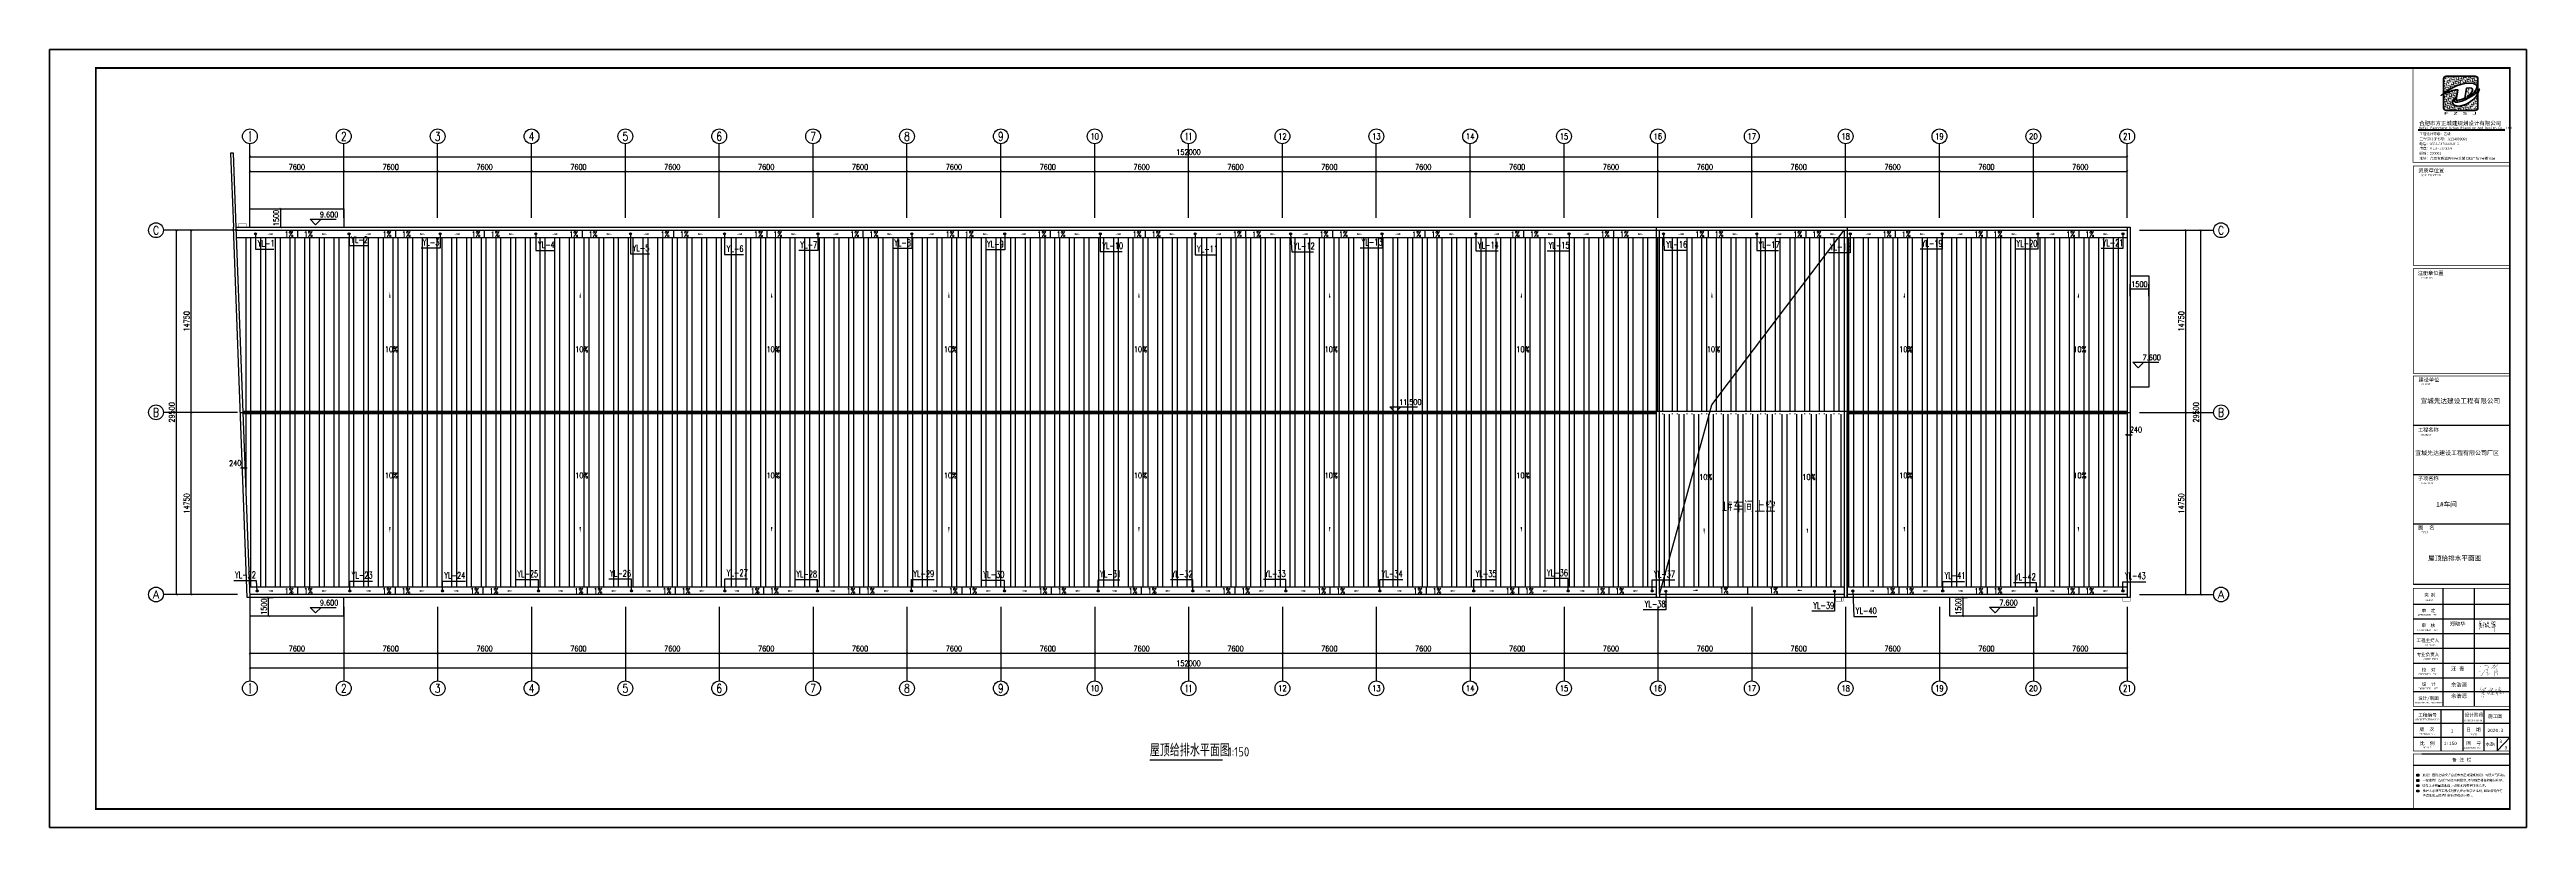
# Model space of a CAD drawing. Extents: x 54907 to 703237, y -798661 to -546661.
# Drawn here: x 288366 to 488916, y -735661 to -672661 of the extents above; entities that cross this region are included whole.
import ezdxf
from ezdxf.enums import TextEntityAlignment as Align

# ---------------------------------------------------------------- set-up
doc = ezdxf.new("R2010")
doc.units = 0
doc.header["$LTSCALE"] = 1000
doc.header["$MEASUREMENT"] = 0
for name, color, linetype in [('1', 140, 'Continuous'), ('AXIS', 3, 'Continuous'), ('AXIS_TEXT', 7, 'Continuous'), ('DIM_ELEV', 3, 'Continuous'), ('DIM_SYMB', 3, 'Continuous'), ('DIM_雨水', 3, 'Continuous'), ('HATCH', 254, 'Continuous'), ('PUB_DIM', 3, 'Continuous'), ('PUB_TEXT', 7, 'Continuous'), ('PUB_TITLE', 4, 'Continuous'), ('TEXT', 7, 'Continuous'), ('VPIPE-雨水', 4, 'Continuous'), ('外框线', 255, 'Continuous')]:
    doc.layers.add(name, color=color, linetype=linetype)
doc.layers.add('yichutu', color=7, linetype='Continuous', true_color=0xffffff, plot=False)
doc.styles.add('-黑体', font='simhei.ttf', dxfattribs={"width": 0.7})
doc.styles.add('_TCH_AXIS', font='COMPLEX', dxfattribs={"bigfont": 'GBCBIG'})
doc.styles.add('_TCH_DIM', font='SIMPLEX', dxfattribs={"bigfont": 'GBCBIG'})
doc.styles.add('_TCH_DIM_T3', font='SIMPLEX', dxfattribs={"width": 0.705882, "bigfont": 'GBCBIG'})
doc.styles.add('_TWT_SERIAL', font='COMPLEX', dxfattribs={"width": 0.8, "height": 3.5, "bigfont": 'HZTXT'})
doc.styles.add('COMPLEX', font='COMPLEX')
doc.styles.add('GHF', font='times.ttf')
doc.styles.get("Standard").update_dxf_attribs({"font": 'gbenor.shx', "bigfont": 'gbcbig.shx'})
doc.styles.add('STYLE1', font='simhei.ttf', dxfattribs={"width": 0.8})
doc.styles.add('仿宋', font='')
doc.styles.add('宋体', font='', dxfattribs={"width": 0.8})
doc.styles.get('仿宋').set_extended_font_data('NSimSun')
doc.styles.get('宋体').set_extended_font_data('SimSun')
doc.dimstyles.new('_TCH_ARCH&&150', dxfattribs={"dimtxt": 446.25, "dimasz": 150, "dimexe": 375, "dimexo": 450, "dimgap": 150, "dimtad": 1, "dimdec": 0, "dimzin": 0, "dimdsep": 46, "dimtxsty": '_TCH_DIM_T3', "dimblk": 'ARCHTICK', "dimcen": 0.09, "dimclrt": 7, "dimazin": 2, "dimtfac": 1, "dimtdec": 0, "dimtix": 1, "dimtmove": 2, "dimatfit": 3, "dimldrblk": 'ARCHTICK', "dimfxl": 0, "dimtolj": 1, "dimtzin": 0, "dimarcsym": 0})
pattern_1 = [(90, (78060.8, -610043.7), (-1190.625, 1e-13), []), (90, (78457.7, -609646.8), (-1190.625, 1e-13), [])]

# ---------------------------------------------------------------- blocks, each defined once
blk = doc.blocks.new('*U81')
at = {"layer": 'PUB_TEXT', "style": 'STYLE1'}
blk.add_text('备 注 栏', height=180, dxfattribs=at).set_placement((503976, -819747))
blk = doc.blocks.new('A$C2EA612DB')
at = {"layer": 'HATCH'}
h = blk.add_hatch(color=256, dxfattribs=at)
h.paths.add_polyline_path([(288, 659), (280, 651), (258, 643), (270, 667), (295, 696), (318, 713), (343, 719), (349, 695), (344, 674), (331, 634), (315, 585), (308, 537), (304, 495), (304, 442), (305, 390), (309, 342), (309, 298), (309, 264), (311, 224), (311, 167), (302, 167), (302, 210), (301, 251), (298, 319), (298, 362), (295, 407), (295, 455), (294, 486), (277, 507), (261, 515), (238, 531), (238, 557), (258, 576), (277, 546), (285, 527), (302, 570), (296, 592), (288, 603), (284, 616), (297, 624), (317, 627), (325, 643), (333, 663), (334, 677), (319, 681), (308, 677)])
h.paths.add_polyline_path([(219, 381), (207, 367), (181, 380), (171, 402), (162, 423), (158, 443), (153, 455), (153, 467), (179, 448), (189, 427), (198, 407), (210, 403), (223, 408), (228, 394)])
h.paths.add_polyline_path([(155, 531), (146, 543), (136, 558), (125, 555), (113, 547), (111, 528), (111, 516), (121, 513), (144, 522)], flags=16)
h.paths.add_polyline_path([(181, 830), (178, 850), (62, 689), (27, 617), (16, 614), (0, 593), (14, 582), (48, 598), (91, 615), (113, 630), (110, 598), (101, 573), (92, 557), (85, 533), (67, 520), (27, 490), (46, 478), (69, 481), (90, 485), (88, 428), (78, 386), (39, 296), (25, 284), (69, 299), (101, 374), (115, 460), (116, 479), (145, 506), (163, 516), (177, 516), (182, 532), (174, 558), (161, 581), (136, 598), (153, 621), (169, 657), (171, 686), (116, 666), (84, 635), (42, 614), (69, 656), (149, 783)])
h.paths.add_polyline_path([(70, 743), (75, 762), (50, 795), (31, 810), (27, 785), (47, 764)], flags=17)
h = blk.add_hatch(color=256, dxfattribs=at)
h.paths.add_polyline_path([(477, 583), (493, 598), (519, 611), (532, 620), (549, 623), (572, 614), (572, 587), (571, 579), (568, 566), (561, 551), (552, 537), (537, 527), (513, 519), (504, 502), (530, 501), (536, 501), (508, 456), (492, 420), (484, 396), (477, 364), (472, 331), (477, 319), (483, 321), (486, 344), (490, 374), (505, 422), (537, 474), (545, 491), (556, 504), (565, 512), (590, 526), (598, 530), (597, 536), (582, 534), (572, 529), (555, 530), (574, 551), (578, 590), (585, 613), (599, 627), (609, 640), (617, 654), (590, 658), (574, 652), (563, 648), (560, 667), (576, 690), (603, 704), (610, 728), (585, 744), (567, 750), (541, 742), (528, 720), (526, 690), (529, 653), (526, 637), (509, 617), (491, 602), (481, 600), (466, 600), (451, 599), (444, 617), (432, 639), (416, 664), (397, 673), (392, 640), (393, 621), (388, 610), (373, 608), (376, 552), (379, 490), (380, 438), (382, 407), (393, 395), (403, 419), (403, 440), (402, 460), (399, 474), (396, 487), (406, 473), (426, 453), (437, 447), (448, 440), (455, 440), (480, 451), (480, 476), (474, 502), (469, 518), (461, 538), (459, 545), (457, 559), (461, 570)])
h.paths.add_polyline_path([(434, 557), (438, 548), (441, 535), (443, 520), (446, 505), (453, 495), (458, 489), (465, 482), (465, 471), (457, 467), (442, 470), (438, 471), (425, 480), (416, 493), (410, 508), (408, 520), (407, 533), (407, 561), (409, 566)], flags=16)
h.paths.add_polyline_path([(426, 594), (410, 585), (402, 584), (394, 601), (400, 620), (401, 633), (414, 624), (426, 607)], flags=16)
h.paths.add_polyline_path([(548, 673), (543, 687), (548, 704), (561, 719), (569, 729), (586, 726), (589, 721), (580, 704), (570, 696), (556, 686), (553, 675)], flags=16)
for points in [[(627, 433), (621, 461), (619, 468), (599, 474), (579, 467), (557, 457), (551, 442), (565, 434), (588, 446), (593, 429), (596, 410), (605, 391), (631, 384), (660, 384), (698, 390), (722, 394), (738, 403), (750, 419), (751, 440), (738, 466), (727, 475), (730, 449), (730, 429), (729, 419), (725, 414), (709, 407), (689, 405), (674, 404), (664, 404), (652, 409), (636, 415), (630, 421)], [(794, 697), (804, 725), (812, 751), (816, 774), (814, 796), (808, 806), (782, 803), (778, 787), (791, 771), (791, 754), (782, 731), (773, 706), (763, 663), (753, 640), (742, 619), (726, 595), (746, 601), (760, 616), (776, 636), (794, 640), (805, 620), (811, 583), (812, 561), (806, 535), (801, 526), (822, 540), (831, 564), (835, 604), (829, 630), (815, 646), (801, 652), (778, 654)]]:
    blk.add_hatch(color=256, dxfattribs=at).paths.add_polyline_path(points)
h = blk.add_hatch(color=256, dxfattribs=at)
h.paths.add_polyline_path([(935, 705), (954, 712), (978, 718), (994, 738), (989, 757), (966, 786), (928, 790), (912, 778), (894, 753), (887, 732), (883, 719), (871, 705), (855, 695), (837, 688), (827, 670), (833, 670), (841, 671), (871, 676), (867, 658), (863, 646), (862, 629), (861, 611), (863, 599), (872, 591), (888, 591), (904, 591), (901, 584), (876, 574), (882, 564), (899, 564), (897, 544), (891, 532), (878, 518), (867, 498), (853, 479), (824, 454), (807, 426), (801, 395), (820, 391), (844, 402), (864, 408), (915, 423), (933, 425), (936, 391), (947, 231), (968, 79), (969, 27), (980, 0), (953, 426), (977, 443), (992, 461), (1000, 492), (998, 525), (982, 548), (960, 570), (966, 586), (983, 598), (999, 609), (996, 622), (982, 633), (948, 608), (894, 604), (876, 616), (879, 643), (893, 667), (909, 691)])
h.paths.add_polyline_path([(903, 719), (918, 743), (923, 756), (932, 766), (948, 768), (975, 759), (978, 743), (966, 728), (941, 719), (911, 716)], flags=16)
h.paths.add_polyline_path([(919, 543), (937, 538), (951, 529), (957, 520), (959, 501), (958, 465), (937, 443), (894, 437), (864, 419), (842, 422), (848, 440), (858, 456), (878, 477), (890, 497), (909, 514)], flags=16)
blk = doc.blocks.new('yct-1337-420-200550-63000-150-2010.0')
at = {"layer": 'yichutu', "color": 7, "true_color": 0xffffff}
blk.add_lwpolyline([(0, 0), (0, 63000), (200550, 63000), (200550, 0)], close=True, dxfattribs=at)
blk = doc.blocks.new('_ArchTick')
at = {"color": 0, "linetype": 'ByBlock', "const_width": 0.4}
blk.add_lwpolyline([(-0.5, -0.5), (0.5, 0.5)], dxfattribs=at)
blk = doc.blocks.new('*D85')
at = {"layer": 'Defpoints', "color": 0}
for p in [(456589, -703001), (456829, -703001), (456829, -703860)]:
    blk.add_point(p, dxfattribs=at)
at = {"layer": 'PUB_DIM', "color": 0, "lineweight": -2}
for p, q in [((456589, -703860), (456439, -703860)), ((456589, -703451), (456589, -704235)), ((456589, -703860), (456829, -703860)), ((456829, -703451), (456829, -704235)), ((456829, -703860), (456979, -703860))]:
    blk.add_line(p, q, dxfattribs=at)
at = {"layer": 'PUB_DIM', "color": 0, "lineweight": -2, "xscale": 150, "yscale": 150, "zscale": 150}
blk.add_blockref('_ArchTick', (456589, -703860), dxfattribs=at)
at = {"layer": 'PUB_DIM', "color": 0, "lineweight": -2, "xscale": 150, "yscale": 150, "zscale": 150, "rotation": 180}
blk.add_blockref('_ArchTick', (456829, -703860), dxfattribs=at)
at = {"layer": 'PUB_DIM', "color": 7, "insert": (457292, -703448), "char_height": 446.2, "attachment_point": 5, "style": '_TCH_DIM_T3'}
blk.add_mtext('\\A1;240', dxfattribs=at)
blk = doc.blocks.new('*D86')
at = {"layer": 'Defpoints', "color": 0}
for p in [(304006, -707524), (304210, -706539), (304246, -707515)]:
    blk.add_point(p, dxfattribs=at)
at = {"layer": 'PUB_DIM', "color": 0, "lineweight": -2}
for p, q in [((303970, -706548), (303820, -706553)), ((303989, -707075), (303956, -706173)), ((303970, -706548), (304210, -706539)), ((304229, -707066), (304196, -706164)), ((304210, -706539), (304360, -706533))]:
    blk.add_line(p, q, dxfattribs=at)
at = {"layer": 'PUB_DIM', "color": 0, "lineweight": -2, "xscale": 150, "yscale": 150, "zscale": 150}
for p, rotation in [((303970, -706548), 2.120515752404764), ((304210, -706539), 182.1205157524048)]:
    blk.add_blockref('_ArchTick', p, dxfattribs=dict(at, rotation=rotation))
at = {"layer": 'PUB_DIM', "color": 7, "insert": (303400, -706156), "char_height": 446.2, "attachment_point": 5, "rotation": 2.12052, "style": '_TCH_DIM_T3'}
blk.add_mtext('\\A1;240', dxfattribs=at)
blk = doc.blocks.new('*D87')
at = {"layer": 'Defpoints', "color": 0}
for p in [(442189, -717035), (443294, -717035), (442189, -718535)]:
    blk.add_point(p, dxfattribs=at)
at = {"layer": 'PUB_DIM', "color": 0, "lineweight": -2}
for p, q in [((442639, -717035), (443669, -717035)), ((443294, -718535), (443294, -717035)), ((442639, -718535), (443669, -718535))]:
    blk.add_line(p, q, dxfattribs=at)
at = {"layer": 'PUB_DIM', "color": 0, "lineweight": -2, "xscale": 150, "yscale": 150, "zscale": 150}
for p, rotation in [((443294, -717035), 90), ((443294, -718535), 270)]:
    blk.add_blockref('_ArchTick', p, dxfattribs=dict(at, rotation=rotation))
at = {"layer": 'PUB_DIM', "color": 7, "insert": (442921, -717785), "char_height": 446.2, "attachment_point": 5, "rotation": 90, "style": '_TCH_DIM_T3'}
blk.add_mtext('\\A1;1500', dxfattribs=at)
blk = doc.blocks.new('*D90')
at = {"layer": 'Defpoints', "color": 0}
for p in [(305087, -717035), (306099, -717035), (305087, -718535)]:
    blk.add_point(p, dxfattribs=at)
at = {"layer": 'PUB_DIM', "color": 0, "lineweight": -2}
for p, q in [((305537, -717035), (306474, -717035)), ((306099, -718535), (306099, -717035)), ((305537, -718535), (306474, -718535))]:
    blk.add_line(p, q, dxfattribs=at)
at = {"layer": 'PUB_DIM', "color": 0, "lineweight": -2, "xscale": 150, "yscale": 150, "zscale": 150}
for p, rotation in [((306099, -717035), 90), ((306099, -718535), 270)]:
    blk.add_blockref('_ArchTick', p, dxfattribs=dict(at, rotation=rotation))
at = {"layer": 'PUB_DIM', "color": 7, "insert": (305726, -717785), "char_height": 446.2, "attachment_point": 5, "rotation": 90, "style": '_TCH_DIM_T3'}
blk.add_mtext('\\A1;1500', dxfattribs=at)
blk = doc.blocks.new('*D91')
at = {"layer": 'Defpoints', "color": 0}
for p in [(306144, -685555), (307088, -685555), (306144, -687055)]:
    blk.add_point(p, dxfattribs=at)
at = {"layer": 'PUB_DIM', "color": 0, "lineweight": -2}
for p, q in [((306594, -685555), (307463, -685555)), ((307088, -687055), (307088, -685555)), ((306594, -687055), (307463, -687055))]:
    blk.add_line(p, q, dxfattribs=at)
at = {"layer": 'PUB_DIM', "color": 0, "lineweight": -2, "xscale": 150, "yscale": 150, "zscale": 150}
for p, rotation in [((307088, -685555), 90), ((307088, -687055), 270)]:
    blk.add_blockref('_ArchTick', p, dxfattribs=dict(at, rotation=rotation))
at = {"layer": 'PUB_DIM', "color": 7, "insert": (306714, -686305), "char_height": 446.2, "attachment_point": 5, "rotation": 90, "style": '_TCH_DIM_T3'}
blk.add_mtext('\\A1;1500', dxfattribs=at)
blk = doc.blocks.new('*D92')
at = {"layer": 'Defpoints', "color": 0}
for p in [(456829, -693081), (458329, -692037), (458329, -693081)]:
    blk.add_point(p, dxfattribs=at)
at = {"layer": 'PUB_DIM', "color": 0, "lineweight": -2}
for p, q in [((456829, -692631), (456829, -691662)), ((458329, -692631), (458329, -691662)), ((456829, -692037), (458329, -692037))]:
    blk.add_line(p, q, dxfattribs=at)
at = {"layer": 'PUB_DIM', "color": 0, "lineweight": -2, "xscale": 150, "yscale": 150, "zscale": 150, "rotation": 180}
blk.add_blockref('_ArchTick', (456829, -692037), dxfattribs=at)
at = {"layer": 'PUB_DIM', "color": 0, "lineweight": -2, "xscale": 150, "yscale": 150, "zscale": 150}
blk.add_blockref('_ArchTick', (458329, -692037), dxfattribs=at)
at = {"layer": 'PUB_DIM', "color": 7, "insert": (457579, -691664), "char_height": 446.2, "attachment_point": 5, "style": '_TCH_DIM_T3'}
blk.add_mtext('\\A1;1500', dxfattribs=at)
blk = doc.blocks.new('*D94')
at = {"layer": 'AXIS', "color": 0, "lineweight": -2}
for p, q in [((458039, -702045), (461714, -702045)), ((461339, -716795), (461339, -702045)), ((458039, -716795), (461714, -716795))]:
    blk.add_line(p, q, dxfattribs=at)
at = {"layer": 'Defpoints', "color": 0}
for p in [(457589, -702045), (461339, -702045), (457589, -716795)]:
    blk.add_point(p, dxfattribs=at)
at = {"layer": 'AXIS', "color": 0, "lineweight": -2, "xscale": 150, "yscale": 150, "zscale": 150}
for p, rotation in [((461339, -702045), 90), ((461339, -716795), 270)]:
    blk.add_blockref('_ArchTick', p, dxfattribs=dict(at, rotation=rotation))
at = {"layer": 'AXIS', "color": 7, "insert": (460966, -709420), "char_height": 446.2, "attachment_point": 5, "rotation": 90, "style": '_TCH_DIM_T3'}
blk.add_mtext('\\A1;14750', dxfattribs=at)
blk = doc.blocks.new('*D95')
at = {"layer": 'AXIS', "color": 0, "lineweight": -2}
for p, q in [((458039, -687295), (461714, -687295)), ((461339, -702045), (461339, -687295)), ((458039, -702045), (461714, -702045))]:
    blk.add_line(p, q, dxfattribs=at)
at = {"layer": 'Defpoints', "color": 0}
for p in [(457589, -687295), (461339, -687295), (457589, -702045)]:
    blk.add_point(p, dxfattribs=at)
at = {"layer": 'AXIS', "color": 0, "lineweight": -2, "xscale": 150, "yscale": 150, "zscale": 150}
for p, rotation in [((461339, -687295), 90), ((461339, -702045), 270)]:
    blk.add_blockref('_ArchTick', p, dxfattribs=dict(at, rotation=rotation))
at = {"layer": 'AXIS', "color": 7, "insert": (460966, -694670), "char_height": 446.2, "attachment_point": 5, "rotation": 90, "style": '_TCH_DIM_T3'}
blk.add_mtext('\\A1;14750', dxfattribs=at)
blk = doc.blocks.new('*D96')
at = {"layer": 'AXIS', "color": 0, "lineweight": -2}
for p, q in [((458039, -687295), (462914, -687295)), ((462539, -716795), (462539, -687295)), ((458039, -716795), (462914, -716795))]:
    blk.add_line(p, q, dxfattribs=at)
at = {"layer": 'Defpoints', "color": 0}
for p in [(457589, -687295), (462539, -687295), (457589, -716795)]:
    blk.add_point(p, dxfattribs=at)
at = {"layer": 'AXIS', "color": 0, "lineweight": -2, "xscale": 150, "yscale": 150, "zscale": 150}
for p, rotation in [((462539, -687295), 90), ((462539, -716795), 270)]:
    blk.add_blockref('_ArchTick', p, dxfattribs=dict(at, rotation=rotation))
at = {"layer": 'AXIS', "color": 7, "insert": (462166, -702045), "char_height": 446.2, "attachment_point": 5, "rotation": 90, "style": '_TCH_DIM_T3'}
blk.add_mtext('\\A1;29500', dxfattribs=at)
blk = doc.blocks.new('*D97')
at = {"layer": 'AXIS', "color": 0, "lineweight": -2}
for p, q in [((303139, -702045), (299464, -702045)), ((299839, -716795), (299839, -702045)), ((303139, -716795), (299464, -716795))]:
    blk.add_line(p, q, dxfattribs=at)
at = {"layer": 'Defpoints', "color": 0}
for p in [(299839, -702045), (303589, -702045), (303589, -716795)]:
    blk.add_point(p, dxfattribs=at)
at = {"layer": 'AXIS', "color": 0, "lineweight": -2, "xscale": 150, "yscale": 150, "zscale": 150}
for p, rotation in [((299839, -702045), 90), ((299839, -716795), 270)]:
    blk.add_blockref('_ArchTick', p, dxfattribs=dict(at, rotation=rotation))
at = {"layer": 'AXIS', "color": 7, "insert": (299466, -709420), "char_height": 446.2, "attachment_point": 5, "rotation": 90, "style": '_TCH_DIM_T3'}
blk.add_mtext('\\A1;14750', dxfattribs=at)
blk = doc.blocks.new('*D98')
at = {"layer": 'AXIS', "color": 0, "lineweight": -2}
for p, q in [((303139, -687295), (299464, -687295)), ((299839, -702045), (299839, -687295)), ((303139, -702045), (299464, -702045))]:
    blk.add_line(p, q, dxfattribs=at)
at = {"layer": 'Defpoints', "color": 0}
for p in [(299839, -687295), (303589, -687295), (303589, -702045)]:
    blk.add_point(p, dxfattribs=at)
at = {"layer": 'AXIS', "color": 0, "lineweight": -2, "xscale": 150, "yscale": 150, "zscale": 150}
for p, rotation in [((299839, -687295), 90), ((299839, -702045), 270)]:
    blk.add_blockref('_ArchTick', p, dxfattribs=dict(at, rotation=rotation))
at = {"layer": 'AXIS', "color": 7, "insert": (299466, -694670), "char_height": 446.2, "attachment_point": 5, "rotation": 90, "style": '_TCH_DIM_T3'}
blk.add_mtext('\\A1;14750', dxfattribs=at)
blk = doc.blocks.new('*D99')
at = {"layer": 'AXIS', "color": 0, "lineweight": -2}
for p, q in [((303139, -687295), (298264, -687295)), ((298639, -716795), (298639, -687295)), ((303139, -716795), (298264, -716795))]:
    blk.add_line(p, q, dxfattribs=at)
at = {"layer": 'Defpoints', "color": 0}
for p in [(298639, -687295), (303589, -687295), (303589, -716795)]:
    blk.add_point(p, dxfattribs=at)
at = {"layer": 'AXIS', "color": 0, "lineweight": -2, "xscale": 150, "yscale": 150, "zscale": 150}
for p, rotation in [((298639, -687295), 90), ((298639, -716795), 270)]:
    blk.add_blockref('_ArchTick', p, dxfattribs=dict(at, rotation=rotation))
at = {"layer": 'AXIS', "color": 7, "insert": (298266, -702045), "char_height": 446.2, "attachment_point": 5, "rotation": 90, "style": '_TCH_DIM_T3'}
blk.add_mtext('\\A1;29500', dxfattribs=at)
blk = doc.blocks.new('*D100')
at = {"layer": 'AXIS', "color": 0, "lineweight": -2}
for p, q in [((304589, -685845), (304589, -682170)), ((304589, -682545), (312189, -682545)), ((312189, -685845), (312189, -682170))]:
    blk.add_line(p, q, dxfattribs=at)
at = {"layer": 'Defpoints', "color": 0}
for p in [(312189, -682545), (304589, -686295), (312189, -686295)]:
    blk.add_point(p, dxfattribs=at)
at = {"layer": 'AXIS', "color": 0, "lineweight": -2, "xscale": 150, "yscale": 150, "zscale": 150, "rotation": 180}
blk.add_blockref('_ArchTick', (304589, -682545), dxfattribs=at)
at = {"layer": 'AXIS', "color": 0, "lineweight": -2, "xscale": 150, "yscale": 150, "zscale": 150}
blk.add_blockref('_ArchTick', (312189, -682545), dxfattribs=at)
at = {"layer": 'AXIS', "color": 7, "insert": (308389, -682172), "char_height": 446.2, "attachment_point": 5, "style": '_TCH_DIM_T3'}
blk.add_mtext('\\A1;7600', dxfattribs=at)
blk = doc.blocks.new('*D101')
at = {"layer": 'AXIS', "color": 0, "lineweight": -2}
for p, q in [((312189, -685845), (312189, -682170)), ((312189, -682545), (319789, -682545)), ((319789, -685845), (319789, -682170))]:
    blk.add_line(p, q, dxfattribs=at)
at = {"layer": 'Defpoints', "color": 0}
for p in [(319789, -682545), (312189, -686295), (319789, -686295)]:
    blk.add_point(p, dxfattribs=at)
at = {"layer": 'AXIS', "color": 0, "lineweight": -2, "xscale": 150, "yscale": 150, "zscale": 150, "rotation": 180}
blk.add_blockref('_ArchTick', (312189, -682545), dxfattribs=at)
at = {"layer": 'AXIS', "color": 0, "lineweight": -2, "xscale": 150, "yscale": 150, "zscale": 150}
blk.add_blockref('_ArchTick', (319789, -682545), dxfattribs=at)
at = {"layer": 'AXIS', "color": 7, "insert": (315989, -682172), "char_height": 446.2, "attachment_point": 5, "style": '_TCH_DIM_T3'}
blk.add_mtext('\\A1;7600', dxfattribs=at)
blk = doc.blocks.new('*D102')
at = {"layer": 'AXIS', "color": 0, "lineweight": -2}
for p, q in [((319789, -685845), (319789, -682170)), ((319789, -682545), (327389, -682545)), ((327389, -685845), (327389, -682170))]:
    blk.add_line(p, q, dxfattribs=at)
at = {"layer": 'Defpoints', "color": 0}
for p in [(327389, -682545), (319789, -686295), (327389, -686295)]:
    blk.add_point(p, dxfattribs=at)
at = {"layer": 'AXIS', "color": 0, "lineweight": -2, "xscale": 150, "yscale": 150, "zscale": 150, "rotation": 180}
blk.add_blockref('_ArchTick', (319789, -682545), dxfattribs=at)
at = {"layer": 'AXIS', "color": 0, "lineweight": -2, "xscale": 150, "yscale": 150, "zscale": 150}
blk.add_blockref('_ArchTick', (327389, -682545), dxfattribs=at)
at = {"layer": 'AXIS', "color": 7, "insert": (323589, -682172), "char_height": 446.2, "attachment_point": 5, "style": '_TCH_DIM_T3'}
blk.add_mtext('\\A1;7600', dxfattribs=at)
blk = doc.blocks.new('*D103')
at = {"layer": 'AXIS', "color": 0, "lineweight": -2}
for p, q in [((327389, -685845), (327389, -682170)), ((327389, -682545), (334989, -682545)), ((334989, -685845), (334989, -682170))]:
    blk.add_line(p, q, dxfattribs=at)
at = {"layer": 'Defpoints', "color": 0}
for p in [(334989, -682545), (327389, -686295), (334989, -686295)]:
    blk.add_point(p, dxfattribs=at)
at = {"layer": 'AXIS', "color": 0, "lineweight": -2, "xscale": 150, "yscale": 150, "zscale": 150, "rotation": 180}
blk.add_blockref('_ArchTick', (327389, -682545), dxfattribs=at)
at = {"layer": 'AXIS', "color": 0, "lineweight": -2, "xscale": 150, "yscale": 150, "zscale": 150}
blk.add_blockref('_ArchTick', (334989, -682545), dxfattribs=at)
at = {"layer": 'AXIS', "color": 7, "insert": (331189, -682172), "char_height": 446.2, "attachment_point": 5, "style": '_TCH_DIM_T3'}
blk.add_mtext('\\A1;7600', dxfattribs=at)
blk = doc.blocks.new('*D104')
at = {"layer": 'AXIS', "color": 0, "lineweight": -2}
for p, q in [((334989, -685845), (334989, -682170)), ((334989, -682545), (342589, -682545)), ((342589, -685845), (342589, -682170))]:
    blk.add_line(p, q, dxfattribs=at)
at = {"layer": 'Defpoints', "color": 0}
for p in [(342589, -682545), (334989, -686295), (342589, -686295)]:
    blk.add_point(p, dxfattribs=at)
at = {"layer": 'AXIS', "color": 0, "lineweight": -2, "xscale": 150, "yscale": 150, "zscale": 150, "rotation": 180}
blk.add_blockref('_ArchTick', (334989, -682545), dxfattribs=at)
at = {"layer": 'AXIS', "color": 0, "lineweight": -2, "xscale": 150, "yscale": 150, "zscale": 150}
blk.add_blockref('_ArchTick', (342589, -682545), dxfattribs=at)
at = {"layer": 'AXIS', "color": 7, "insert": (338789, -682172), "char_height": 446.2, "attachment_point": 5, "style": '_TCH_DIM_T3'}
blk.add_mtext('\\A1;7600', dxfattribs=at)
blk = doc.blocks.new('*D105')
at = {"layer": 'AXIS', "color": 0, "lineweight": -2}
for p, q in [((342589, -685845), (342589, -682170)), ((342589, -682545), (350189, -682545)), ((350189, -685845), (350189, -682170))]:
    blk.add_line(p, q, dxfattribs=at)
at = {"layer": 'Defpoints', "color": 0}
for p in [(350189, -682545), (342589, -686295), (350189, -686295)]:
    blk.add_point(p, dxfattribs=at)
at = {"layer": 'AXIS', "color": 0, "lineweight": -2, "xscale": 150, "yscale": 150, "zscale": 150, "rotation": 180}
blk.add_blockref('_ArchTick', (342589, -682545), dxfattribs=at)
at = {"layer": 'AXIS', "color": 0, "lineweight": -2, "xscale": 150, "yscale": 150, "zscale": 150}
blk.add_blockref('_ArchTick', (350189, -682545), dxfattribs=at)
at = {"layer": 'AXIS', "color": 7, "insert": (346389, -682172), "char_height": 446.2, "attachment_point": 5, "style": '_TCH_DIM_T3'}
blk.add_mtext('\\A1;7600', dxfattribs=at)
blk = doc.blocks.new('*D106')
at = {"layer": 'AXIS', "color": 0, "lineweight": -2}
for p, q in [((350189, -685845), (350189, -682170)), ((350189, -682545), (357789, -682545)), ((357789, -685845), (357789, -682170))]:
    blk.add_line(p, q, dxfattribs=at)
at = {"layer": 'Defpoints', "color": 0}
for p in [(357789, -682545), (350189, -686295), (357789, -686295)]:
    blk.add_point(p, dxfattribs=at)
at = {"layer": 'AXIS', "color": 0, "lineweight": -2, "xscale": 150, "yscale": 150, "zscale": 150, "rotation": 180}
blk.add_blockref('_ArchTick', (350189, -682545), dxfattribs=at)
at = {"layer": 'AXIS', "color": 0, "lineweight": -2, "xscale": 150, "yscale": 150, "zscale": 150}
blk.add_blockref('_ArchTick', (357789, -682545), dxfattribs=at)
at = {"layer": 'AXIS', "color": 7, "insert": (353989, -682172), "char_height": 446.2, "attachment_point": 5, "style": '_TCH_DIM_T3'}
blk.add_mtext('\\A1;7600', dxfattribs=at)
blk = doc.blocks.new('*D107')
at = {"layer": 'AXIS', "color": 0, "lineweight": -2}
for p, q in [((357789, -685845), (357789, -682170)), ((357789, -682545), (365389, -682545)), ((365389, -685845), (365389, -682170))]:
    blk.add_line(p, q, dxfattribs=at)
at = {"layer": 'Defpoints', "color": 0}
for p in [(365389, -682545), (357789, -686295), (365389, -686295)]:
    blk.add_point(p, dxfattribs=at)
at = {"layer": 'AXIS', "color": 0, "lineweight": -2, "xscale": 150, "yscale": 150, "zscale": 150, "rotation": 180}
blk.add_blockref('_ArchTick', (357789, -682545), dxfattribs=at)
at = {"layer": 'AXIS', "color": 0, "lineweight": -2, "xscale": 150, "yscale": 150, "zscale": 150}
blk.add_blockref('_ArchTick', (365389, -682545), dxfattribs=at)
at = {"layer": 'AXIS', "color": 7, "insert": (361589, -682172), "char_height": 446.2, "attachment_point": 5, "style": '_TCH_DIM_T3'}
blk.add_mtext('\\A1;7600', dxfattribs=at)
blk = doc.blocks.new('*D108')
at = {"layer": 'AXIS', "color": 0, "lineweight": -2}
for p, q in [((365389, -685845), (365389, -682170)), ((365389, -682545), (372989, -682545)), ((372989, -685845), (372989, -682170))]:
    blk.add_line(p, q, dxfattribs=at)
at = {"layer": 'Defpoints', "color": 0}
for p in [(372989, -682545), (365389, -686295), (372989, -686295)]:
    blk.add_point(p, dxfattribs=at)
at = {"layer": 'AXIS', "color": 0, "lineweight": -2, "xscale": 150, "yscale": 150, "zscale": 150, "rotation": 180}
blk.add_blockref('_ArchTick', (365389, -682545), dxfattribs=at)
at = {"layer": 'AXIS', "color": 0, "lineweight": -2, "xscale": 150, "yscale": 150, "zscale": 150}
blk.add_blockref('_ArchTick', (372989, -682545), dxfattribs=at)
at = {"layer": 'AXIS', "color": 7, "insert": (369189, -682172), "char_height": 446.2, "attachment_point": 5, "style": '_TCH_DIM_T3'}
blk.add_mtext('\\A1;7600', dxfattribs=at)
blk = doc.blocks.new('*D109')
at = {"layer": 'AXIS', "color": 0, "lineweight": -2}
for p, q in [((372989, -685845), (372989, -682170)), ((372989, -682545), (380589, -682545)), ((380589, -685845), (380589, -682170))]:
    blk.add_line(p, q, dxfattribs=at)
at = {"layer": 'Defpoints', "color": 0}
for p in [(380589, -682545), (372989, -686295), (380589, -686295)]:
    blk.add_point(p, dxfattribs=at)
at = {"layer": 'AXIS', "color": 0, "lineweight": -2, "xscale": 150, "yscale": 150, "zscale": 150, "rotation": 180}
blk.add_blockref('_ArchTick', (372989, -682545), dxfattribs=at)
at = {"layer": 'AXIS', "color": 0, "lineweight": -2, "xscale": 150, "yscale": 150, "zscale": 150}
blk.add_blockref('_ArchTick', (380589, -682545), dxfattribs=at)
at = {"layer": 'AXIS', "color": 7, "insert": (376789, -682172), "char_height": 446.2, "attachment_point": 5, "style": '_TCH_DIM_T3'}
blk.add_mtext('\\A1;7600', dxfattribs=at)
blk = doc.blocks.new('*D110')
at = {"layer": 'AXIS', "color": 0, "lineweight": -2}
for p, q in [((380589, -685845), (380589, -682170)), ((380589, -682545), (388189, -682545)), ((388189, -685845), (388189, -682170))]:
    blk.add_line(p, q, dxfattribs=at)
at = {"layer": 'Defpoints', "color": 0}
for p in [(388189, -682545), (380589, -686295), (388189, -686295)]:
    blk.add_point(p, dxfattribs=at)
at = {"layer": 'AXIS', "color": 0, "lineweight": -2, "xscale": 150, "yscale": 150, "zscale": 150, "rotation": 180}
blk.add_blockref('_ArchTick', (380589, -682545), dxfattribs=at)
at = {"layer": 'AXIS', "color": 0, "lineweight": -2, "xscale": 150, "yscale": 150, "zscale": 150}
blk.add_blockref('_ArchTick', (388189, -682545), dxfattribs=at)
at = {"layer": 'AXIS', "color": 7, "insert": (384389, -682172), "char_height": 446.2, "attachment_point": 5, "style": '_TCH_DIM_T3'}
blk.add_mtext('\\A1;7600', dxfattribs=at)
blk = doc.blocks.new('*D111')
at = {"layer": 'AXIS', "color": 0, "lineweight": -2}
for p, q in [((388189, -685845), (388189, -682170)), ((388189, -682545), (395789, -682545)), ((395789, -685845), (395789, -682170))]:
    blk.add_line(p, q, dxfattribs=at)
at = {"layer": 'Defpoints', "color": 0}
for p in [(395789, -682545), (388189, -686295), (395789, -686295)]:
    blk.add_point(p, dxfattribs=at)
at = {"layer": 'AXIS', "color": 0, "lineweight": -2, "xscale": 150, "yscale": 150, "zscale": 150, "rotation": 180}
blk.add_blockref('_ArchTick', (388189, -682545), dxfattribs=at)
at = {"layer": 'AXIS', "color": 0, "lineweight": -2, "xscale": 150, "yscale": 150, "zscale": 150}
blk.add_blockref('_ArchTick', (395789, -682545), dxfattribs=at)
at = {"layer": 'AXIS', "color": 7, "insert": (391989, -682172), "char_height": 446.2, "attachment_point": 5, "style": '_TCH_DIM_T3'}
blk.add_mtext('\\A1;7600', dxfattribs=at)
blk = doc.blocks.new('*D112')
at = {"layer": 'AXIS', "color": 0, "lineweight": -2}
for p, q in [((395789, -685845), (395789, -682170)), ((395789, -682545), (403389, -682545)), ((403389, -685845), (403389, -682170))]:
    blk.add_line(p, q, dxfattribs=at)
at = {"layer": 'Defpoints', "color": 0}
for p in [(403389, -682545), (395789, -686295), (403389, -686295)]:
    blk.add_point(p, dxfattribs=at)
at = {"layer": 'AXIS', "color": 0, "lineweight": -2, "xscale": 150, "yscale": 150, "zscale": 150, "rotation": 180}
blk.add_blockref('_ArchTick', (395789, -682545), dxfattribs=at)
at = {"layer": 'AXIS', "color": 0, "lineweight": -2, "xscale": 150, "yscale": 150, "zscale": 150}
blk.add_blockref('_ArchTick', (403389, -682545), dxfattribs=at)
at = {"layer": 'AXIS', "color": 7, "insert": (399589, -682172), "char_height": 446.2, "attachment_point": 5, "style": '_TCH_DIM_T3'}
blk.add_mtext('\\A1;7600', dxfattribs=at)
blk = doc.blocks.new('*D113')
at = {"layer": 'AXIS', "color": 0, "lineweight": -2}
for p, q in [((403389, -685845), (403389, -682170)), ((403389, -682545), (410989, -682545)), ((410989, -685845), (410989, -682170))]:
    blk.add_line(p, q, dxfattribs=at)
at = {"layer": 'Defpoints', "color": 0}
for p in [(410989, -682545), (403389, -686295), (410989, -686295)]:
    blk.add_point(p, dxfattribs=at)
at = {"layer": 'AXIS', "color": 0, "lineweight": -2, "xscale": 150, "yscale": 150, "zscale": 150, "rotation": 180}
blk.add_blockref('_ArchTick', (403389, -682545), dxfattribs=at)
at = {"layer": 'AXIS', "color": 0, "lineweight": -2, "xscale": 150, "yscale": 150, "zscale": 150}
blk.add_blockref('_ArchTick', (410989, -682545), dxfattribs=at)
at = {"layer": 'AXIS', "color": 7, "insert": (407189, -682172), "char_height": 446.2, "attachment_point": 5, "style": '_TCH_DIM_T3'}
blk.add_mtext('\\A1;7600', dxfattribs=at)
blk = doc.blocks.new('*D114')
at = {"layer": 'AXIS', "color": 0, "lineweight": -2}
for p, q in [((410989, -685845), (410989, -682170)), ((410989, -682545), (418589, -682545)), ((418589, -685845), (418589, -682170))]:
    blk.add_line(p, q, dxfattribs=at)
at = {"layer": 'Defpoints', "color": 0}
for p in [(418589, -682545), (410989, -686295), (418589, -686295)]:
    blk.add_point(p, dxfattribs=at)
at = {"layer": 'AXIS', "color": 0, "lineweight": -2, "xscale": 150, "yscale": 150, "zscale": 150, "rotation": 180}
blk.add_blockref('_ArchTick', (410989, -682545), dxfattribs=at)
at = {"layer": 'AXIS', "color": 0, "lineweight": -2, "xscale": 150, "yscale": 150, "zscale": 150}
blk.add_blockref('_ArchTick', (418589, -682545), dxfattribs=at)
at = {"layer": 'AXIS', "color": 7, "insert": (414789, -682172), "char_height": 446.2, "attachment_point": 5, "style": '_TCH_DIM_T3'}
blk.add_mtext('\\A1;7600', dxfattribs=at)
blk = doc.blocks.new('*D115')
at = {"layer": 'AXIS', "color": 0, "lineweight": -2}
for p, q in [((418589, -685845), (418589, -682170)), ((418589, -682545), (426189, -682545)), ((426189, -685845), (426189, -682170))]:
    blk.add_line(p, q, dxfattribs=at)
at = {"layer": 'Defpoints', "color": 0}
for p in [(426189, -682545), (418589, -686295), (426189, -686295)]:
    blk.add_point(p, dxfattribs=at)
at = {"layer": 'AXIS', "color": 0, "lineweight": -2, "xscale": 150, "yscale": 150, "zscale": 150, "rotation": 180}
blk.add_blockref('_ArchTick', (418589, -682545), dxfattribs=at)
at = {"layer": 'AXIS', "color": 0, "lineweight": -2, "xscale": 150, "yscale": 150, "zscale": 150}
blk.add_blockref('_ArchTick', (426189, -682545), dxfattribs=at)
at = {"layer": 'AXIS', "color": 7, "insert": (422389, -682172), "char_height": 446.2, "attachment_point": 5, "style": '_TCH_DIM_T3'}
blk.add_mtext('\\A1;7600', dxfattribs=at)
blk = doc.blocks.new('*D116')
at = {"layer": 'AXIS', "color": 0, "lineweight": -2}
for p, q in [((426189, -685845), (426189, -682170)), ((426189, -682545), (433789, -682545)), ((433789, -685845), (433789, -682170))]:
    blk.add_line(p, q, dxfattribs=at)
at = {"layer": 'Defpoints', "color": 0}
for p in [(433789, -682545), (426189, -686295), (433789, -686295)]:
    blk.add_point(p, dxfattribs=at)
at = {"layer": 'AXIS', "color": 0, "lineweight": -2, "xscale": 150, "yscale": 150, "zscale": 150, "rotation": 180}
blk.add_blockref('_ArchTick', (426189, -682545), dxfattribs=at)
at = {"layer": 'AXIS', "color": 0, "lineweight": -2, "xscale": 150, "yscale": 150, "zscale": 150}
blk.add_blockref('_ArchTick', (433789, -682545), dxfattribs=at)
at = {"layer": 'AXIS', "color": 7, "insert": (429989, -682172), "char_height": 446.2, "attachment_point": 5, "style": '_TCH_DIM_T3'}
blk.add_mtext('\\A1;7600', dxfattribs=at)
blk = doc.blocks.new('*D117')
at = {"layer": 'AXIS', "color": 0, "lineweight": -2}
for p, q in [((433789, -685845), (433789, -682170)), ((433789, -682545), (441389, -682545)), ((441389, -685845), (441389, -682170))]:
    blk.add_line(p, q, dxfattribs=at)
at = {"layer": 'Defpoints', "color": 0}
for p in [(441389, -682545), (433789, -686295), (441389, -686295)]:
    blk.add_point(p, dxfattribs=at)
at = {"layer": 'AXIS', "color": 0, "lineweight": -2, "xscale": 150, "yscale": 150, "zscale": 150, "rotation": 180}
blk.add_blockref('_ArchTick', (433789, -682545), dxfattribs=at)
at = {"layer": 'AXIS', "color": 0, "lineweight": -2, "xscale": 150, "yscale": 150, "zscale": 150}
blk.add_blockref('_ArchTick', (441389, -682545), dxfattribs=at)
at = {"layer": 'AXIS', "color": 7, "insert": (437589, -682172), "char_height": 446.2, "attachment_point": 5, "style": '_TCH_DIM_T3'}
blk.add_mtext('\\A1;7600', dxfattribs=at)
blk = doc.blocks.new('*D118')
at = {"layer": 'AXIS', "color": 0, "lineweight": -2}
for p, q in [((441389, -685845), (441389, -682170)), ((441389, -682545), (448989, -682545)), ((448989, -685845), (448989, -682170))]:
    blk.add_line(p, q, dxfattribs=at)
at = {"layer": 'Defpoints', "color": 0}
for p in [(448989, -682545), (441389, -686295), (448989, -686295)]:
    blk.add_point(p, dxfattribs=at)
at = {"layer": 'AXIS', "color": 0, "lineweight": -2, "xscale": 150, "yscale": 150, "zscale": 150, "rotation": 180}
blk.add_blockref('_ArchTick', (441389, -682545), dxfattribs=at)
at = {"layer": 'AXIS', "color": 0, "lineweight": -2, "xscale": 150, "yscale": 150, "zscale": 150}
blk.add_blockref('_ArchTick', (448989, -682545), dxfattribs=at)
at = {"layer": 'AXIS', "color": 7, "insert": (445189, -682172), "char_height": 446.2, "attachment_point": 5, "style": '_TCH_DIM_T3'}
blk.add_mtext('\\A1;7600', dxfattribs=at)
blk = doc.blocks.new('*D119')
at = {"layer": 'AXIS', "color": 0, "lineweight": -2}
for p, q in [((448989, -685845), (448989, -682170)), ((448989, -682545), (456589, -682545)), ((456589, -685845), (456589, -682170))]:
    blk.add_line(p, q, dxfattribs=at)
at = {"layer": 'Defpoints', "color": 0}
for p in [(456589, -682545), (448989, -686295), (456589, -686295)]:
    blk.add_point(p, dxfattribs=at)
at = {"layer": 'AXIS', "color": 0, "lineweight": -2, "xscale": 150, "yscale": 150, "zscale": 150, "rotation": 180}
blk.add_blockref('_ArchTick', (448989, -682545), dxfattribs=at)
at = {"layer": 'AXIS', "color": 0, "lineweight": -2, "xscale": 150, "yscale": 150, "zscale": 150}
blk.add_blockref('_ArchTick', (456589, -682545), dxfattribs=at)
at = {"layer": 'AXIS', "color": 7, "insert": (452789, -682172), "char_height": 446.2, "attachment_point": 5, "style": '_TCH_DIM_T3'}
blk.add_mtext('\\A1;7600', dxfattribs=at)
blk = doc.blocks.new('*D120')
at = {"layer": 'AXIS', "color": 0, "lineweight": -2}
for p, q in [((304589, -685845), (304589, -680970)), ((304589, -681345), (456589, -681345)), ((456589, -685845), (456589, -680970))]:
    blk.add_line(p, q, dxfattribs=at)
at = {"layer": 'Defpoints', "color": 0}
for p in [(456589, -681345), (304589, -686295), (456589, -686295)]:
    blk.add_point(p, dxfattribs=at)
at = {"layer": 'AXIS', "color": 0, "lineweight": -2, "xscale": 150, "yscale": 150, "zscale": 150, "rotation": 180}
blk.add_blockref('_ArchTick', (304589, -681345), dxfattribs=at)
at = {"layer": 'AXIS', "color": 0, "lineweight": -2, "xscale": 150, "yscale": 150, "zscale": 150}
blk.add_blockref('_ArchTick', (456589, -681345), dxfattribs=at)
at = {"layer": 'AXIS', "color": 7, "insert": (380589, -680972), "char_height": 446.2, "attachment_point": 5, "style": '_TCH_DIM_T3'}
blk.add_mtext('\\A1;152000', dxfattribs=at)
blk = doc.blocks.new('*D121')
at = {"layer": 'AXIS', "color": 0, "lineweight": -2}
for p, q in [((304589, -718245), (304589, -721920)), ((312189, -718245), (312189, -721920)), ((304589, -721545), (312189, -721545))]:
    blk.add_line(p, q, dxfattribs=at)
at = {"layer": 'Defpoints', "color": 0}
for p in [(304589, -717795), (312189, -717795), (312189, -721545)]:
    blk.add_point(p, dxfattribs=at)
at = {"layer": 'AXIS', "color": 0, "lineweight": -2, "xscale": 150, "yscale": 150, "zscale": 150, "rotation": 180}
blk.add_blockref('_ArchTick', (304589, -721545), dxfattribs=at)
at = {"layer": 'AXIS', "color": 0, "lineweight": -2, "xscale": 150, "yscale": 150, "zscale": 150}
blk.add_blockref('_ArchTick', (312189, -721545), dxfattribs=at)
at = {"layer": 'AXIS', "color": 7, "insert": (308389, -721172), "char_height": 446.2, "attachment_point": 5, "style": '_TCH_DIM_T3'}
blk.add_mtext('\\A1;7600', dxfattribs=at)
blk = doc.blocks.new('*D122')
at = {"layer": 'AXIS', "color": 0, "lineweight": -2}
for p, q in [((312189, -718245), (312189, -721920)), ((319789, -718245), (319789, -721920)), ((312189, -721545), (319789, -721545))]:
    blk.add_line(p, q, dxfattribs=at)
at = {"layer": 'Defpoints', "color": 0}
for p in [(312189, -717795), (319789, -717795), (319789, -721545)]:
    blk.add_point(p, dxfattribs=at)
at = {"layer": 'AXIS', "color": 0, "lineweight": -2, "xscale": 150, "yscale": 150, "zscale": 150, "rotation": 180}
blk.add_blockref('_ArchTick', (312189, -721545), dxfattribs=at)
at = {"layer": 'AXIS', "color": 0, "lineweight": -2, "xscale": 150, "yscale": 150, "zscale": 150}
blk.add_blockref('_ArchTick', (319789, -721545), dxfattribs=at)
at = {"layer": 'AXIS', "color": 7, "insert": (315989, -721172), "char_height": 446.2, "attachment_point": 5, "style": '_TCH_DIM_T3'}
blk.add_mtext('\\A1;7600', dxfattribs=at)
blk = doc.blocks.new('*D123')
at = {"layer": 'AXIS', "color": 0, "lineweight": -2}
for p, q in [((319789, -718245), (319789, -721920)), ((327389, -718245), (327389, -721920)), ((319789, -721545), (327389, -721545))]:
    blk.add_line(p, q, dxfattribs=at)
at = {"layer": 'Defpoints', "color": 0}
for p in [(319789, -717795), (327389, -717795), (327389, -721545)]:
    blk.add_point(p, dxfattribs=at)
at = {"layer": 'AXIS', "color": 0, "lineweight": -2, "xscale": 150, "yscale": 150, "zscale": 150, "rotation": 180}
blk.add_blockref('_ArchTick', (319789, -721545), dxfattribs=at)
at = {"layer": 'AXIS', "color": 0, "lineweight": -2, "xscale": 150, "yscale": 150, "zscale": 150}
blk.add_blockref('_ArchTick', (327389, -721545), dxfattribs=at)
at = {"layer": 'AXIS', "color": 7, "insert": (323589, -721172), "char_height": 446.2, "attachment_point": 5, "style": '_TCH_DIM_T3'}
blk.add_mtext('\\A1;7600', dxfattribs=at)
blk = doc.blocks.new('*D124')
at = {"layer": 'AXIS', "color": 0, "lineweight": -2}
for p, q in [((327389, -718245), (327389, -721920)), ((334989, -718245), (334989, -721920)), ((327389, -721545), (334989, -721545))]:
    blk.add_line(p, q, dxfattribs=at)
at = {"layer": 'Defpoints', "color": 0}
for p in [(327389, -717795), (334989, -717795), (334989, -721545)]:
    blk.add_point(p, dxfattribs=at)
at = {"layer": 'AXIS', "color": 0, "lineweight": -2, "xscale": 150, "yscale": 150, "zscale": 150, "rotation": 180}
blk.add_blockref('_ArchTick', (327389, -721545), dxfattribs=at)
at = {"layer": 'AXIS', "color": 0, "lineweight": -2, "xscale": 150, "yscale": 150, "zscale": 150}
blk.add_blockref('_ArchTick', (334989, -721545), dxfattribs=at)
at = {"layer": 'AXIS', "color": 7, "insert": (331189, -721172), "char_height": 446.2, "attachment_point": 5, "style": '_TCH_DIM_T3'}
blk.add_mtext('\\A1;7600', dxfattribs=at)
blk = doc.blocks.new('*D125')
at = {"layer": 'AXIS', "color": 0, "lineweight": -2}
for p, q in [((334989, -718245), (334989, -721920)), ((342589, -718245), (342589, -721920)), ((334989, -721545), (342589, -721545))]:
    blk.add_line(p, q, dxfattribs=at)
at = {"layer": 'Defpoints', "color": 0}
for p in [(334989, -717795), (342589, -717795), (342589, -721545)]:
    blk.add_point(p, dxfattribs=at)
at = {"layer": 'AXIS', "color": 0, "lineweight": -2, "xscale": 150, "yscale": 150, "zscale": 150, "rotation": 180}
blk.add_blockref('_ArchTick', (334989, -721545), dxfattribs=at)
at = {"layer": 'AXIS', "color": 0, "lineweight": -2, "xscale": 150, "yscale": 150, "zscale": 150}
blk.add_blockref('_ArchTick', (342589, -721545), dxfattribs=at)
at = {"layer": 'AXIS', "color": 7, "insert": (338789, -721172), "char_height": 446.2, "attachment_point": 5, "style": '_TCH_DIM_T3'}
blk.add_mtext('\\A1;7600', dxfattribs=at)
blk = doc.blocks.new('*D126')
at = {"layer": 'AXIS', "color": 0, "lineweight": -2}
for p, q in [((342589, -718245), (342589, -721920)), ((350189, -718245), (350189, -721920)), ((342589, -721545), (350189, -721545))]:
    blk.add_line(p, q, dxfattribs=at)
at = {"layer": 'Defpoints', "color": 0}
for p in [(342589, -717795), (350189, -717795), (350189, -721545)]:
    blk.add_point(p, dxfattribs=at)
at = {"layer": 'AXIS', "color": 0, "lineweight": -2, "xscale": 150, "yscale": 150, "zscale": 150, "rotation": 180}
blk.add_blockref('_ArchTick', (342589, -721545), dxfattribs=at)
at = {"layer": 'AXIS', "color": 0, "lineweight": -2, "xscale": 150, "yscale": 150, "zscale": 150}
blk.add_blockref('_ArchTick', (350189, -721545), dxfattribs=at)
at = {"layer": 'AXIS', "color": 7, "insert": (346389, -721172), "char_height": 446.2, "attachment_point": 5, "style": '_TCH_DIM_T3'}
blk.add_mtext('\\A1;7600', dxfattribs=at)
blk = doc.blocks.new('*D127')
at = {"layer": 'AXIS', "color": 0, "lineweight": -2}
for p, q in [((350189, -718245), (350189, -721920)), ((357789, -718245), (357789, -721920)), ((350189, -721545), (357789, -721545))]:
    blk.add_line(p, q, dxfattribs=at)
at = {"layer": 'Defpoints', "color": 0}
for p in [(350189, -717795), (357789, -717795), (357789, -721545)]:
    blk.add_point(p, dxfattribs=at)
at = {"layer": 'AXIS', "color": 0, "lineweight": -2, "xscale": 150, "yscale": 150, "zscale": 150, "rotation": 180}
blk.add_blockref('_ArchTick', (350189, -721545), dxfattribs=at)
at = {"layer": 'AXIS', "color": 0, "lineweight": -2, "xscale": 150, "yscale": 150, "zscale": 150}
blk.add_blockref('_ArchTick', (357789, -721545), dxfattribs=at)
at = {"layer": 'AXIS', "color": 7, "insert": (353989, -721172), "char_height": 446.2, "attachment_point": 5, "style": '_TCH_DIM_T3'}
blk.add_mtext('\\A1;7600', dxfattribs=at)
blk = doc.blocks.new('*D128')
at = {"layer": 'AXIS', "color": 0, "lineweight": -2}
for p, q in [((357789, -718245), (357789, -721920)), ((365389, -718245), (365389, -721920)), ((357789, -721545), (365389, -721545))]:
    blk.add_line(p, q, dxfattribs=at)
at = {"layer": 'Defpoints', "color": 0}
for p in [(357789, -717795), (365389, -717795), (365389, -721545)]:
    blk.add_point(p, dxfattribs=at)
at = {"layer": 'AXIS', "color": 0, "lineweight": -2, "xscale": 150, "yscale": 150, "zscale": 150, "rotation": 180}
blk.add_blockref('_ArchTick', (357789, -721545), dxfattribs=at)
at = {"layer": 'AXIS', "color": 0, "lineweight": -2, "xscale": 150, "yscale": 150, "zscale": 150}
blk.add_blockref('_ArchTick', (365389, -721545), dxfattribs=at)
at = {"layer": 'AXIS', "color": 7, "insert": (361589, -721172), "char_height": 446.2, "attachment_point": 5, "style": '_TCH_DIM_T3'}
blk.add_mtext('\\A1;7600', dxfattribs=at)
blk = doc.blocks.new('*D129')
at = {"layer": 'AXIS', "color": 0, "lineweight": -2}
for p, q in [((365389, -718245), (365389, -721920)), ((372989, -718245), (372989, -721920)), ((365389, -721545), (372989, -721545))]:
    blk.add_line(p, q, dxfattribs=at)
at = {"layer": 'Defpoints', "color": 0}
for p in [(365389, -717795), (372989, -717795), (372989, -721545)]:
    blk.add_point(p, dxfattribs=at)
at = {"layer": 'AXIS', "color": 0, "lineweight": -2, "xscale": 150, "yscale": 150, "zscale": 150, "rotation": 180}
blk.add_blockref('_ArchTick', (365389, -721545), dxfattribs=at)
at = {"layer": 'AXIS', "color": 0, "lineweight": -2, "xscale": 150, "yscale": 150, "zscale": 150}
blk.add_blockref('_ArchTick', (372989, -721545), dxfattribs=at)
at = {"layer": 'AXIS', "color": 7, "insert": (369189, -721172), "char_height": 446.2, "attachment_point": 5, "style": '_TCH_DIM_T3'}
blk.add_mtext('\\A1;7600', dxfattribs=at)
blk = doc.blocks.new('*D130')
at = {"layer": 'AXIS', "color": 0, "lineweight": -2}
for p, q in [((372989, -718245), (372989, -721920)), ((380589, -718245), (380589, -721920)), ((372989, -721545), (380589, -721545))]:
    blk.add_line(p, q, dxfattribs=at)
at = {"layer": 'Defpoints', "color": 0}
for p in [(372989, -717795), (380589, -717795), (380589, -721545)]:
    blk.add_point(p, dxfattribs=at)
at = {"layer": 'AXIS', "color": 0, "lineweight": -2, "xscale": 150, "yscale": 150, "zscale": 150, "rotation": 180}
blk.add_blockref('_ArchTick', (372989, -721545), dxfattribs=at)
at = {"layer": 'AXIS', "color": 0, "lineweight": -2, "xscale": 150, "yscale": 150, "zscale": 150}
blk.add_blockref('_ArchTick', (380589, -721545), dxfattribs=at)
at = {"layer": 'AXIS', "color": 7, "insert": (376789, -721172), "char_height": 446.2, "attachment_point": 5, "style": '_TCH_DIM_T3'}
blk.add_mtext('\\A1;7600', dxfattribs=at)
blk = doc.blocks.new('*D131')
at = {"layer": 'AXIS', "color": 0, "lineweight": -2}
for p, q in [((380589, -718245), (380589, -721920)), ((388189, -718245), (388189, -721920)), ((380589, -721545), (388189, -721545))]:
    blk.add_line(p, q, dxfattribs=at)
at = {"layer": 'Defpoints', "color": 0}
for p in [(380589, -717795), (388189, -717795), (388189, -721545)]:
    blk.add_point(p, dxfattribs=at)
at = {"layer": 'AXIS', "color": 0, "lineweight": -2, "xscale": 150, "yscale": 150, "zscale": 150, "rotation": 180}
blk.add_blockref('_ArchTick', (380589, -721545), dxfattribs=at)
at = {"layer": 'AXIS', "color": 0, "lineweight": -2, "xscale": 150, "yscale": 150, "zscale": 150}
blk.add_blockref('_ArchTick', (388189, -721545), dxfattribs=at)
at = {"layer": 'AXIS', "color": 7, "insert": (384389, -721172), "char_height": 446.2, "attachment_point": 5, "style": '_TCH_DIM_T3'}
blk.add_mtext('\\A1;7600', dxfattribs=at)
blk = doc.blocks.new('*D132')
at = {"layer": 'AXIS', "color": 0, "lineweight": -2}
for p, q in [((388189, -718245), (388189, -721920)), ((395789, -718245), (395789, -721920)), ((388189, -721545), (395789, -721545))]:
    blk.add_line(p, q, dxfattribs=at)
at = {"layer": 'Defpoints', "color": 0}
for p in [(388189, -717795), (395789, -717795), (395789, -721545)]:
    blk.add_point(p, dxfattribs=at)
at = {"layer": 'AXIS', "color": 0, "lineweight": -2, "xscale": 150, "yscale": 150, "zscale": 150, "rotation": 180}
blk.add_blockref('_ArchTick', (388189, -721545), dxfattribs=at)
at = {"layer": 'AXIS', "color": 0, "lineweight": -2, "xscale": 150, "yscale": 150, "zscale": 150}
blk.add_blockref('_ArchTick', (395789, -721545), dxfattribs=at)
at = {"layer": 'AXIS', "color": 7, "insert": (391989, -721172), "char_height": 446.2, "attachment_point": 5, "style": '_TCH_DIM_T3'}
blk.add_mtext('\\A1;7600', dxfattribs=at)
blk = doc.blocks.new('*D133')
at = {"layer": 'AXIS', "color": 0, "lineweight": -2}
for p, q in [((395789, -718245), (395789, -721920)), ((403389, -718245), (403389, -721920)), ((395789, -721545), (403389, -721545))]:
    blk.add_line(p, q, dxfattribs=at)
at = {"layer": 'Defpoints', "color": 0}
for p in [(395789, -717795), (403389, -717795), (403389, -721545)]:
    blk.add_point(p, dxfattribs=at)
at = {"layer": 'AXIS', "color": 0, "lineweight": -2, "xscale": 150, "yscale": 150, "zscale": 150, "rotation": 180}
blk.add_blockref('_ArchTick', (395789, -721545), dxfattribs=at)
at = {"layer": 'AXIS', "color": 0, "lineweight": -2, "xscale": 150, "yscale": 150, "zscale": 150}
blk.add_blockref('_ArchTick', (403389, -721545), dxfattribs=at)
at = {"layer": 'AXIS', "color": 7, "insert": (399589, -721172), "char_height": 446.2, "attachment_point": 5, "style": '_TCH_DIM_T3'}
blk.add_mtext('\\A1;7600', dxfattribs=at)
blk = doc.blocks.new('*D134')
at = {"layer": 'AXIS', "color": 0, "lineweight": -2}
for p, q in [((403389, -718245), (403389, -721920)), ((410989, -718245), (410989, -721920)), ((403389, -721545), (410989, -721545))]:
    blk.add_line(p, q, dxfattribs=at)
at = {"layer": 'Defpoints', "color": 0}
for p in [(403389, -717795), (410989, -717795), (410989, -721545)]:
    blk.add_point(p, dxfattribs=at)
at = {"layer": 'AXIS', "color": 0, "lineweight": -2, "xscale": 150, "yscale": 150, "zscale": 150, "rotation": 180}
blk.add_blockref('_ArchTick', (403389, -721545), dxfattribs=at)
at = {"layer": 'AXIS', "color": 0, "lineweight": -2, "xscale": 150, "yscale": 150, "zscale": 150}
blk.add_blockref('_ArchTick', (410989, -721545), dxfattribs=at)
at = {"layer": 'AXIS', "color": 7, "insert": (407189, -721172), "char_height": 446.2, "attachment_point": 5, "style": '_TCH_DIM_T3'}
blk.add_mtext('\\A1;7600', dxfattribs=at)
blk = doc.blocks.new('*D135')
at = {"layer": 'AXIS', "color": 0, "lineweight": -2}
for p, q in [((410989, -718245), (410989, -721920)), ((418589, -718245), (418589, -721920)), ((410989, -721545), (418589, -721545))]:
    blk.add_line(p, q, dxfattribs=at)
at = {"layer": 'Defpoints', "color": 0}
for p in [(410989, -717795), (418589, -717795), (418589, -721545)]:
    blk.add_point(p, dxfattribs=at)
at = {"layer": 'AXIS', "color": 0, "lineweight": -2, "xscale": 150, "yscale": 150, "zscale": 150, "rotation": 180}
blk.add_blockref('_ArchTick', (410989, -721545), dxfattribs=at)
at = {"layer": 'AXIS', "color": 0, "lineweight": -2, "xscale": 150, "yscale": 150, "zscale": 150}
blk.add_blockref('_ArchTick', (418589, -721545), dxfattribs=at)
at = {"layer": 'AXIS', "color": 7, "insert": (414789, -721172), "char_height": 446.2, "attachment_point": 5, "style": '_TCH_DIM_T3'}
blk.add_mtext('\\A1;7600', dxfattribs=at)
blk = doc.blocks.new('*D136')
at = {"layer": 'AXIS', "color": 0, "lineweight": -2}
for p, q in [((418589, -718245), (418589, -721920)), ((426189, -718245), (426189, -721920)), ((418589, -721545), (426189, -721545))]:
    blk.add_line(p, q, dxfattribs=at)
at = {"layer": 'Defpoints', "color": 0}
for p in [(418589, -717795), (426189, -717795), (426189, -721545)]:
    blk.add_point(p, dxfattribs=at)
at = {"layer": 'AXIS', "color": 0, "lineweight": -2, "xscale": 150, "yscale": 150, "zscale": 150, "rotation": 180}
blk.add_blockref('_ArchTick', (418589, -721545), dxfattribs=at)
at = {"layer": 'AXIS', "color": 0, "lineweight": -2, "xscale": 150, "yscale": 150, "zscale": 150}
blk.add_blockref('_ArchTick', (426189, -721545), dxfattribs=at)
at = {"layer": 'AXIS', "color": 7, "insert": (422389, -721172), "char_height": 446.2, "attachment_point": 5, "style": '_TCH_DIM_T3'}
blk.add_mtext('\\A1;7600', dxfattribs=at)
blk = doc.blocks.new('*D137')
at = {"layer": 'AXIS', "color": 0, "lineweight": -2}
for p, q in [((426189, -718245), (426189, -721920)), ((433789, -718245), (433789, -721920)), ((426189, -721545), (433789, -721545))]:
    blk.add_line(p, q, dxfattribs=at)
at = {"layer": 'Defpoints', "color": 0}
for p in [(426189, -717795), (433789, -717795), (433789, -721545)]:
    blk.add_point(p, dxfattribs=at)
at = {"layer": 'AXIS', "color": 0, "lineweight": -2, "xscale": 150, "yscale": 150, "zscale": 150, "rotation": 180}
blk.add_blockref('_ArchTick', (426189, -721545), dxfattribs=at)
at = {"layer": 'AXIS', "color": 0, "lineweight": -2, "xscale": 150, "yscale": 150, "zscale": 150}
blk.add_blockref('_ArchTick', (433789, -721545), dxfattribs=at)
at = {"layer": 'AXIS', "color": 7, "insert": (429989, -721172), "char_height": 446.2, "attachment_point": 5, "style": '_TCH_DIM_T3'}
blk.add_mtext('\\A1;7600', dxfattribs=at)
blk = doc.blocks.new('*D138')
at = {"layer": 'AXIS', "color": 0, "lineweight": -2}
for p, q in [((433789, -718245), (433789, -721920)), ((441389, -718245), (441389, -721920)), ((433789, -721545), (441389, -721545))]:
    blk.add_line(p, q, dxfattribs=at)
at = {"layer": 'Defpoints', "color": 0}
for p in [(433789, -717795), (441389, -717795), (441389, -721545)]:
    blk.add_point(p, dxfattribs=at)
at = {"layer": 'AXIS', "color": 0, "lineweight": -2, "xscale": 150, "yscale": 150, "zscale": 150, "rotation": 180}
blk.add_blockref('_ArchTick', (433789, -721545), dxfattribs=at)
at = {"layer": 'AXIS', "color": 0, "lineweight": -2, "xscale": 150, "yscale": 150, "zscale": 150}
blk.add_blockref('_ArchTick', (441389, -721545), dxfattribs=at)
at = {"layer": 'AXIS', "color": 7, "insert": (437589, -721172), "char_height": 446.2, "attachment_point": 5, "style": '_TCH_DIM_T3'}
blk.add_mtext('\\A1;7600', dxfattribs=at)
blk = doc.blocks.new('*D139')
at = {"layer": 'AXIS', "color": 0, "lineweight": -2}
for p, q in [((441389, -718245), (441389, -721920)), ((448989, -718245), (448989, -721920)), ((441389, -721545), (448989, -721545))]:
    blk.add_line(p, q, dxfattribs=at)
at = {"layer": 'Defpoints', "color": 0}
for p in [(441389, -717795), (448989, -717795), (448989, -721545)]:
    blk.add_point(p, dxfattribs=at)
at = {"layer": 'AXIS', "color": 0, "lineweight": -2, "xscale": 150, "yscale": 150, "zscale": 150, "rotation": 180}
blk.add_blockref('_ArchTick', (441389, -721545), dxfattribs=at)
at = {"layer": 'AXIS', "color": 0, "lineweight": -2, "xscale": 150, "yscale": 150, "zscale": 150}
blk.add_blockref('_ArchTick', (448989, -721545), dxfattribs=at)
at = {"layer": 'AXIS', "color": 7, "insert": (445189, -721172), "char_height": 446.2, "attachment_point": 5, "style": '_TCH_DIM_T3'}
blk.add_mtext('\\A1;7600', dxfattribs=at)
blk = doc.blocks.new('*D140')
at = {"layer": 'AXIS', "color": 0, "lineweight": -2}
for p, q in [((448989, -718245), (448989, -721920)), ((456589, -718245), (456589, -721920)), ((448989, -721545), (456589, -721545))]:
    blk.add_line(p, q, dxfattribs=at)
at = {"layer": 'Defpoints', "color": 0}
for p in [(448989, -717795), (456589, -717795), (456589, -721545)]:
    blk.add_point(p, dxfattribs=at)
at = {"layer": 'AXIS', "color": 0, "lineweight": -2, "xscale": 150, "yscale": 150, "zscale": 150, "rotation": 180}
blk.add_blockref('_ArchTick', (448989, -721545), dxfattribs=at)
at = {"layer": 'AXIS', "color": 0, "lineweight": -2, "xscale": 150, "yscale": 150, "zscale": 150}
blk.add_blockref('_ArchTick', (456589, -721545), dxfattribs=at)
at = {"layer": 'AXIS', "color": 7, "insert": (452789, -721172), "char_height": 446.2, "attachment_point": 5, "style": '_TCH_DIM_T3'}
blk.add_mtext('\\A1;7600', dxfattribs=at)
blk = doc.blocks.new('*D141')
at = {"layer": 'AXIS', "color": 0, "lineweight": -2}
for p, q in [((304589, -718245), (304589, -723120)), ((456589, -718245), (456589, -723120)), ((304589, -722745), (456589, -722745))]:
    blk.add_line(p, q, dxfattribs=at)
at = {"layer": 'Defpoints', "color": 0}
for p in [(304589, -717795), (456589, -717795), (456589, -722745)]:
    blk.add_point(p, dxfattribs=at)
at = {"layer": 'AXIS', "color": 0, "lineweight": -2, "xscale": 150, "yscale": 150, "zscale": 150, "rotation": 180}
blk.add_blockref('_ArchTick', (304589, -722745), dxfattribs=at)
at = {"layer": 'AXIS', "color": 0, "lineweight": -2, "xscale": 150, "yscale": 150, "zscale": 150}
blk.add_blockref('_ArchTick', (456589, -722745), dxfattribs=at)
at = {"layer": 'AXIS', "color": 7, "insert": (380589, -722372), "char_height": 446.2, "attachment_point": 5, "style": '_TCH_DIM_T3'}
blk.add_mtext('\\A1;152000', dxfattribs=at)
blk = doc.blocks.new('_AXISO')
blk.add_circle((0, 0), 0.5)
at = {"layer": 'AXIS_TEXT', "style": 'COMPLEX', "width": 1.041667}
blk.add_attdef('A', text='', height=0.56, dxfattribs=at).set_placement((-0.25, -0.28), (0.25, -0.28), align=Align.FIT)

msp = doc.modelspace()

# ---------------------------------------------------------------- hatches: boundary and pattern name
h = msp.add_hatch()
h.set_pattern_fill('ANSI32', color=146, scale=250, angle=45, style=0)
h.set_pattern_definition(pattern_1)
h.paths.add_polyline_path([(312189.4, -687894.7), (303519.3, -687894.7), (304039.5, -701944.7), (312189.4, -701944.7)])
h.paths.add_polyline_path([(319789.4, -687894.7), (312189.4, -687894.7), (312189.4, -701944.7), (319789.4, -701944.7)])
h.paths.add_polyline_path([(327389.4, -687894.7), (319789.4, -687894.7), (319789.4, -701944.7), (327389.4, -701944.7)])
h.paths.add_polyline_path([(334989.4, -687894.7), (327389.4, -687894.7), (327389.4, -701944.7), (334989.4, -701944.7)])
h.paths.add_polyline_path([(342589.4, -687894.7), (334989.4, -687894.7), (334989.4, -701944.7), (342589.4, -701944.7)])
h.paths.add_polyline_path([(350189.4, -687894.7), (342589.4, -687894.7), (342589.4, -701944.7), (350189.4, -701944.7)])
h.paths.add_polyline_path([(357789.4, -687894.7), (350189.4, -687894.7), (350189.4, -701944.7), (357789.4, -701944.7)])
h.paths.add_polyline_path([(365389.4, -687894.7), (357789.4, -687894.7), (357789.4, -701944.7), (365389.4, -701944.7)])
h.paths.add_polyline_path([(372989.4, -687894.7), (365389.4, -687894.7), (365389.4, -701944.7), (372989.4, -701944.7)])
h.paths.add_polyline_path([(380589.4, -687894.7), (372989.4, -687894.7), (372989.4, -701944.7), (380589.4, -701944.7)])
h.paths.add_polyline_path([(388189.4, -687894.7), (380589.4, -687894.7), (380589.4, -701944.7), (388189.4, -701944.7)])
h.paths.add_polyline_path([(456589.4, -687894.7), (388189.4, -687894.7), (388189.4, -701944.7), (456589.4, -701944.7)])
h = msp.add_hatch()
h.set_pattern_fill('ANSI32', color=146, scale=250, angle=45, style=0)
h.set_pattern_definition(pattern_1)
h.paths.add_polyline_path([(312189.4, -702144.7), (304589.4, -702144.7), (304589.4, -716194.7), (312189.4, -716194.7)])
h.paths.add_polyline_path([(304589.4, -716794.7), (304589.4, -702144.7), (304046.9, -702144.7)])
h = msp.add_hatch()
h.set_pattern_fill('ANSI32', color=146, scale=250, angle=45, style=0)
h.set_pattern_definition(pattern_1)
h.paths.add_polyline_path([(448989.4, -716194.7), (456589.4, -716194.7), (456589.4, -702144.7), (448989.4, -702144.7)])
h.paths.add_polyline_path([(441389.4, -716194.7), (448989.4, -716194.7), (448989.4, -702144.7), (441389.4, -702144.7)])
h.paths.add_polyline_path([(433789.4, -716194.7), (441389.4, -716194.7), (441389.4, -702144.7), (433789.4, -702144.7)])
h.paths.add_polyline_path([(403389.4, -716194.7), (410989.4, -716194.7), (410989.4, -702144.7), (403389.4, -702144.7)])
h.paths.add_polyline_path([(395789.4, -716194.7), (403389.4, -716194.7), (403389.4, -702144.7), (395789.4, -702144.7)])
h.paths.add_polyline_path([(388189.4, -716194.7), (395789.4, -716194.7), (395789.4, -702144.7), (388189.4, -702144.7)])
h.paths.add_polyline_path([(380589.4, -716194.7), (388189.4, -716194.7), (388189.4, -702144.7), (380589.4, -702144.7)])
h.paths.add_polyline_path([(372989.4, -716194.7), (380589.4, -716194.7), (380589.4, -702144.7), (372989.4, -702144.7)])
h.paths.add_polyline_path([(365389.4, -716194.7), (372989.4, -716194.7), (372989.4, -702144.7), (365389.4, -702144.7)])
h.paths.add_polyline_path([(357789.4, -716194.7), (365389.4, -716194.7), (365389.4, -702144.7), (357789.4, -702144.7)])
h.paths.add_polyline_path([(350189.4, -716194.7), (357789.4, -716194.7), (357789.4, -702144.7), (350189.4, -702144.7)])
h.paths.add_polyline_path([(342589.4, -716194.7), (350189.4, -716194.7), (350189.4, -702144.7), (342589.4, -702144.7)])
h.paths.add_polyline_path([(334989.4, -716194.7), (342589.4, -716194.7), (342589.4, -702144.7), (334989.4, -702144.7)])
h.paths.add_polyline_path([(327389.4, -716194.7), (334989.4, -716194.7), (334989.4, -702144.7), (327389.4, -702144.7)])
h.paths.add_polyline_path([(319789.4, -716194.7), (327389.4, -716194.7), (327389.4, -702144.7), (319789.4, -702144.7)])
h.paths.add_polyline_path([(312189.4, -716194.7), (319789.4, -716194.7), (319789.4, -702144.7), (312189.4, -702144.7)])
h.paths.add_polyline_path([(418469.4, -716194.7), (418469.4, -702144.7), (410989.4, -702144.7), (410989.4, -716194.7)])
h.paths.add_polyline_path([(418709.4, -716194.7), (418709.4, -702184.7), (426189.4, -702184.7), (426189.4, -702144.7), (418589.4, -702144.7), (418589.4, -716194.7)])
h.paths.add_polyline_path([(426189.4, -702184.7), (433669.4, -702184.7), (433669.4, -716194.7), (433789.4, -716194.7), (433789.4, -702144.7), (426189.4, -702144.7)])
h = msp.add_hatch()
h.set_pattern_fill('ANSI32', color=146, scale=250, angle=45, style=0)
h.set_pattern_definition([(90, (45275.8, -593667.7), (-1190.625, 1e-13), []), (90, (45672.6, -593270.8), (-1190.625, 1e-13), [])])
h.paths.add_polyline_path([(418709.4, -716194.7), (433669.4, -716194.7), (433669.4, -702184.7), (418709.4, -702184.7)])
for points in [[(480047.3, -731497.8), (480191.4, -731497.8), (480191.4, -731353.8), (480047.3, -731353.8)], [(480047.3, -731926.7), (480191.4, -731926.7), (480191.4, -731782.8), (480047.3, -731782.8)], [(480047.3, -732355.7), (480191.4, -732355.7), (480191.4, -732211.7), (480047.3, -732211.7)], [(480047.3, -732784.6), (480191.4, -732784.6), (480191.4, -732640.7), (480047.3, -732640.7)]]:
    msp.add_hatch(color=256).paths.add_polyline_path(points)
at = {"layer": 'HATCH'}
h = msp.add_hatch(color=256, dxfattribs=at)
h.paths.add_polyline_path([(485752.2, -722960.8), (485758.4, -722936), (485762.3, -722919), (485742.9, -722909.7), (485709.7, -722909.7), (485667.1, -722905.9), (485635.3, -722908.2), (485566.5, -722922.1), (485536.3, -722935.3), (485522.3, -722946.9), (485508.4, -722966.2), (485503, -722993.3), (485520, -723034.3), (485529.3, -723066.8), (485540.9, -723086.1), (485566.5, -723112.4), (485593.5, -723127.9), (485654.7, -723127.1), (485694.2, -723097.7), (485722.8, -723035.8)], flags=16)
h.paths.add_polyline_path([(485601.9, -722574.7), (485583, -722573), (485538.2, -722550.6), (485500, -722528.2), (485509, -722490.1), (485540.4, -722528.2), (485583, -722541.6), (485666, -722552.8), (485724.3, -722552.8), (485809.5, -722588.7), (485820.7, -722617.8), (485823, -722676.1), (485816.2, -722745.5), (485809.5, -722801.6), (485787.1, -722839.7), (485784.8, -722880), (485791.6, -722902.4), (485814, -722920.3), (485814, -722989.8), (485803.6, -723104.5), (485800.7, -723131.8), (485783.5, -723199.5), (485771.9, -723231.2), (485754.6, -723260), (485754.6, -723298.8), (485761.8, -723313.2), (485793.5, -723297.4), (485856.9, -723267.2), (485929, -723157.8), (485953.3, -723120.7), (485940.3, -723160.8), (485926.4, -723189.9), (485899.6, -723236.5), (485883.3, -723263.2), (485867, -723274.9), (485813.4, -723307.4), (485775, -723326.1), (485752.8, -723338.9), (485741.2, -723324.9), (485743.5, -723284.2), (485756.3, -723223.7), (485776.1, -723158.5), (485783.1, -723106.1), (485798.3, -723020), (485807.6, -722961.8), (485794.8, -722925.7), (485775, -722930.4), (485772.6, -722950.2), (485757.5, -722987.4), (485743.5, -723017.7), (485720.2, -723067.7), (485702.8, -723101.5), (485672.5, -723127.1), (485631.7, -723138.7), (485603.8, -723136.4), (485579.3, -723132.9), (485549.1, -723113.1), (485524.6, -723080.5), (485511.8, -723042.1), (485493.2, -722989.7), (485499, -722965.3), (485511.8, -722936.2), (485550.2, -722912.9), (485591, -722902.5), (485634.1, -722892), (485673.7, -722892), (485737.7, -722889.7), (485779.6, -722883.8), (485781.2, -722842.1), (485785.1, -722817.5), (485796.3, -722794.4), (485798.6, -722778.6), (485808.7, -722682.9), (485803.2, -722636.9), (485791.1, -722609.1), (485746.5, -722578.5), (485725.2, -722575.5), (485690.1, -722575.5), (485668.1, -722577), (485639.9, -722575.5), (485618.6, -722574.3)])
h.paths.add_polyline_path([(485428.5, -723073.1), (485416.2, -723063.3), (485389.1, -723144.4), (485369.7, -723202.8), (485343.2, -723241.7), (485321.5, -723287.6), (485275.6, -723336.3), (485218.8, -723379.5), (485162, -723393), (485246.4, -723398), (485320.1, -723317.9), (485376.4, -723237.7), (485409, -723157.6)])
h.paths.add_polyline_path([(485104.8, -723047.8), (485109.6, -723060), (485151.1, -723036.9), (485181.6, -723008.8), (485187.7, -722983.2), (485173.1, -722969.8), (485147.5, -723003.9), (485134, -723028.3)])
h.paths.add_polyline_path([(485281.6, -722641.1), (485250.2, -722646.9), (485175.6, -722662.9), (485136.3, -722632), (485167.3, -722634.2), (485210.8, -722634.2), (485257.9, -722634.7)])
h = msp.add_hatch(color=256, dxfattribs=at)
h.paths.add_polyline_path([(486365.9, -722357.6), (486391.9, -722343.9), (486355.2, -722314.9), (486355.2, -722331.7), (486347.6, -722346.9), (486303.3, -722354.6), (486295.6, -722343.9), (486300.2, -722313.3), (486288, -722275.1), (486271.2, -722295), (486271.2, -722339.3), (486268.1, -722353), (486188.6, -722356.1), (486136.6, -722345.4), (486096.8, -722340.8), (486128.1, -722356.4), (486148.3, -722363.6), (486208.1, -722371.7), (486260.6, -722370.1), (486279.1, -722364.4), (486286.4, -722371.7), (486286.4, -722415.3), (486297.5, -722530.3), (486287.1, -722533.5), (486267.1, -722536.7), (486243, -722536.7), (486216.6, -722540.7), (486196.6, -722540.7), (486172.6, -722547.9), (486172.6, -722553.5), (486185.4, -722562.3), (486213.4, -722562.3), (486236.6, -722559.1), (486268.7, -722553.5), (486291.9, -722551.9), (486305.5, -722551.9), (486291.1, -722571.1), (486275.1, -722583.1), (486249.4, -722605.5), (486220.6, -722635.9), (486197.4, -722662.3), (486147.7, -722711.1), (486103.7, -722759.9), (486083.7, -722782.4), (486099.7, -722779.2), (486118.1, -722764.7), (486129.3, -722748.7), (486171.8, -722714.3), (486215.8, -722670.3), (486248.6, -722625.5), (486296.7, -722594.3), (486308.9, -722578.4), (486312.1, -722682.7), (486305, -722722.1), (486281.5, -722720.8), (486269.4, -722727.8), (486250.1, -722741.3), (486213.7, -722754.3), (486177.6, -722765.5), (486139.3, -722776), (486083.7, -722782.4), (486093.3, -722788.5), (486109.9, -722787.7), (486144.4, -722784.7), (486179.2, -722777.3), (486215.6, -722768.8), (486242.7, -722757.2), (486271.6, -722744.8), (486272, -722747.5), (486288.5, -722765.4), (486308.2, -722766.6), (486315.9, -722736.7), (486326.1, -722716.4), (486342.6, -722706.2), (486366.1, -722693.5), (486359.8, -722706.2), (486349.6, -722735.5), (486332.9, -722789.8), (486332.9, -722863.8), (486325.2, -723024.1), (486316, -723128.9), (486317.5, -723304.5), (486312.9, -723398.5), (486331.4, -723410.9), (486340.6, -723393.9), (486332.9, -723366.2), (486332.9, -723335.3), (486332.9, -723295.3), (486338.3, -723201.3), (486342.2, -723019.4), (486346.9, -722795), (486356.8, -722764.1), (486367.5, -722730.4), (486387.4, -722673.9), (486410.3, -722663.2), (486424, -722646.4), (486520.4, -722585.3), (486580, -722530.3), (486598.4, -722507.4), (486606, -722482.9), (486578.5, -722475.3), (486549.4, -722490.6), (486492.9, -722531.8), (486443.9, -722541), (486417.9, -722557.8), (486402.6, -722618.9), (486375.1, -722673.9), (486318.5, -722707.5), (486318.5, -722585.3), (486318.5, -722560.8), (486349.1, -722544), (486376.6, -722530.3), (486382.8, -722515), (486359.8, -722515), (486329.3, -722524.2), (486304.8, -722522.6), (486295.6, -722379), (486313.1, -722373.5), (486335.4, -722366.8)])
h.paths.add_polyline_path([(486451.1, -722555.7), (486544.9, -722519.5), (486577.5, -722503.7), (486560.7, -722531.6), (486516.1, -722572.4), (486457.6, -722608.7), (486431.6, -722634.7), (486399, -722653.2), (486427.8, -722593.8)], flags=16)
msp.add_hatch(color=256, dxfattribs=at).paths.add_polyline_path([(486513, -723095.2), (486534.2, -723078.5), (486565.5, -723054), (486577.8, -723084.1), (486580, -723136.5), (486591.2, -723198.9), (486597.8, -723236.8), (486596.7, -723268.1), (486596.7, -723287), (486585.6, -723259.1), (486566.6, -723250.2), (486574.4, -723265.8), (486585.6, -723290.4), (486599, -723306), (486594.5, -723339.4), (486611.2, -723329.4), (486609, -723285.9), (486605.3, -723248.7), (486605.3, -723211.5), (486602.8, -723183), (486599.1, -723144.5), (486591.6, -723097.4), (486586.7, -723061.4), (486586.7, -723050.2), (486606.5, -723044), (486628.9, -723036.6), (486596, -723030), (486577.5, -723035.6), (486564.3, -722991.9), (486535.8, -722897.7), (486519.6, -722836.9), (486494.8, -722776.1), (486448.9, -722740.2), (486452.6, -722756.3), (486477.4, -722773.7), (486496, -722797.2), (486508.6, -722855.5), (486533.1, -722930.2), (486553.2, -723001.5), (486557.7, -723050.6), (486538.7, -723060.6), (486517.5, -723074), (486484, -723083), (486450.5, -723091.6), (486435.7, -723091.6), (486447.2, -723076.3), (486470.6, -723045), (486486.3, -723020.5), (486496.3, -723000.4), (486506.3, -722978.1), (486506.3, -722963.6), (486498.5, -722940.2), (486485.1, -722924.6), (486440.5, -722922.4), (486410.4, -722922.4), (486389.2, -722930.2), (486366.8, -722930.2), (486378, -722942.4), (486395.9, -722942.4), (486412.4, -722940.9), (486419.3, -722940.2), (486452.8, -722936.9), (486471.7, -722940.2), (486485.1, -722954.7), (486486.3, -722975.9), (486475.1, -723001.5), (486463.9, -723026.1), (486437.2, -723054), (486420.4, -723067.3), (486401.4, -723090.8), (486401.4, -723105.3), (486421.5, -723110.8), (486453.9, -723109.7), (486494.1, -723105.3)])
h = msp.add_hatch(color=256, dxfattribs=at)
h.paths.add_polyline_path([(487042.3, -724623.1), (487046.8, -724632.1), (487059.5, -724638.5), (487071.1, -724644.3), (487093.1, -724655.7), (487093.1, -724680.2), (487090.4, -724703.8), (487082.2, -724722), (487070.4, -724743.7), (487060.4, -724765.5), (487050.4, -724781.8), (487034.1, -724804.5), (487016.8, -724819), (487000.5, -724829), (487017.8, -724823.6), (487035, -724811.8), (487062.2, -724797.3), (487080.4, -724777.3), (487095.8, -724742.8), (487106.7, -724712), (487115.8, -724692.9), (487116.7, -724662.1), (487109.5, -724632.1), (487101.3, -724616.7), (487059.5, -724609.4)])
h.paths.add_polyline_path([(486679.5, -724736), (486644.3, -724743.4), (486653.6, -724751.3), (486667.9, -724756.4), (486694.4, -724750.4), (486706, -724743.4), (486721.3, -724738.8), (486740.3, -724733.2), (486753.7, -724724.4), (486767.6, -724714.2), (486750.9, -724709.6), (486731.5, -724722.1), (486707.8, -724730.9), (486688.3, -724734.1)], flags=17)
h.paths.add_polyline_path([(486804.9, -724544.2), (486770.7, -724551), (486747.3, -724547.1), (486745.3, -724515.9), (486767.8, -724486.6), (486791.2, -724450.5), (486799, -724425.2), (486775.6, -724426.1), (486760.9, -724435.9), (486752.2, -724467.1), (486740.4, -724498.3), (486727.7, -724520.8), (486720.9, -724540.3), (486719.9, -724563.7), (486710.2, -724592.9), (486697.5, -724617.3), (486696.5, -724632), (486714.1, -724636.8), (486723.8, -724607.6), (486730.7, -724591), (486760.9, -724575.4), (486789.2, -724563.7), (486816.6, -724550), (486840, -724543.2), (486842.9, -724560.8), (486839, -724579.3), (486828.3, -724592), (486802.9, -724597.8), (486777.5, -724591), (486769.7, -724614.4), (486810.7, -724634.9), (486825.4, -724651.5), (486832.2, -724676.8), (486835.1, -724702.2), (486840, -724737.3), (486840, -724764.6), (486838.1, -724789), (486831.2, -724812.4), (486819.5, -724820.2), (486786.3, -724819.3), (486749.2, -724805.6), (486722.9, -724792.9), (486730.7, -724805.6), (486749.2, -724821.2), (486768.7, -724829), (486796.1, -724839.7), (486822.4, -724841.7), (486855.6, -724841.7), (486870.3, -724820.2), (486870.3, -724808.5), (486870.3, -724785.1), (486868.3, -724761.7), (486861.5, -724726.6), (486856.6, -724701.2), (486849.8, -724677.8), (486844.9, -724658.3), (486834.2, -724638.8), (486827.3, -724622.2), (486835.1, -724608.6), (486844.9, -724595.9), (486855.6, -724584.2), (486867.3, -724564.7), (486873.2, -724536.4), (486872.2, -724513.9), (486863.4, -724498.3), (486846.8, -724498.3), (486842, -724513.9), (486832.2, -724530.5), (486818.5, -724536.4)])
h.paths.add_polyline_path([(486601, -724961), (486608.3, -724958.1), (486616.4, -724929.2), (486600.1, -724943.6), (486579.3, -724949.9), (486577.5, -724912), (486582, -724828), (486584.8, -724747.5), (486594.7, -724683.4), (486615.2, -724613.7), (486634.9, -724536.7), (486659.1, -724471.3), (486678.8, -724439), (486695.9, -724422.9), (486711.1, -724405), (486722.8, -724379.9), (486772.3, -724350.8), (486804.4, -724334.2), (486792.7, -724311.8), (486770.3, -724310), (486734.4, -724337.8), (486695.9, -724394.2), (486672.6, -724414.8), (486643.9, -724472.2), (486617.9, -724547.4), (486599.9, -724605.7), (486568.6, -724677.3), (486504.9, -724765.1), (486480.7, -724803.7), (486466.3, -724779.5), (486466.3, -724748.1), (486466.3, -724719.4), (486470.8, -724687.2), (486478, -724653.1), (486478, -724631.6), (486478, -724617.3), (486456.5, -724604.8), (486435.9, -724601.2), (486444.8, -724587.7), (486468.1, -724560.9), (486482.5, -724540.2), (486492.3, -724516.1), (486505.8, -724490.1), (486504, -724467.7), (486487, -724460.5), (486436.8, -724451.5), (486408.1, -724456.9), (486403.6, -724474.8), (486420.6, -724474.8), (486460.1, -724473.1), (486488.8, -724482.9), (486478, -724506.2), (486465.4, -724533.1), (486419.7, -724586.8), (486400, -724615.5), (486404.5, -724635.2), (486425.1, -724621.8), (486443.7, -724621.9), (486460, -724637.3), (486461.8, -724655.4), (486455.4, -724677), (486454.5, -724697.8), (486451.8, -724721.3), (486448.2, -724742.1), (486448.2, -724768.3), (486454.5, -724793.6), (486464.5, -724822.5), (486484.4, -724822.5), (486502.5, -724808.1), (486522.4, -724781), (486537.7, -724747.5), (486573.9, -724692.4), (486573.9, -724725.8), (486564.9, -724792.7), (486560.3, -724875.8), (486560.1, -724962.5), (486563.5, -724965.7), (486568.4, -724966.6), (486579.9, -724965.4)])
h.paths.add_polyline_path([(486176.7, -724444.7), (486153.1, -724440.3), (486131.9, -724439.3), (486117.7, -724458.5), (486111.3, -724487), (486104.4, -724503.7), (486095, -724527.8), (486089.6, -724541.6), (486111.3, -724525.4), (486138.3, -724508.6), (486158.5, -724495.8), (486181.7, -724485.5), (486203.3, -724479.6), (486199.4, -724458)], flags=16)
h.paths.add_polyline_path([(485873.4, -724799.5), (485810.5, -724820.8), (485804.8, -724765.2), (485807.6, -724666.9), (485824.7, -724594.2), (485846.1, -724533), (485821.9, -724550.1), (485803.3, -724618.5), (485785.2, -724685.5), (485782, -724731), (485782, -724792.3), (485784.8, -724829.3), (485796.2, -724856.4), (485807.6, -724872.1), (485800.5, -724910.5), (485829, -724906.2), (485837.6, -724884.9), (485816.2, -724863.5), (485804.8, -724846.4), (485834.7, -724835), (485919.9, -724792.7), (485950.4, -724761.8), (485983, -724718.2), (486022.9, -724718.2), (486087.1, -724715.3), (486072.8, -724745.3), (486054.3, -724798), (486034.3, -724837.9), (486015.8, -724874.9), (486008.6, -724909.1), (486024.3, -724909.1), (486035.7, -724887.7), (486048.6, -724846.4), (486068.5, -724822.2), (486121.3, -724785.1), (486151.9, -724763.6), (486158.3, -724785.1), (486151.2, -724815.1), (486135.5, -724845), (486112.7, -724866.4), (486104.2, -724890.6), (486095.6, -724916.2), (486101.3, -724929), (486121.3, -724933.3), (486155.5, -724936.2), (486239.6, -724914.8), (486298.1, -724880.6), (486346.5, -724807.9), (486318, -724836.4), (486295.2, -724855), (486269.6, -724877.8), (486243.9, -724890.6), (486199.7, -724902), (486159.8, -724910.5), (486139.8, -724914.8), (486124.1, -724906.2), (486132.3, -724876.1), (486156.3, -724842.9), (486191.7, -724787), (486205.3, -724765.5), (486229.5, -724747), (486245.7, -724746.1), (486251.6, -724724.8), (486239.4, -724721.5), (486215.6, -724721.9), (486206.8, -724724.8), (486195.8, -724735.1), (486184.8, -724743.2), (486162.7, -724750.5), (486143.6, -724756.4), (486125.3, -724765.9), (486112.8, -724772.5), (486084.9, -724788.7), (486072.4, -724798.9), (486060.7, -724808.5), (486066.6, -724782.1), (486089.3, -724737.3), (486101.5, -724713.3), (486109.9, -724696.2), (486147.3, -724669.8), (486175.9, -724654.4), (486200.9, -724636.8), (486217.1, -724625.8), (486231, -724617.7), (486233.9, -724599.4), (486225.9, -724595.7), (486185.5, -724619.2), (486163.5, -724628.7), (486141.4, -724643.4), (486119.4, -724658.1), (486104.7, -724671.3), (486083.4, -724684.5), (486068.8, -724690.4), (486040.1, -724699.9), (486022.5, -724702.8), (486001.9, -724705.8), (485983.6, -724705.8), (486008.6, -724661.7), (486033.5, -724626.5), (486083.1, -724573.4), (486120.1, -724544.8), (486170, -724520.8), (486208.8, -724494.9), (486219.6, -724479.5), (486216.2, -724456.1), (486198.6, -724432.1), (486185.7, -724416.5), (486161.7, -724398), (486146, -724384.1), (486121, -724387.8), (486113.6, -724395.2), (486112.7, -724421.1), (486105.3, -724443.2), (486091.5, -724483.8), (486082.2, -724513.4), (486071.1, -724542), (486057.3, -724561.4), (486044.3, -724568.8), (486015.7, -724569.7), (485979.7, -724572.5), (485954.7, -724573.4), (485947.4, -724555.8), (485947.4, -724534.6), (485964.9, -724511.5), (485977.8, -724482), (485992.6, -724447.8), (486012, -724410), (486024.9, -724386), (486031.4, -724366.6), (486034.2, -724352.8), (486021.2, -724352.8), (486012.9, -724360.1), (486003.7, -724380.5), (485995.4, -724403.5), (485981.5, -724430.3), (485964.9, -724461.7), (485949.2, -724490.3), (485939, -724519.8), (485930.7, -724542.9), (485928.9, -724567.8), (485934.4, -724584.5), (485944.6, -724596.5), (485959.4, -724597.4), (485987.1, -724597.4), (486015.7, -724597.4), (486051.7, -724589.1), (486042.5, -724600.2), (486031.4, -724614), (486011.1, -724632.5), (486001, -724641.6), (485997.2, -724651.8), (485983.4, -724673.1), (485979.6, -724678.9), (485973.2, -724694.3), (485965.1, -724707.8), (485942.7, -724738.2), (485902.1, -724780.2)])
h.paths.add_polyline_path([(485239, -724974), (485244.8, -724946.6), (485257.8, -724981.2), (485266.4, -725010), (485278, -725030.2), (485283.7, -725046.8), (485297.4, -725056.2), (485307.6, -725069.2), (485313.3, -725077.8), (485302.5, -725080), (485287.3, -725075.7), (485276.5, -725060.5), (485267.9, -725037.4), (485260.6, -725016.5), (485249.8, -725002.1)])
h.paths.add_polyline_path([(485422.2, -724684.5), (485407.9, -724693.8), (485350, -724750.3), (485338.5, -724769.6), (485323.5, -724790.3), (485321.3, -724798.9), (485319.9, -724812.5), (485338.5, -724810.4), (485373.6, -724785.3), (485397.2, -724767.5), (485407.9, -724759.3), (485423.7, -724755.3), (485433, -724731), (485434.4, -724708.8), (485433, -724689.5)], flags=16)
h.paths.add_polyline_path([(485441.4, -724624.6), (485441.5, -724609.7), (485392.1, -724637.8), (485366, -724650.4), (485343.7, -724651.3), (485329.2, -724646.5), (485353.4, -724628.1), (485415.4, -724588.5), (485468.6, -724562.3), (485503.4, -724549.8), (485518, -724537.2), (485529.6, -724562.3), (485520.9, -724576.8), (485490.9, -724587.5), (485482.1, -724606.8), (485459.9, -724627.1), (485448.3, -724642.6), (485463.8, -724653.3), (485479.2, -724671.6), (485479.2, -724692), (485478.3, -724715.2), (485467.6, -724736.5), (485452.1, -724747.1), (485442.5, -724762.6), (485439.6, -724787.7), (485435.7, -724846.7), (485438.6, -724880.6), (485450.2, -724895.1), (485498.6, -724895.1), (485547, -724888.3), (485610.9, -724903.8), (485632.2, -724914.5), (485637.7, -724922.7), (485619.4, -724917.4), (485599.1, -724907.4), (485557.5, -724898.2), (485533.9, -724897.4), (485482, -724902.6), (485459.2, -724905), (485451.2, -724908.2), (485448.3, -724936.1), (485454.6, -724969.9), (485459.9, -725007.8), (485475.7, -725049.6), (485482, -725074.8), (485482.8, -725097.7), (485478, -725111.1), (485464.6, -725112.7), (485438.6, -725112.7), (485416.5, -725096.9), (485407.8, -725081.1), (485382.5, -725048.8), (485320.2, -724973.9), (485347.8, -724997.5), (485376.2, -725027.5), (485411, -725064.6), (485425.2, -725074), (485437.8, -725082.7), (485463.8, -725081.1), (485467, -725064.6), (485459.1, -725026.7), (485448.8, -725003.1), (485437, -724943.1), (485431.5, -724925), (485428.2, -724914.3), (485421.2, -724906.8), (485406.2, -724905.3), (485392, -724912.4), (485383.3, -724921), (485383.3, -724910.8), (485394.4, -724897.4), (485405.4, -724888.7), (485429.1, -724885.5), (485429.1, -724864.2), (485425.2, -724821.7), (485422.8, -724789.3), (485415.7, -724777.5), (485391.2, -724788.5), (485369.9, -724811.4), (485344.7, -724824), (485323.4, -724831.1), (485295.7, -724824), (485291.8, -724813.8), (485296.5, -724794.1), (485323.4, -724760.9), (485352.6, -724729.4), (485406.2, -724676.5), (485422.9, -724660.1), (485433.8, -724645), (485429.6, -724641.7), (485429.6, -724633.2), (485435.3, -724628.3)])
h.paths.add_polyline_path([(485255.6, -724259.4), (485286.5, -724247.8), (485248.1, -724284.7), (485218.2, -724337.8), (485199.9, -724405.9), (485189.9, -724450.7), (485204.9, -724484), (485259.7, -724530.4), (485344.5, -724507.2), (485411, -724457.4), (485477.4, -724410.9), (485552.2, -724372.7), (485607.8, -724344.3), (485646.9, -724329.5), (485658.6, -724329.5), (485665.2, -724347.8), (485651.9, -724374.4), (485570.5, -724444.1), (485467.5, -724515.5), (485555.5, -724435.8), (485593.8, -724397.6), (485597.1, -724376), (485571.6, -724385.3), (485519.3, -724405.5), (485474.4, -724432.2), (485433.9, -724464.2), (485374.1, -724500.5), (485344.2, -724525), (485314.3, -724536.7), (485273.7, -724548.5), (485244.9, -724548.5), (485221.4, -724532.5), (485192.6, -724507.9), (485179.8, -724462.1), (485176.6, -724415.1), (485193.7, -724365), (485219.3, -724302)])

# ---------------------------------------------------------------- linework, layer by layer
at = {"color": 4, "lineweight": 35}
msp.add_line((480142.4, -679155.7), (487164.6, -679155.7), dxfattribs=at)
at = {"color": 4, "lineweight": -2}
msp.add_line((480142.4, -679189.4), (487164.6, -679189.4), dxfattribs=at)
for p, q in [((304358.1, -717034.7), (303248, -687054.7)), ((304598.2, -717034.7), (303488.2, -687054.7)), ((303488.2, -687054.7), (456829.4, -687054.7)), ((303488.2, -687294.7), (456589.4, -687294.7)), ((308429.4, -687294.7), (308429.4, -687894.7)), ((316367.1, -687294.7), (316367.1, -687894.7)), ((323566.9, -687294.7), (323566.9, -687894.7)), ((331480, -687294.7), (331480, -687894.7)), ((338873.6, -687294.7), (338873.6, -687894.7)), ((346436.2, -687294.7), (346436.2, -687894.7)), ((354220.8, -687294.7), (354220.8, -687894.7)), ((361943.5, -687294.7), (361943.5, -687894.7)), ((369378.7, -687294.7), (369378.7, -687894.7)), ((377081.2, -687294.7), (377081.2, -687894.7)), ((385209.3, -687294.7), (385209.3, -687894.7)), ((392232.8, -687294.7), (392232.8, -687894.7)), ((399718.4, -687294.7), (399718.4, -687894.7)), ((407705.7, -687294.7), (407705.7, -687894.7)), ((414985.2, -687294.7), (414985.2, -687894.7)), ((418469.4, -717034.7), (418469.4, -687294.7)), ((422653.9, -687294.7), (422653.9, -687894.7)), ((422967.9, -701428.5), (433669.4, -687294.7)), ((430574.4, -687294.7), (430574.4, -687894.7)), ((437809.9, -687294.7), (437809.9, -687894.7)), ((445230.7, -687294.7), (445230.7, -687894.7)), ((452671.9, -687294.7), (452671.9, -687894.7)), ((456589.4, -687054.7), (456589.4, -717034.7)), ((456829.4, -687054.7), (456829.4, -717034.7)), ((303488.2, -687894.7), (456589.4, -687894.7)), ((418709.4, -716794.7), (422967.9, -701428.5)), ((303803, -702044.7), (418469.4, -702044.7)), ((304043.2, -701944.7), (456589.4, -701944.7)), ((304043.2, -702144.7), (418469.4, -702144.7)), ((433909.4, -702044.7), (456829.4, -702044.7)), ((433909.4, -717034.7), (433909.4, -702044.7)), ((433909.4, -702144.7), (456589.4, -702144.7)), ((456829.4, -717034.7), (304358.1, -717034.7)), ((418469.4, -716194.7), (304589.4, -716194.7)), ((418469.4, -716794.7), (304589.4, -716794.7)), ((308439.9, -716194.7), (308439.9, -716794.7)), ((316344.6, -716194.7), (316344.6, -716794.7)), ((323457.6, -716194.7), (323457.6, -716794.7)), ((331891, -716194.7), (331891, -716794.7)), ((339021.5, -716194.7), (339021.5, -716794.7)), ((346169.3, -716194.7), (346169.3, -716794.7)), ((353934.5, -716194.7), (353934.5, -716794.7)), ((362219.6, -716194.7), (362219.6, -716794.7)), ((369467.5, -716194.7), (369467.5, -716794.7)), ((376757.8, -716194.7), (376757.8, -716794.7)), ((384324.1, -716194.7), (384324.1, -716794.7)), ((392029.2, -716194.7), (392029.2, -716794.7)), ((399819.8, -716194.7), (399819.8, -716794.7)), ((407295.7, -716194.7), (407295.7, -716794.7)), ((414616.7, -716194.7), (414616.7, -716794.7)), ((433669.4, -716794.7), (418709.4, -716794.7)), ((418709.4, -716794.7), (418709.4, -717034.7)), ((425853.6, -716194.7), (425853.6, -716794.7)), ((433669.4, -716794.7), (433669.4, -717034.7)), ((456589.4, -716194.7), (433909.4, -716194.7)), ((456589.4, -716794.7), (433909.4, -716794.7)), ((438090.3, -716194.7), (438090.3, -716794.7)), ((445249.4, -716194.7), (445249.4, -716794.7)), ((452671.9, -716194.7), (452671.9, -716794.7))]:
    msp.add_line(p, q)
at = {"color": 7}
for p, q in [((418469.4, -717034.7), (418469.4, -687294.7)), ((418709.4, -716794.7), (418709.4, -687294.7)), ((433669.4, -687294.7), (433669.4, -716794.7)), ((433909.4, -687294.7), (433909.4, -717034.7)), ((433909.4, -717034.7), (418469.4, -717034.7)), ((433669.4, -716194.7), (418709.4, -716194.7)), ((433669.4, -716794.7), (418709.4, -716794.7))]:
    msp.add_line(p, q, dxfattribs=at)
for points in [[(303488.2, -687054.7), (303266, -681054.7), (303026.2, -681063.5), (303248, -687053.2)], [(304589.4, -687054.7), (304589.4, -685554.7), (312189.4, -685554.7), (312189.4, -687054.7)], [(456829.4, -690994.7), (458329.4, -690994.7), (458329.4, -699994.7), (456829.4, -699994.7)], [(304589.4, -717034.7), (304589.4, -718534.7), (312189.4, -718534.7), (312189.4, -717034.7)], [(442189.4, -717034.7), (442189.4, -718534.7), (449289.4, -718534.7), (449289.4, -717034.7)]]:
    msp.add_lwpolyline(points)
at = {"const_width": 30}
for points in [[(304289.4, -687054.7), (304289.4, -686754.7), (303689.4, -686754.7), (303689.4, -687054.7)], [(433469.4, -717034.7), (433469.4, -717334.7), (432869.4, -717334.7), (432869.4, -717034.7)], [(433589.4, -717034.7), (433589.4, -717334.7), (432989.4, -717334.7), (432989.4, -717034.7)], [(456829.4, -717034.7), (456829.4, -717334.7), (456229.4, -717334.7), (456229.4, -717034.7)]]:
    msp.add_lwpolyline(points, dxfattribs=at)
at = {"color": 5}
for points in [[(433909.4, -717034.7), (418469.4, -717034.7), (418469.4, -687054.7), (433909.4, -687054.7)], [(433669.4, -716794.7), (418709.4, -716794.7), (418709.4, -687294.7), (433669.4, -687294.7)]]:
    msp.add_lwpolyline(points, close=True, dxfattribs=at)
for points in [[(480047.3, -731353.8), (480191.4, -731353.8), (480191.4, -731497.8), (480047.3, -731497.8)], [(480047.3, -731782.8), (480191.4, -731782.8), (480191.4, -731926.7), (480047.3, -731926.7)], [(480047.3, -732211.7), (480191.4, -732211.7), (480191.4, -732355.7), (480047.3, -732355.7)], [(480047.3, -732640.7), (480191.4, -732640.7), (480191.4, -732784.6), (480047.3, -732784.6)]]:
    msp.add_lwpolyline(points, close=True)
at = {"color": 0}
for centre in [(305046.6, -687596), (312613.8, -687596), (320000.1, -687596), (327745, -687596), (335401.8, -687596), (343021.5, -687596), (350585.8, -687596), (358185.7, -687596), (365701.5, -687596), (373444.6, -687596), (381117.1, -687596), (388854.4, -687596), (396252.6, -687596), (403856, -687596), (411395.7, -687596), (419038.4, -687596), (426598.1, -687596), (434171, -687596), (441600.1, -687596), (449354.2, -687596), (456247.4, -687596), (305185.5, -716510.1), (312678.7, -716510.1), (320184.6, -716510.1), (327962.7, -716510.1), (335479.3, -716510.1), (343048.1, -716510.1), (350548.3, -716510.1), (358149.1, -716510.1), (365695, -716510.1), (373273.5, -716510.1), (380936.3, -716510.1), (388469, -716510.1), (396073.4, -716510.1), (403675.2, -716510.1), (411329.7, -716510.1), (418127.4, -716510.1), (419229.2, -716520), (432882, -716527.8), (434365, -716510.1), (441647.8, -716510.1), (449237.1, -716510.1), (456247.4, -716510.1)]:
    msp.add_circle(centre, 81, dxfattribs=at)
at = {"layer": '1'}
msp.add_line((480434.3, -729704.1), (487605.7, -729704.1), dxfattribs=at)
at = {"layer": 'AXIS'}
for p, q in [((304589.4, -686294.7), (304589.4, -680294.7)), ((312189.4, -686294.7), (312189.4, -680294.7)), ((319789.4, -686294.7), (319789.4, -680294.7)), ((327389.4, -686294.7), (327389.4, -680294.7)), ((334989.4, -686294.7), (334989.4, -680294.7)), ((342589.4, -686294.7), (342589.4, -680294.7)), ((350189.4, -686294.7), (350189.4, -680294.7)), ((357789.4, -686294.7), (357789.4, -680294.7)), ((365389.4, -686294.7), (365389.4, -680294.7)), ((372989.4, -686294.7), (372989.4, -680294.7)), ((380589.4, -686294.7), (380589.4, -680294.7)), ((388189.4, -686294.7), (388189.4, -680294.7)), ((395789.4, -686294.7), (395789.4, -680294.7)), ((403389.4, -686294.7), (403389.4, -680294.7)), ((410989.4, -686294.7), (410989.4, -680294.7)), ((418589.4, -686294.7), (418589.4, -680294.7)), ((426189.4, -686294.7), (426189.4, -680294.7)), ((433789.4, -686294.7), (433789.4, -680294.7)), ((441389.4, -686294.7), (441389.4, -680294.7)), ((448989.4, -686294.7), (448989.4, -680294.7)), ((456589.4, -686294.7), (456589.4, -680294.7)), ((303589.4, -687294.7), (297589.4, -687294.7)), ((457589.4, -687294.7), (463589.4, -687294.7)), ((303589.4, -702044.7), (297589.4, -702044.7)), ((457589.4, -702044.7), (463589.4, -702044.7)), ((303589.4, -716794.7), (297589.4, -716794.7)), ((304589.4, -717794.7), (304589.4, -723794.7)), ((312189.4, -717794.7), (312189.4, -723794.7)), ((319789.4, -717794.7), (319789.4, -723794.7)), ((327389.4, -717794.7), (327389.4, -723794.7)), ((334989.4, -717794.7), (334989.4, -723794.7)), ((342589.4, -717794.7), (342589.4, -723794.7)), ((350189.4, -717794.7), (350189.4, -723794.7)), ((357789.4, -717794.7), (357789.4, -723794.7)), ((365389.4, -717794.7), (365389.4, -723794.7)), ((372989.4, -717794.7), (372989.4, -723794.7)), ((380589.4, -717794.7), (380589.4, -723794.7)), ((388189.4, -717794.7), (388189.4, -723794.7)), ((395789.4, -717794.7), (395789.4, -723794.7)), ((403389.4, -717794.7), (403389.4, -723794.7)), ((410989.4, -717794.7), (410989.4, -723794.7)), ((418589.4, -717794.7), (418589.4, -723794.7)), ((426189.4, -717794.7), (426189.4, -723794.7)), ((433789.4, -717794.7), (433789.4, -723794.7)), ((441389.4, -717794.7), (441389.4, -723794.7)), ((448989.4, -717794.7), (448989.4, -723794.7)), ((456589.4, -717794.7), (456589.4, -723794.7)), ((457589.4, -716794.7), (463589.4, -716794.7))]:
    msp.add_line(p, q, dxfattribs=at)
at = {"layer": 'DIM_ELEV'}
for p, q in [((309910.7, -686857.2), (309460.7, -686407.2)), ((309460.7, -686407.2), (311563.5, -686407.2)), ((309910.7, -686857.2), (310360.7, -686407.2)), ((457483.8, -698430.7), (457033.8, -697980.7)), ((457033.8, -697980.7), (459136.6, -697980.7)), ((457483.8, -698430.7), (457933.8, -697980.7)), ((397339.7, -702044.7), (396889.7, -701594.7)), ((396889.7, -701594.7), (399121.4, -701594.7)), ((397339.7, -702044.7), (397789.7, -701594.7)), ((309910.7, -718289.9), (309460.7, -717839.9)), ((309460.7, -717839.9), (311563.5, -717839.9)), ((309910.7, -718289.9), (310360.7, -717839.9)), ((445890, -718282.9), (445440, -717832.9)), ((445440, -717832.9), (447542.8, -717832.9)), ((445890, -718282.9), (446340, -717832.9))]:
    msp.add_line(p, q, dxfattribs=at)
at = {"layer": 'DIM_SYMB'}
for points in [[(307241, -687608, 0, 0, 0), (305989, -687608, 0, 120, 0), (306439, -687608, 0, 0, 0)], [(309617.8, -687608, 0, 0, 0), (310869.8, -687608, 0, 120, 0), (310419.8, -687608, 0, 0, 0)], [(315178.7, -687608, 0, 0, 0), (313926.7, -687608, 0, 120, 0), (314376.7, -687608, 0, 0, 0)], [(317555.5, -687608, 0, 0, 0), (318807.5, -687608, 0, 120, 0), (318357.5, -687608, 0, 0, 0)], [(322378.5, -687608, 0, 0, 0), (321126.5, -687608, 0, 120, 0), (321576.5, -687608, 0, 0, 0)], [(324755.3, -687608, 0, 0, 0), (326007.3, -687608, 0, 120, 0), (325557.3, -687608, 0, 0, 0)], [(330291.6, -687608, 0, 0, 0), (329039.6, -687608, 0, 120, 0), (329489.6, -687608, 0, 0, 0)], [(332668.4, -687608, 0, 0, 0), (333920.4, -687608, 0, 120, 0), (333470.4, -687608, 0, 0, 0)], [(337685.2, -687608, 0, 0, 0), (336433.2, -687608, 0, 120, 0), (336883.2, -687608, 0, 0, 0)], [(340062, -687608, 0, 0, 0), (341314, -687608, 0, 120, 0), (340864, -687608, 0, 0, 0)], [(345247.8, -687608, 0, 0, 0), (343995.8, -687608, 0, 120, 0), (344445.8, -687608, 0, 0, 0)], [(347624.6, -687608, 0, 0, 0), (348876.6, -687608, 0, 120, 0), (348426.6, -687608, 0, 0, 0)], [(353032.4, -687608, 0, 0, 0), (351780.4, -687608, 0, 120, 0), (352230.4, -687608, 0, 0, 0)], [(355409.2, -687608, 0, 0, 0), (356661.2, -687608, 0, 120, 0), (356211.2, -687608, 0, 0, 0)], [(360755.1, -687608, 0, 0, 0), (359503.1, -687608, 0, 120, 0), (359953.1, -687608, 0, 0, 0)], [(363131.9, -687608, 0, 0, 0), (364383.9, -687608, 0, 120, 0), (363933.9, -687608, 0, 0, 0)], [(368190.3, -687608, 0, 0, 0), (366938.3, -687608, 0, 120, 0), (367388.3, -687608, 0, 0, 0)], [(370567.1, -687608, 0, 0, 0), (371819.1, -687608, 0, 120, 0), (371369.1, -687608, 0, 0, 0)], [(375892.8, -687608, 0, 0, 0), (374640.8, -687608, 0, 120, 0), (375090.8, -687608, 0, 0, 0)], [(378269.6, -687608, 0, 0, 0), (379521.6, -687608, 0, 120, 0), (379071.6, -687608, 0, 0, 0)], [(384020.9, -687608, 0, 0, 0), (382768.9, -687608, 0, 120, 0), (383218.9, -687608, 0, 0, 0)], [(386397.7, -687608, 0, 0, 0), (387649.7, -687608, 0, 120, 0), (387199.7, -687608, 0, 0, 0)], [(391044.4, -687608, 0, 0, 0), (389792.4, -687608, 0, 120, 0), (390242.4, -687608, 0, 0, 0)], [(393421.2, -687608, 0, 0, 0), (394673.2, -687608, 0, 120, 0), (394223.2, -687608, 0, 0, 0)], [(398530, -687608, 0, 0, 0), (397278, -687608, 0, 120, 0), (397728, -687608, 0, 0, 0)], [(400906.8, -687608, 0, 0, 0), (402158.8, -687608, 0, 120, 0), (401708.8, -687608, 0, 0, 0)], [(406517.3, -687608, 0, 0, 0), (405265.3, -687608, 0, 120, 0), (405715.3, -687608, 0, 0, 0)], [(408894.1, -687608, 0, 0, 0), (410146.1, -687608, 0, 120, 0), (409696.1, -687608, 0, 0, 0)], [(413796.8, -687608, 0, 0, 0), (412544.8, -687608, 0, 120, 0), (412994.8, -687608, 0, 0, 0)], [(416173.6, -687608, 0, 0, 0), (417425.6, -687608, 0, 120, 0), (416975.6, -687608, 0, 0, 0)], [(421465.5, -687608, 0, 0, 0), (420213.5, -687608, 0, 120, 0), (420663.5, -687608, 0, 0, 0)], [(423842.3, -687608, 0, 0, 0), (425094.3, -687608, 0, 120, 0), (424644.3, -687608, 0, 0, 0)], [(429386, -687608, 0, 0, 0), (428134, -687608, 0, 120, 0), (428584, -687608, 0, 0, 0)], [(431762.8, -687608, 0, 0, 0), (433014.8, -687608, 0, 120, 0), (432564.8, -687608, 0, 0, 0)], [(436621.4, -687608, 0, 0, 0), (435369.5, -687608, 0, 120, 0), (435819.5, -687608, 0, 0, 0)], [(438998.3, -687608, 0, 0, 0), (440250.3, -687608, 0, 120, 0), (439800.3, -687608, 0, 0, 0)], [(444042.3, -687608, 0, 0, 0), (442790.3, -687608, 0, 120, 0), (443240.3, -687608, 0, 0, 0)], [(446419.1, -687608, 0, 0, 0), (447671.1, -687608, 0, 120, 0), (447221.1, -687608, 0, 0, 0)], [(451483.5, -687608, 0, 0, 0), (450231.5, -687608, 0, 120, 0), (450681.5, -687608, 0, 0, 0)], [(453860.3, -687608, 0, 0, 0), (455112.3, -687608, 0, 120, 0), (454662.3, -687608, 0, 0, 0)], [(315918.9, -696555.1, 0, 0, 0), (315918.9, -692314.1, 0, 120, 0), (315918.9, -692764.1, 0, 0, 0)], [(331333, -696555.1, 0, 0, 0), (331333, -692314.1, 0, 120, 0), (331333, -692764.1, 0, 0, 0)], [(346832.3, -696555.1, 0, 0, 0), (346832.3, -692314.1, 0, 120, 0), (346832.3, -692764.1, 0, 0, 0)], [(361181.6, -696555.1, 0, 0, 0), (361181.6, -692314.1, 0, 120, 0), (361181.6, -692764.1, 0, 0, 0)], [(376570.6, -696555.1, 0, 0, 0), (376570.6, -692314.1, 0, 120, 0), (376570.6, -692764.1, 0, 0, 0)], [(392014.9, -696555.1, 0, 0, 0), (392014.9, -692314.1, 0, 120, 0), (392014.9, -692764.1, 0, 0, 0)], [(407535.8, -696555.1, 0, 0, 0), (407535.8, -692314.1, 0, 120, 0), (407535.8, -692764.1, 0, 0, 0)], [(422963.4, -696555.1, 0, 0, 0), (422963.4, -692314.1, 0, 120, 0), (422963.4, -692764.1, 0, 0, 0)], [(438543.3, -696555.1, 0, 0, 0), (438543.3, -692314.1, 0, 120, 0), (438543.3, -692764.1, 0, 0, 0)], [(452637.3, -696555.1, 0, 0, 0), (452637.3, -692314.1, 0, 120, 0), (452637.3, -692764.1, 0, 0, 0)], [(315918.9, -707534.2, 0, 0, 0), (315918.9, -711775.2, 0, 120, 0), (315918.9, -711325.2, 0, 0, 0)], [(331333, -707534.2, 0, 0, 0), (331333, -711775.2, 0, 120, 0), (331333, -711325.2, 0, 0, 0)], [(346832.3, -707534.2, 0, 0, 0), (346832.3, -711775.2, 0, 120, 0), (346832.3, -711325.2, 0, 0, 0)], [(361181.6, -707534.2, 0, 0, 0), (361181.6, -711775.2, 0, 120, 0), (361181.6, -711325.2, 0, 0, 0)], [(376570.6, -707534.2, 0, 0, 0), (376570.6, -711775.2, 0, 120, 0), (376570.6, -711325.2, 0, 0, 0)], [(392014.9, -707534.2, 0, 0, 0), (392014.9, -711775.2, 0, 120, 0), (392014.9, -711325.2, 0, 0, 0)], [(407535.8, -707534.2, 0, 0, 0), (407535.8, -711775.2, 0, 120, 0), (407535.8, -711325.2, 0, 0, 0)], [(422336.1, -707663.1, 0, 0, 0), (422336.1, -711904, 0, 120, 0), (422336.1, -711454, 0, 0, 0)], [(430692, -707663.1, 0, 0, 0), (430692, -711904, 0, 120, 0), (430692, -711454, 0, 0, 0)], [(438543.3, -707534.2, 0, 0, 0), (438543.3, -711775.2, 0, 120, 0), (438543.3, -711325.2, 0, 0, 0)], [(452637.3, -707534.2, 0, 0, 0), (452637.3, -711775.2, 0, 120, 0), (452637.3, -711325.2, 0, 0, 0)], [(307251.5, -716508, 0, 0, 0), (305999.5, -716508, 0, 120, 0), (306449.5, -716508, 0, 0, 0)], [(309628.3, -716508, 0, 0, 0), (310880.3, -716508, 0, 120, 0), (310430.3, -716508, 0, 0, 0)], [(315156.2, -716508, 0, 0, 0), (313904.2, -716508, 0, 120, 0), (314354.2, -716508, 0, 0, 0)], [(317533, -716508, 0, 0, 0), (318785, -716508, 0, 120, 0), (318335, -716508, 0, 0, 0)], [(322269.2, -716508, 0, 0, 0), (321017.2, -716508, 0, 120, 0), (321467.2, -716508, 0, 0, 0)], [(324646, -716508, 0, 0, 0), (325898, -716508, 0, 120, 0), (325448, -716508, 0, 0, 0)], [(330702.6, -716508, 0, 0, 0), (329450.6, -716508, 0, 120, 0), (329900.6, -716508, 0, 0, 0)], [(333079.4, -716508, 0, 0, 0), (334331.4, -716508, 0, 120, 0), (333881.4, -716508, 0, 0, 0)], [(337833.1, -716508, 0, 0, 0), (336581.1, -716508, 0, 120, 0), (337031.1, -716508, 0, 0, 0)], [(340209.9, -716508, 0, 0, 0), (341461.9, -716508, 0, 120, 0), (341011.9, -716508, 0, 0, 0)], [(344980.9, -716508, 0, 0, 0), (343728.9, -716508, 0, 120, 0), (344178.9, -716508, 0, 0, 0)], [(347357.7, -716508, 0, 0, 0), (348609.7, -716508, 0, 120, 0), (348159.7, -716508, 0, 0, 0)], [(352746.1, -716508, 0, 0, 0), (351494.1, -716508, 0, 120, 0), (351944.1, -716508, 0, 0, 0)], [(355122.9, -716508, 0, 0, 0), (356374.9, -716508, 0, 120, 0), (355924.9, -716508, 0, 0, 0)], [(361031.2, -716508, 0, 0, 0), (359779.2, -716508, 0, 120, 0), (360229.2, -716508, 0, 0, 0)], [(363408, -716508, 0, 0, 0), (364660, -716508, 0, 120, 0), (364210, -716508, 0, 0, 0)], [(368279.1, -716508, 0, 0, 0), (367027.1, -716508, 0, 120, 0), (367477.1, -716508, 0, 0, 0)], [(370655.9, -716508, 0, 0, 0), (371907.9, -716508, 0, 120, 0), (371457.9, -716508, 0, 0, 0)], [(375569.4, -716508, 0, 0, 0), (374317.4, -716508, 0, 120, 0), (374767.4, -716508, 0, 0, 0)], [(377946.2, -716508, 0, 0, 0), (379198.2, -716508, 0, 120, 0), (378748.2, -716508, 0, 0, 0)], [(383135.7, -716508, 0, 0, 0), (381883.7, -716508, 0, 120, 0), (382333.7, -716508, 0, 0, 0)], [(385512.5, -716508, 0, 0, 0), (386764.5, -716508, 0, 120, 0), (386314.5, -716508, 0, 0, 0)], [(390840.8, -716508, 0, 0, 0), (389588.8, -716508, 0, 120, 0), (390038.8, -716508, 0, 0, 0)], [(393217.6, -716508, 0, 0, 0), (394469.6, -716508, 0, 120, 0), (394019.6, -716508, 0, 0, 0)], [(398631.4, -716508, 0, 0, 0), (397379.4, -716508, 0, 120, 0), (397829.4, -716508, 0, 0, 0)], [(401008.2, -716508, 0, 0, 0), (402260.2, -716508, 0, 120, 0), (401810.2, -716508, 0, 0, 0)], [(406107.3, -716508, 0, 0, 0), (404855.3, -716508, 0, 120, 0), (405305.3, -716508, 0, 0, 0)], [(408484.1, -716508, 0, 0, 0), (409736.1, -716508, 0, 120, 0), (409286.1, -716508, 0, 0, 0)], [(413428.3, -716508, 0, 0, 0), (412176.3, -716508, 0, 120, 0), (412626.3, -716508, 0, 0, 0)], [(415805.1, -716508, 0, 0, 0), (417057.1, -716508, 0, 120, 0), (416607.1, -716508, 0, 0, 0)], [(423429.6, -716458.4, 0, 0, 0), (421347.4, -716458.4, 0, 120, 0), (421797.4, -716458.4, 0, 0, 0)], [(428277.5, -716458.4, 0, 0, 0), (430359.7, -716458.4, 0, 120, 0), (429909.7, -716458.4, 0, 0, 0)], [(436901.9, -716508, 0, 0, 0), (435649.9, -716508, 0, 120, 0), (436099.9, -716508, 0, 0, 0)], [(439278.7, -716508, 0, 0, 0), (440530.7, -716508, 0, 120, 0), (440080.7, -716508, 0, 0, 0)], [(444061, -716508, 0, 0, 0), (442809, -716508, 0, 120, 0), (443259, -716508, 0, 0, 0)], [(446437.8, -716508, 0, 0, 0), (447689.8, -716508, 0, 120, 0), (447239.8, -716508, 0, 0, 0)], [(451483.5, -716508, 0, 0, 0), (450231.5, -716508, 0, 120, 0), (450681.5, -716508, 0, 0, 0)], [(453860.3, -716508, 0, 0, 0), (455112.3, -716508, 0, 120, 0), (454662.3, -716508, 0, 0, 0)]]:
    msp.add_lwpolyline(points, format="xyseb", dxfattribs=at)
at = {"layer": 'DIM_SYMB', "const_width": 105}
msp.add_lwpolyline([(377453.2, -730185.4), (383337.7, -730185.4)], dxfattribs=at)
at = {"layer": 'DIM_雨水'}
for p, q in [((305046.6, -687596), (305046.6, -688823.3)), ((312613.8, -687596), (312613.8, -688533.2)), ((320000.1, -687596), (320000.1, -688738.9)), ((327745, -687596), (327745, -688934.9)), ((335401.8, -687596), (335401.8, -689200.4)), ((343021.5, -687596), (343021.5, -689265.6)), ((350585.8, -687596), (350585.8, -688946.9)), ((358185.7, -687596), (358185.7, -688784.3)), ((365701.5, -687596), (365701.5, -688888.4)), ((373444.6, -687596), (373444.6, -689023.4)), ((381117.1, -687596), (381117.1, -689278.9)), ((388854.4, -687596), (388957.5, -689043.5)), ((396252.6, -687596), (396252.6, -688735.5)), ((403856, -687596), (403856, -688971.3)), ((411395.7, -687596), (411395.7, -688987.1)), ((419038.4, -687596), (419107.7, -688919.4)), ((426598.1, -687596), (426598.1, -688944.1)), ((434171, -687596), (434171, -689114.4)), ((441600.1, -687596), (441600.1, -688835.1)), ((449354.2, -687596), (449354.2, -688840.3)), ((456247.4, -687596), (456247.4, -688783)), ((305046.6, -688823.3), (306514, -688823.3)), ((312613.8, -688533.2), (314153, -688533.2)), ((320000.1, -688738.9), (318460.9, -688738.9)), ((327745, -688934.9), (329313.3, -688934.9)), ((335401.8, -689200.4), (336941.1, -689200.4)), ((343021.5, -689265.6), (344560.8, -689265.6)), ((350585.8, -688946.9), (349046.5, -688946.9)), ((358185.7, -688784.3), (356646.5, -688784.3)), ((365701.5, -688888.4), (364162.3, -688888.4)), ((373444.6, -689023.4), (375205.7, -689023.4)), ((381117.1, -689278.9), (382803.3, -689278.9)), ((388957.5, -689043.5), (390718.7, -689043.5)), ((396252.6, -688735.5), (394491.4, -688735.5)), ((403856, -688971.3), (405647.3, -688971.3)), ((411395.7, -688987.1), (409634.6, -688987.1)), ((419107.7, -688919.4), (420868.8, -688919.4)), ((426598.1, -688944.1), (428359.3, -688944.1)), ((434171, -689114.4), (432409.8, -689114.4)), ((441600.1, -688835.1), (439839, -688835.1)), ((449354.2, -688840.3), (447517.3, -688840.3)), ((456247.4, -688783), (454486.3, -688783)), ((305112.8, -715674.8), (303275.9, -715674.8)), ((305185.5, -716510.1), (305112.8, -715674.8)), ((312678.7, -716510.1), (312678.7, -715704.1)), ((312678.7, -715704.1), (314515.6, -715704.1)), ((320184.6, -716510.1), (320184.6, -715722)), ((320184.6, -715722), (322051.9, -715722)), ((327962.7, -715593.9), (326125.9, -715593.9)), ((327962.7, -716510.1), (327962.7, -715593.9)), ((335479.3, -715555.4), (333642.5, -715555.4)), ((335479.3, -716510.1), (335479.3, -715555.4)), ((343048.1, -716510.1), (343048.1, -715513.6)), ((343048.1, -715513.6), (344884.9, -715513.6)), ((350548.3, -715613.1), (348711.5, -715613.1)), ((350548.3, -716510.1), (350548.3, -715613.1)), ((358149.1, -716510.1), (358149.1, -715576.2)), ((358149.1, -715576.2), (359986, -715576.2)), ((365695, -715649.5), (363873.3, -715649.5)), ((365695, -716510.1), (365695, -715649.5)), ((373273.5, -716510.1), (373273.5, -715598.4)), ((373273.5, -715598.4), (375019.6, -715598.4)), ((380936.3, -715610.6), (379114.6, -715610.6)), ((380936.3, -716510.1), (380936.3, -715610.6)), ((388469, -715583.4), (386647.3, -715583.4)), ((388469, -716510.1), (388469, -715583.4)), ((396073.4, -716510.1), (396073.4, -715592.8)), ((396073.4, -715592.8), (397925.4, -715592.8)), ((403675.2, -716510.1), (403675.2, -715586.2)), ((403675.2, -715586.2), (405496.8, -715586.2)), ((411329.7, -715512), (409508, -715512)), ((411329.7, -716510.1), (411329.7, -715512)), ((418127.4, -716510.1), (418127.4, -715618.5)), ((418127.4, -715618.5), (419949.1, -715618.5)), ((441647.8, -716510.1), (441647.8, -715729.4)), ((441647.8, -715729.4), (443424.1, -715729.4)), ((449237.1, -715841.1), (447385.1, -715841.1)), ((449237.1, -716510.1), (449237.1, -715841.1)), ((456247.4, -716510.1), (456247.4, -715757.6)), ((456247.4, -715757.6), (458099.5, -715757.6)), ((419229.2, -716520), (419229.2, -718033.3)), ((432882, -716527.8), (432882, -718156)), ((434365, -716510.1), (434465.4, -718581.8)), ((419229.2, -718033.3), (417407.6, -718033.3)), ((432882, -718156), (431060.4, -718156)), ((434465.4, -718581.8), (436317.5, -718581.8))]:
    msp.add_line(p, q, dxfattribs=at)
at = {"layer": 'PUB_TITLE'}
for p, q in [((288365.7, -672661.4), (488915.7, -672661.4)), ((488915.7, -672661.4), (288365.7, -672661.4)), ((288365.7, -672661.4), (288365.7, -735661.4)), ((488915.7, -735661.4), (488915.7, -672661.4)), ((288365.7, -735661.4), (488915.7, -735661.4))]:
    msp.add_line(p, q, dxfattribs=at)
at = {"layer": 'PUB_TITLE', "color": 4}
for p, q in [((482207.9, -675561.2), (482207.3, -675560.5)), ((482209, -675560.1), (482208, -675556.5)), ((482216.2, -674974.3), (482215.3, -674974)), ((482217.2, -674973.2), (482215.9, -674971.9)), ((482218.2, -674972.2), (482216.4, -674970.3)), ((482219.3, -674971.1), (482216.9, -674968.7)), ((482222.7, -675314.9), (482219.1, -675313.9)), ((482220.3, -674970.1), (482219.4, -674966.4)), ((482223.8, -675313.9), (482220.4, -675310.5)), ((482224.8, -675312.8), (482220.6, -675308.7)), ((482225.8, -675311.8), (482222.5, -675308.5)), ((482229.3, -675655.6), (482225.6, -675654.6)), ((482226.9, -675310.8), (482225.9, -675307.1)), ((482230.3, -675654.5), (482227, -675651.2)), ((482231.4, -675653.5), (482227.2, -675649.3)), ((482232.4, -675652.5), (482229.1, -675649.1)), ((482233.4, -675651.4), (482232.5, -675647.8)), ((482240.6, -675065.5), (482237, -675064.6)), ((482241.7, -675064.5), (482238.3, -675061.2)), ((482242.7, -675063.5), (482238.5, -675059.3)), ((482243.7, -675062.4), (482240.4, -675059.1)), ((482247.2, -675406.2), (482243.5, -675405.2)), ((482244.8, -675061.4), (482243.8, -675057.7)), ((482248.2, -675405.2), (482244.9, -675401.8)), ((482249.3, -675404.1), (482245.1, -675399.9)), ((482250.3, -675403.1), (482247, -675399.7)), ((482253.7, -675746.9), (482250.1, -675745.9)), ((482251.3, -675402), (482250.4, -675398.4)), ((482254.8, -675745.8), (482251.4, -675742.5)), ((482255.8, -675744.8), (482251.6, -675740.6)), ((482256.9, -675743.7), (482253.5, -675740.4)), ((482257.9, -675742.7), (482256.9, -675739)), ((482265.1, -675156.8), (482261.4, -675155.8)), ((482266.1, -675155.8), (482262.8, -675152.4)), ((482267.2, -675154.7), (482263, -675150.6)), ((482268.2, -675153.7), (482264.9, -675150.4)), ((482271.6, -675497.5), (482268, -675496.5)), ((482269.2, -675152.6), (482268.3, -675149)), ((482272.7, -675496.4), (482269.3, -675493.1)), ((482273.7, -675495.4), (482269.5, -675491.2)), ((482274.8, -675494.4), (482271.4, -675491)), ((482278.2, -675838.1), (482274.5, -675837.2)), ((482275.8, -675493.3), (482274.8, -675489.7)), ((482279.2, -675837.1), (482275.9, -675833.8)), ((482280.3, -675836.1), (482276.1, -675831.9)), ((482281.3, -675835), (482278, -675831.7)), ((482283, -674907.4), (482279.3, -674906.5)), ((482284, -674906.4), (482280.7, -674903.1)), ((482285.1, -674905.4), (482280.9, -674901.2)), ((482282.4, -675834), (482281.4, -675830.3)), ((482286.1, -674904.3), (482282.8, -674901)), ((482289.5, -675248.1), (482285.9, -675247.1)), ((482287.2, -674903.3), (482286.2, -674899.6)), ((482290.6, -675247.1), (482287.2, -675243.7)), ((482291.6, -675246), (482287.4, -675241.8)), ((482292.7, -675245), (482289.3, -675241.6)), ((482296.1, -675588.8), (482292.4, -675587.8)), ((482293.7, -675243.9), (482292.7, -675240.3)), ((482297.1, -675587.7), (482293.8, -675584.4)), ((482298.2, -675586.7), (482294, -675582.5)), ((482299.2, -675585.6), (482295.9, -675582.3)), ((482300.3, -675584.6), (482299.3, -675580.9)), ((482307.4, -674998.7), (482303.8, -674997.7)), ((482308.5, -674997.7), (482305.1, -674994.3)), ((482309.5, -674996.6), (482305.3, -674992.5)), ((482310.6, -674995.6), (482307.2, -674992.3)), ((482314, -675339.4), (482310.3, -675338.4)), ((482311.6, -674994.5), (482310.6, -674990.9)), ((482315, -675338.3), (482311.7, -675335)), ((482316.1, -675337.3), (482311.9, -675333.1)), ((482317.1, -675336.3), (482313.8, -675332.9)), ((482320.5, -675680), (482316.9, -675679.1)), ((482318.2, -675335.2), (482317.2, -675331.6)), ((482321.6, -675679), (482318.2, -675675.7)), ((482322.6, -675678), (482318.5, -675673.8)), ((482323.7, -675676.9), (482320.3, -675673.6)), ((482324.7, -675675.9), (482323.7, -675672.2)), ((482331.9, -675090), (482328.2, -675089)), ((482332.9, -675089), (482329.6, -675085.6)), ((482334, -675087.9), (482329.8, -675083.7)), ((482335, -675086.9), (482331.7, -675083.5)), ((482338.4, -675430.7), (482334.8, -675429.7)), ((482336.1, -675085.8), (482335.1, -675082.2)), ((482339.5, -675429.6), (482336.2, -675426.3)), ((482340.5, -675428.6), (482336.4, -675424.4)), ((482341.6, -675427.5), (482338.2, -675424.2)), ((482345, -675771.3), (482341.4, -675770.3)), ((482342.6, -675426.5), (482341.6, -675422.8)), ((482346, -675770.3), (482342.7, -675766.9)), ((482347.1, -675769.2), (482342.9, -675765.1)), ((482348.1, -675768.2), (482344.8, -675764.9)), ((482349.8, -674840.6), (482346.1, -674839.6)), ((482350.8, -674839.6), (482347.5, -674836.2)), ((482351.9, -674838.5), (482347.7, -674834.4)), ((482349.2, -675767.2), (482348.2, -675763.5)), ((482352.9, -674837.5), (482349.6, -674834.1)), ((482356.4, -675181.3), (482352.7, -675180.3)), ((482354, -674836.4), (482353, -674832.8)), ((482357.4, -675180.2), (482354.1, -675176.9)), ((482358.4, -675179.2), (482354.3, -675175)), ((482359.5, -675178.2), (482356.1, -675174.8)), ((482362.9, -675521.9), (482359.3, -675521)), ((482360.5, -675177.1), (482359.6, -675173.5)), ((482364, -675520.9), (482360.6, -675517.6)), ((482365, -675519.9), (482360.8, -675515.7)), ((482366, -675518.8), (482362.7, -675515.5)), ((482367.1, -675517.8), (482366.1, -675514.1)), ((482374.3, -674931.9), (482370.6, -674930.9)), ((482375.3, -674930.9), (482372, -674927.5)), ((482376.3, -674929.8), (482372.2, -674925.6)), ((482377.4, -674928.8), (482374, -674925.4)), ((482380.8, -675272.6), (482377.2, -675271.6)), ((482378.4, -674927.7), (482377.5, -674924.1)), ((482381.9, -675271.5), (482378.5, -675268.2)), ((482382.9, -675270.5), (482378.7, -675266.3)), ((482383.9, -675269.4), (482380.6, -675266.1)), ((482387.4, -675613.2), (482383.7, -675612.2)), ((482385, -675268.4), (482384, -675264.7)), ((482388.4, -675612.2), (482385.1, -675608.8)), ((482389.5, -675611.1), (482385.3, -675607)), ((482390.5, -675610.1), (482387.2, -675606.8)), ((482391.5, -675609), (482390.6, -675605.4)), ((482398.7, -675023.2), (482395.1, -675022.2)), ((482399.8, -675022.1), (482396.4, -675018.8)), ((482400.8, -675021.1), (482396.6, -675016.9)), ((482401.8, -675020.1), (482398.5, -675016.7)), ((482405.3, -675363.8), (482401.6, -675362.9)), ((482402.9, -675019), (482401.9, -675015.4)), ((482406.3, -675362.8), (482403, -675359.5)), ((482407.4, -675361.8), (482403.2, -675357.6)), ((482408.4, -675360.7), (482405.1, -675357.4)), ((482411.8, -675704.5), (482408.2, -675703.5)), ((482409.4, -675359.7), (482408.5, -675356)), ((482412.9, -675703.5), (482409.5, -675700.1)), ((482413.9, -675702.4), (482409.7, -675698.2)), ((482415, -675701.4), (482411.6, -675698)), ((482416, -675700.3), (482415, -675696.7)), ((482423.2, -675114.5), (482419.5, -675113.5)), ((482424.2, -675113.4), (482420.9, -675110.1)), ((482425.3, -675112.4), (482421.1, -675108.2)), ((482426.3, -675111.3), (482423, -675108)), ((482429.7, -675455.1), (482426.1, -675454.1)), ((482427.4, -675110.3), (482426.4, -675106.6)), ((482430.8, -675454.1), (482427.4, -675450.7)), ((482431.8, -675453), (482427.6, -675448.9)), ((482432.9, -675452), (482429.5, -675448.7)), ((482436.3, -675795.8), (482432.6, -675794.8)), ((482433.9, -675450.9), (482432.9, -675447.3)), ((482437.3, -675794.7), (482434, -675791.4)), ((482438.4, -675793.7), (482434.2, -675789.5)), ((482439.4, -675792.7), (482436.1, -675789.3)), ((482441.1, -674865.1), (482437.4, -674864.1)), ((482442.1, -674864), (482438.8, -674860.7)), ((482443.2, -674863), (482439, -674858.8)), ((482440.5, -675791.6), (482439.5, -675788)), ((482444.2, -674861.9), (482440.9, -674858.6)), ((482447.6, -675205.7), (482444, -675204.8)), ((482445.3, -674860.9), (482444.3, -674857.3)), ((482448.7, -675204.7), (482445.3, -675201.4)), ((482449.7, -675203.7), (482445.5, -675199.5)), ((482450.8, -675202.6), (482447.4, -675199.3)), ((482454.2, -675546.4), (482450.5, -675545.4)), ((482451.8, -675201.6), (482450.8, -675197.9)), ((482455.2, -675545.4), (482451.9, -675542)), ((482456.3, -675544.3), (482452.1, -675540.1)), ((482457.3, -675543.3), (482454, -675539.9)), ((482458.4, -675542.2), (482457.4, -675538.6)), ((482465.5, -674956.4), (482461.9, -674955.4)), ((482466.6, -674955.3), (482463.2, -674952)), ((482467.6, -674954.3), (482463.4, -674950.1)), ((482468.7, -674953.2), (482465.3, -674949.9)), ((482472.1, -675297), (482468.4, -675296)), ((482469.7, -674952.2), (482468.7, -674948.5)), ((482473.1, -675296), (482469.8, -675292.6)), ((482474.2, -675294.9), (482470, -675290.8)), ((482475.2, -675293.9), (482471.9, -675290.5)), ((482478.6, -675637.7), (482475, -675636.7)), ((482476.3, -675292.8), (482475.3, -675289.2)), ((482479.7, -675636.6), (482476.3, -675633.3)), ((482480.7, -675635.6), (482476.6, -675631.4)), ((482481.8, -675634.6), (482478.4, -675631.2)), ((482482.8, -675633.5), (482481.8, -675629.9)), ((482490, -675047.6), (482486.3, -675046.7)), ((482491, -675046.6), (482487.7, -675043.3)), ((482492.1, -675045.6), (482487.9, -675041.4)), ((482493.1, -675044.5), (482489.8, -675041.2)), ((482496.5, -675388.3), (482492.9, -675387.3)), ((482494.2, -675043.5), (482493.2, -675039.8)), ((482497.6, -675387.3), (482494.3, -675383.9)), ((482498.6, -675386.2), (482494.5, -675382)), ((482499.7, -675385.2), (482496.3, -675381.8)), ((482503.1, -675729), (482499.5, -675728)), ((482500.7, -675384.1), (482499.7, -675380.5)), ((482504.1, -675727.9), (482500.8, -675724.6)), ((482505.2, -675726.9), (482501, -675722.7)), ((482506.2, -675725.8), (482502.9, -675722.5)), ((482507.3, -675724.8), (482506.3, -675721.1)), ((482514.5, -675138.9), (482510.8, -675137.9)), ((482515.5, -675137.9), (482512.2, -675134.5)), ((482516.5, -675136.8), (482512.4, -675132.7)), ((482517.6, -675135.8), (482514.2, -675132.4)), ((482521, -675479.6), (482517.4, -675478.6)), ((482518.6, -675134.7), (482517.7, -675131.1)), ((482522.1, -675478.5), (482518.7, -675475.2)), ((482523.1, -675477.5), (482518.9, -675473.3)), ((482524.1, -675476.5), (482520.8, -675473.1)), ((482527.6, -675820.2), (482523.9, -675819.3)), ((482525.2, -675475.4), (482524.2, -675471.8)), ((482528.6, -675819.2), (482525.3, -675815.9)), ((482529.6, -675818.2), (482525.5, -675814)), ((482525.5, -675822.3), (482533.8, -675814)), ((482530.7, -675817.1), (482527.4, -675813.8)), ((482532.4, -674889.5), (482528.7, -674888.6)), ((482533.4, -674888.5), (482530.1, -674885.2)), ((482534.4, -674887.5), (482530.3, -674883.3)), ((482531.7, -675816.1), (482530.8, -675812.4)), ((482535.5, -674886.4), (482532.2, -674883.1)), ((482538.9, -675230.2), (482535.3, -675229.2)), ((482536.5, -674885.4), (482535.6, -674881.7)), ((482540, -675229.2), (482536.6, -675225.8)), ((482541, -675228.1), (482536.8, -675223.9)), ((482542, -675227.1), (482538.7, -675223.7)), ((482545.5, -675570.9), (482541.8, -675569.9)), ((482543.1, -675226), (482542.1, -675222.4)), ((482546.5, -675569.8), (482543.2, -675566.5)), ((482547.6, -675568.8), (482543.4, -675564.6)), ((482548.6, -675567.7), (482545.3, -675564.4)), ((482549.6, -675566.7), (482548.7, -675563)), ((482556.8, -674980.8), (482553.2, -674979.8)), ((482557.9, -674979.8), (482554.5, -674976.4)), ((482558.9, -674978.7), (482554.7, -674974.6)), ((482560, -674977.7), (482556.6, -674974.3)), ((482563.4, -675321.5), (482559.7, -675320.5)), ((482561, -674976.6), (482560, -674973)), ((482564.4, -675320.4), (482561.1, -675317.1)), ((482565.5, -675319.4), (482561.3, -675315.2)), ((482566.5, -675318.3), (482563.2, -675315)), ((482569.9, -675662.1), (482566.3, -675661.2)), ((482567.5, -675317.3), (482566.6, -675313.7)), ((482571, -675661.1), (482567.6, -675657.8)), ((482572, -675660.1), (482567.8, -675655.9)), ((482573.1, -675659), (482569.7, -675655.7)), ((482574.1, -675658), (482573.1, -675654.3)), ((482581.3, -675072.1), (482577.6, -675071.1)), ((482582.3, -675071.1), (482579, -675067.7)), ((482583.4, -675070), (482579.2, -675065.8)), ((482584.4, -675069), (482581.1, -675065.6)), ((482587.8, -675412.8), (482584.2, -675411.8)), ((482585.5, -675067.9), (482584.5, -675064.3)), ((482588.9, -675411.7), (482585.5, -675408.4)), ((482589.9, -675410.7), (482585.7, -675406.5)), ((482591, -675409.6), (482587.6, -675406.3)), ((482594.4, -675753.4), (482590.7, -675752.4)), ((482592, -675408.6), (482591, -675404.9)), ((482595.4, -675752.4), (482592.1, -675749)), ((482596.5, -675751.3), (482592.3, -675747.2)), ((482592.3, -675755.5), (482600.6, -675747.2)), ((482597.5, -675750.3), (482594.2, -675746.9)), ((482599.2, -674822.7), (482595.5, -674821.7)), ((482600.2, -674821.7), (482596.9, -674818.3)), ((482601.3, -674820.6), (482597.1, -674816.5)), ((482598.6, -675749.2), (482597.6, -675745.6)), ((482602.3, -674819.6), (482599, -674816.2)), ((482605.7, -675163.4), (482602.1, -675162.4)), ((482603.4, -674818.5), (482602.5, -674815.5)), ((482606.8, -675162.3), (482603.4, -675159)), ((482607.8, -675161.3), (482603.6, -675157.1)), ((482608.9, -675160.2), (482605.5, -675156.9)), ((482612.3, -675504), (482608.6, -675503.1)), ((482609.9, -675159.2), (482608.9, -675155.6)), ((482613.3, -675503), (482610, -675499.7)), ((482614.4, -675502), (482610.2, -675497.8)), ((482615.4, -675500.9), (482612.1, -675497.6)), ((482618.8, -675844.7), (482615.2, -675843.7)), ((482616.5, -675499.9), (482615.5, -675496.2)), ((482619.9, -675843.7), (482616.5, -675840.3)), ((482620.9, -675842.6), (482616.8, -675838.4)), ((482616.8, -675846.8), (482625.1, -675838.4)), ((482622, -675841.6), (482618.6, -675838.2)), ((482623.6, -674914), (482620, -674913)), ((482624.7, -674913), (482621.3, -674909.6)), ((482625.7, -674911.9), (482621.6, -674907.7)), ((482623, -675840.5), (482622, -675836.9)), ((482626.8, -674910.9), (482623.4, -674907.5)), ((482630.2, -675254.7), (482626.5, -675253.7)), ((482627.8, -674909.8), (482626.8, -674906.2)), ((482631.2, -675253.6), (482627.9, -675250.3)), ((482632.3, -675252.6), (482628.1, -675248.4)), ((482633.3, -675251.5), (482630, -675248.2)), ((482636.7, -675595.3), (482633.1, -675594.3)), ((482634.4, -675250.5), (482633.4, -675246.8)), ((482637.8, -675594.3), (482634.4, -675590.9)), ((482638.8, -675593.2), (482634.7, -675589.1)), ((482639.9, -675592.2), (482636.5, -675588.8)), ((482640.9, -675591.1), (482639.9, -675587.5)), ((482648.1, -675005.3), (482644.4, -675004.3)), ((482649.1, -675004.2), (482645.8, -675000.9)), ((482650.2, -675003.2), (482646, -674999)), ((482651.2, -675002.1), (482647.9, -674998.8)), ((482654.7, -675345.9), (482651, -675345)), ((482652.3, -675001.1), (482651.3, -674997.5)), ((482655.7, -675344.9), (482652.4, -675341.6)), ((482656.7, -675343.9), (482652.6, -675339.7)), ((482657.8, -675342.8), (482654.4, -675339.5)), ((482661.2, -675686.6), (482657.6, -675685.6)), ((482658.8, -675341.8), (482657.8, -675338.1)), ((482662.2, -675685.6), (482658.9, -675682.2)), ((482663.3, -675684.5), (482659.1, -675680.3)), ((482659.1, -675688.7), (482667.5, -675680.3)), ((482664.3, -675683.5), (482661, -675680.1)), ((482665.4, -675682.4), (482664.4, -675678.8)), ((482672.6, -675096.6), (482668.9, -675095.6)), ((482673.6, -675095.5), (482670.3, -675092.2)), ((482674.6, -675094.5), (482670.5, -675090.3)), ((482675.7, -675093.4), (482672.3, -675090.1)), ((482679.1, -675437.2), (482675.5, -675436.2)), ((482676.7, -675092.4), (482675.8, -675088.7)), ((482680.2, -675436.2), (482676.8, -675432.8)), ((482681.2, -675435.1), (482677, -675431)), ((482682.2, -675434.1), (482678.9, -675430.7)), ((482685.7, -675777.9), (482682, -675776.9)), ((482683.3, -675433), (482682.3, -675429.4)), ((482686.7, -675776.8), (482683.4, -675773.5)), ((482687.8, -675775.8), (482683.6, -675771.6)), ((482683.6, -675780), (482691.9, -675771.6)), ((482688.8, -675774.7), (482685.5, -675771.4)), ((482690.5, -674847.2), (482686.8, -674846.2)), ((482691.5, -674846.1), (482688.2, -674842.8)), ((482692.5, -674845.1), (482688.4, -674840.9)), ((482689.8, -675773.7), (482688.9, -675770.1)), ((482693.6, -674844), (482690.3, -674840.7)), ((482697, -675187.8), (482693.4, -675186.9)), ((482694.6, -674843), (482693.7, -674839.3)), ((482698.1, -675186.8), (482694.7, -675183.5)), ((482699.1, -675185.7), (482694.9, -675181.6)), ((482700.1, -675184.7), (482696.8, -675181.4)), ((482703.6, -675528.5), (482699.9, -675527.5)), ((482701.2, -675183.7), (482700.2, -675180)), ((482704.6, -675527.5), (482701.3, -675524.1)), ((482705.7, -675526.4), (482701.5, -675522.2)), ((482706.7, -675525.4), (482703.4, -675522)), ((482707.7, -675524.3), (482706.8, -675520.7)), ((482714.9, -674938.5), (482711.3, -674937.5)), ((482716, -674937.4), (482712.6, -674934.1)), ((482717, -674936.4), (482712.8, -674932.2)), ((482718.1, -674935.3), (482714.7, -674932)), ((482721.5, -675279.1), (482717.8, -675278.1)), ((482719.1, -674934.3), (482718.1, -674930.6)), ((482722.5, -675278.1), (482719.2, -675274.7)), ((482723.6, -675277), (482719.4, -675272.9)), ((482724.6, -675276), (482721.3, -675272.6)), ((482728, -675619.8), (482724.4, -675618.8)), ((482725.6, -675274.9), (482724.7, -675271.3)), ((482729.1, -675618.7), (482725.7, -675615.4)), ((482730.1, -675617.7), (482725.9, -675613.5)), ((482725.9, -675621.9), (482734.3, -675613.5)), ((482731.2, -675616.6), (482727.8, -675613.3)), ((482732.2, -675615.6), (482731.2, -675612)), ((482739.4, -675029.7), (482735.7, -675028.8)), ((482740.4, -675028.7), (482737.1, -675025.4)), ((482741.5, -675027.6), (482737.3, -675023.5)), ((482742.5, -675026.6), (482739.2, -675023.3)), ((482745.9, -675370.4), (482742.3, -675369.4)), ((482743.6, -675025.6), (482742.6, -675021.9)), ((482747, -675369.4), (482743.6, -675366)), ((482748, -675368.3), (482743.8, -675364.1)), ((482749.1, -675367.3), (482745.7, -675363.9)), ((482752.5, -675711.1), (482748.8, -675710.1)), ((482750.1, -675366.2), (482749.1, -675362.6)), ((482753.5, -675710), (482750.2, -675706.7)), ((482754.6, -675709), (482750.4, -675704.8)), ((482750.4, -675713.1), (482758.7, -675704.8)), ((482755.6, -675707.9), (482752.3, -675704.6)), ((482756.7, -675706.9), (482755.7, -675703.2)), ((482763.8, -675121), (482760.2, -675120)), ((482764.9, -675120), (482761.5, -675116.6)), ((482765.9, -675118.9), (482761.7, -675114.8)), ((482767, -675117.9), (482763.6, -675114.5)), ((482770.4, -675461.7), (482766.7, -675460.7)), ((482768, -675116.8), (482767, -675113.2)), ((482771.4, -675460.6), (482768.1, -675457.3)), ((482772.5, -675459.6), (482768.3, -675455.4)), ((482773.5, -675458.5), (482770.2, -675455.2)), ((482776.9, -675802.3), (482773.3, -675801.4)), ((482774.6, -675457.5), (482773.6, -675453.9)), ((482778, -675801.3), (482774.6, -675798)), ((482779, -675800.3), (482774.9, -675796.1)), ((482774.9, -675804.4), (482783.2, -675796.1)), ((482780.1, -675799.2), (482776.7, -675795.9)), ((482781.7, -674871.6), (482778.1, -674870.7)), ((482782.8, -674870.6), (482779.4, -674867.2)), ((482783.8, -674869.5), (482779.7, -674865.4)), ((482781.1, -675798.2), (482780.1, -675794.5)), ((482784.9, -674868.5), (482781.5, -674865.2)), ((482788.3, -675212.3), (482784.6, -675211.3)), ((482785.9, -674867.5), (482784.9, -674863.8)), ((482789.3, -675211.3), (482786, -675207.9)), ((482790.4, -675210.2), (482786.2, -675206)), ((482791.4, -675209.2), (482788.1, -675205.8)), ((482794.8, -675553), (482791.2, -675552)), ((482792.5, -675208.1), (482791.5, -675204.5)), ((482795.9, -675551.9), (482792.6, -675548.6)), ((482796.9, -675550.9), (482792.8, -675546.7)), ((482792.8, -675555), (482801.1, -675546.7)), ((482798, -675549.8), (482794.6, -675546.5)), ((482799, -675548.8), (482798, -675545.1)), ((482806.2, -674962.9), (482802.5, -674961.9)), ((482807.2, -674961.9), (482803.9, -674958.5)), ((482808.3, -674960.8), (482804.1, -674956.7)), ((482809.3, -674959.8), (482806, -674956.4)), ((482812.8, -675303.6), (482809.1, -675302.6)), ((482810.4, -674958.7), (482809.4, -674955.1)), ((482813.8, -675302.5), (482810.5, -675299.2)), ((482814.8, -675301.5), (482810.7, -675297.3)), ((482815.9, -675300.4), (482812.5, -675297.1)), ((482819.3, -675644.2), (482815.7, -675643.3)), ((482816.9, -675299.4), (482816, -675295.7)), ((482820.4, -675643.2), (482817, -675639.9)), ((482821.4, -675642.1), (482817.2, -675638)), ((482817.2, -675646.3), (482825.6, -675638)), ((482822.4, -675641.1), (482819.1, -675637.8)), ((482823.5, -675640.1), (482822.5, -675636.4)), ((482830.7, -675054.2), (482827, -675053.2)), ((482831.7, -675053.2), (482828.4, -675049.8)), ((482832.7, -675052.1), (482828.6, -675047.9)), ((482833.8, -675051.1), (482830.4, -675047.7)), ((482837.2, -675394.9), (482833.6, -675393.9)), ((482834.8, -675050), (482833.9, -675046.4)), ((482838.3, -675393.8), (482834.9, -675390.5)), ((482839.3, -675392.8), (482835.1, -675388.6)), ((482840.3, -675391.7), (482837, -675388.4)), ((482843.8, -675735.5), (482840.1, -675734.5)), ((482841.4, -675390.7), (482840.4, -675387)), ((482844.8, -675734.5), (482841.5, -675731.1)), ((482845.9, -675733.4), (482841.7, -675729.3)), ((482841.7, -675737.6), (482850, -675729.3)), ((482846.9, -675732.4), (482843.6, -675729)), ((482847.9, -675731.3), (482847, -675727.7)), ((482855.1, -675145.5), (482851.5, -675144.5)), ((482856.2, -675144.4), (482852.8, -675141.1)), ((482857.2, -675143.4), (482853, -675139.2)), ((482858.2, -675142.3), (482854.9, -675139)), ((482861.7, -675486.1), (482858, -675485.2)), ((482859.3, -675141.3), (482858.3, -675137.6)), ((482862.7, -675485.1), (482859.4, -675481.8)), ((482863.8, -675484), (482859.6, -675479.9)), ((482859.6, -675488.2), (482867.9, -675479.9)), ((482864.8, -675483), (482861.5, -675479.7)), ((482865.8, -675482), (482864.9, -675478.3)), ((482873, -674896.1), (482869.4, -674895.1)), ((482874.1, -674895), (482870.7, -674891.7)), ((482875.1, -674894), (482870.9, -674889.8)), ((482876.2, -674893), (482872.8, -674889.6)), ((482879.6, -675236.8), (482875.9, -675235.8)), ((482877.2, -674891.9), (482876.2, -674888.3)), ((482880.6, -675235.7), (482877.3, -675232.4)), ((482881.7, -675234.7), (482877.5, -675230.5)), ((482882.7, -675233.6), (482879.4, -675230.3)), ((482886.1, -675577.4), (482882.5, -675576.4)), ((482883.8, -675232.6), (482882.8, -675228.9)), ((482887.2, -675576.4), (482883.8, -675573)), ((482888.2, -675575.3), (482884, -675571.2)), ((482884, -675579.5), (482892.4, -675571.2)), ((482889.3, -675574.3), (482885.9, -675570.9)), ((482890.3, -675573.2), (482889.3, -675569.6)), ((482897.5, -674987.4), (482893.8, -674986.4)), ((482898.5, -674986.3), (482895.2, -674983)), ((482899.6, -674985.3), (482895.4, -674981.1)), ((482900.6, -674984.2), (482897.3, -674980.9)), ((482904, -675328), (482900.4, -675327.1)), ((482901.7, -674983.2), (482900.7, -674979.5)), ((482905.1, -675327), (482901.7, -675323.6)), ((482906.1, -675325.9), (482901.9, -675321.8)), ((482907.2, -675324.9), (482903.8, -675321.6)), ((482910.6, -675668.7), (482906.9, -675667.7)), ((482908.2, -675323.9), (482907.2, -675320.2)), ((482911.6, -675667.7), (482908.3, -675664.3)), ((482912.7, -675666.6), (482908.5, -675662.4)), ((482908.5, -675670.8), (482916.9, -675662.4)), ((482913.7, -675665.6), (482910.4, -675662.2)), ((482914.8, -675664.5), (482913.8, -675660.9)), ((482921.9, -675078.7), (482918.3, -675077.7)), ((482923, -675077.6), (482919.6, -675074.3)), ((482924, -675076.6), (482919.8, -675072.4)), ((482925.1, -675075.5), (482921.7, -675072.2)), ((482928.5, -675419.3), (482924.8, -675418.3)), ((482926.1, -675074.5), (482925.1, -675070.8)), ((482929.5, -675418.3), (482926.2, -675414.9)), ((482930.6, -675417.2), (482926.4, -675413.1)), ((482926.4, -675421.4), (482934.8, -675413.1)), ((482931.6, -675416.2), (482928.3, -675412.8)), ((482932.7, -675415.1), (482931.7, -675411.5)), ((482934.4, -675757.3), (482932.7, -675755.6)), ((482935.8, -675756.5), (482933, -675753.7)), ((482937.2, -675755.8), (482934.8, -675753.5)), ((482939.8, -674829.3), (482936.2, -674828.3)), ((482940.9, -674828.2), (482937.5, -674824.9)), ((482941.9, -674827.2), (482937.8, -674823)), ((482939, -675754.9), (482938.2, -675752.1)), ((482943, -674826.1), (482939.6, -674822.8)), ((482941.2, -675753.8), (482941.3, -675753.7)), ((482946.4, -675169.9), (482942.7, -675169)), ((482944, -674825.1), (482943, -674821.4)), ((482947.4, -675168.9), (482944.1, -675165.5)), ((482948.5, -675167.8), (482944.3, -675163.7)), ((482949.5, -675166.8), (482946.2, -675163.5)), ((482952.9, -675510.6), (482949.3, -675509.6)), ((482950.6, -675165.8), (482949.6, -675162.1)), ((482954, -675509.6), (482950.7, -675506.2)), ((482955, -675508.5), (482950.9, -675504.3)), ((482950.9, -675512.7), (482959.2, -675504.3)), ((482956.1, -675507.5), (482952.7, -675504.1)), ((482957.1, -675506.4), (482956.1, -675502.8)), ((482964.3, -674920.6), (482960.6, -674919.6)), ((482965.3, -674919.5), (482962, -674916.2)), ((482966.4, -674918.5), (482962.2, -674914.3)), ((482967.4, -674917.4), (482964.1, -674914.1)), ((482970.9, -675261.2), (482967.2, -675260.2)), ((482968.5, -674916.4), (482967.5, -674912.7)), ((482971.9, -675260.2), (482968.6, -675256.8)), ((482972.9, -675259.1), (482968.8, -675254.9)), ((482974, -675258.1), (482970.6, -675254.7)), ((482977.4, -675601.9), (482973.8, -675600.9)), ((482975, -675257), (482974.1, -675253.4)), ((482978.5, -675600.8), (482975.1, -675597.5)), ((482979.5, -675599.8), (482975.3, -675595.6)), ((482975.3, -675604), (482983.7, -675595.6)), ((482980.5, -675598.7), (482977.2, -675595.4)), ((482981.6, -675597.7), (482980.6, -675594)), ((482988.8, -675011.8), (482985.1, -675010.9)), ((482989.8, -675010.8), (482986.5, -675007.4)), ((482990.8, -675009.7), (482986.7, -675005.6)), ((482991.9, -675008.7), (482988.6, -675005.4)), ((482995.3, -675352.5), (482991.7, -675351.5)), ((482992.9, -675007.7), (482992, -675004)), ((482996.4, -675351.4), (482993, -675348.1)), ((482997.4, -675350.4), (482993.2, -675346.2)), ((482993.2, -675354.6), (483001.6, -675346.2)), ((482998.4, -675349.4), (482995.1, -675346)), ((483001.9, -675693.2), (482998.2, -675692.2)), ((482999.5, -675348.3), (482998.5, -675344.7)), ((483002.9, -675692.1), (482999.6, -675688.8)), ((483004, -675691.1), (482999.8, -675686.9)), ((482999.8, -675695.2), (483008.1, -675686.9)), ((483005, -675690), (483001.7, -675686.7)), ((483006, -675689), (483005.1, -675685.3)), ((483013.2, -675103.1), (483009.6, -675102.1)), ((483014.3, -675102.1), (483010.9, -675098.7)), ((483015.3, -675101), (483011.1, -675096.8)), ((483016.3, -675100), (483013, -675096.6)), ((483019.8, -675443.8), (483016.1, -675442.8)), ((483017.4, -675098.9), (483016.4, -675095.3)), ((483020.8, -675442.7), (483017.5, -675439.4)), ((483021.9, -675441.7), (483017.7, -675437.5)), ((483017.7, -675445.9), (483026, -675437.5)), ((483022.9, -675440.6), (483019.6, -675437.3)), ((483023.9, -675439.6), (483023, -675435.9)), ((483031.1, -674853.7), (483027.5, -674852.8)), ((483032.2, -674852.7), (483028.8, -674849.3)), ((483033.2, -674851.6), (483029, -674847.5)), ((483034.3, -674850.6), (483030.9, -674847.3)), ((483037.7, -675194.4), (483034, -675193.4)), ((483035.3, -674849.6), (483034.3, -674845.9)), ((483038.7, -675193.3), (483035.4, -675190)), ((483039.8, -675192.3), (483035.6, -675188.1)), ((483040.8, -675191.3), (483037.5, -675187.9)), ((483044.2, -675535.1), (483040.6, -675534.1)), ((483041.9, -675190.2), (483040.9, -675186.6)), ((483045.3, -675534), (483041.9, -675530.7)), ((483046.3, -675533), (483042.1, -675528.8)), ((483042.1, -675537.1), (483050.5, -675528.8)), ((483047.4, -675531.9), (483044, -675528.6)), ((483048.4, -675530.9), (483047.4, -675527.2)), ((483055.6, -674945), (483051.9, -674944)), ((483056.6, -674944), (483053.3, -674940.6)), ((483057.7, -674942.9), (483053.5, -674938.7)), ((483058.7, -674941.9), (483055.4, -674938.5)), ((483062.1, -675285.7), (483058.5, -675284.7)), ((483059.8, -674940.8), (483058.8, -674937.2)), ((483063.2, -675284.6), (483059.8, -675281.3)), ((483064.2, -675283.6), (483060, -675279.4)), ((483060, -675287.8), (483068.4, -675279.4)), ((483065.3, -675282.5), (483061.9, -675279.2)), ((483068.7, -675626.3), (483065, -675625.4)), ((483066.3, -675281.5), (483065.3, -675277.8)), ((483069.7, -675625.3), (483066.4, -675621.9)), ((483070.8, -675624.2), (483066.6, -675620.1)), ((483066.6, -675628.4), (483075, -675620.1)), ((483071.8, -675623.2), (483068.5, -675619.9)), ((483072.9, -675622.2), (483071.9, -675618.5)), ((483080, -675036.3), (483076.4, -675035.3)), ((483081.1, -675035.2), (483077.7, -675031.9)), ((483082.1, -675034.2), (483078, -675030)), ((483083.2, -675033.2), (483079.8, -675029.8)), ((483086.6, -675377), (483082.9, -675376)), ((483084.2, -675032.1), (483083.2, -675028.5)), ((483087.6, -675375.9), (483084.3, -675372.6)), ((483088.7, -675374.9), (483084.5, -675370.7)), ((483084.5, -675379), (483092.9, -675370.7)), ((483089.7, -675373.8), (483086.4, -675370.5)), ((483090.8, -675372.8), (483089.8, -675369.1)), ((483104.5, -675127.6), (483100.8, -675126.6)), ((483105.5, -675126.5), (483102.2, -675123.2)), ((483106.6, -675125.5), (483102.4, -675121.3)), ((483107.6, -675124.4), (483104.3, -675121.1)), ((483111.1, -675468.2), (483107.4, -675467.3)), ((483108.7, -675123.4), (483107.7, -675119.7)), ((483112.1, -675467.2), (483108.8, -675463.8)), ((483113.1, -675466.1), (483109, -675462)), ((483109, -675470.3), (483117.3, -675462)), ((483114.2, -675465.1), (483110.8, -675461.8)), ((483115.2, -675464.1), (483114.2, -675460.4)), ((483122.4, -674878.2), (483118.8, -674877.2)), ((483123.4, -674877.1), (483120.1, -674873.8)), ((483124.5, -674876.1), (483120.3, -674871.9)), ((483125.5, -674875.1), (483122.2, -674871.7)), ((483129, -675218.8), (483125.3, -675217.9)), ((483126.6, -674874), (483125.6, -674870.4)), ((483130, -675217.8), (483126.7, -675214.5)), ((483131, -675216.8), (483126.9, -675212.6)), ((483126.9, -675220.9), (483135.2, -675212.6)), ((483132.1, -675215.7), (483128.7, -675212.4)), ((483135.5, -675559.5), (483131.9, -675558.5)), ((483133.1, -675214.7), (483132.2, -675211)), ((483136.6, -675558.5), (483133.2, -675555.1)), ((483137.6, -675557.4), (483133.4, -675553.2)), ((483133.4, -675561.6), (483141.8, -675553.2)), ((483138.6, -675556.4), (483135.3, -675553)), ((483139.7, -675555.3), (483138.7, -675551.7)), ((483146.9, -674969.5), (483143.2, -674968.5)), ((483147.9, -674968.4), (483144.6, -674965.1)), ((483148.9, -674967.4), (483144.8, -674963.2)), ((483150, -674966.3), (483146.7, -674963)), ((483153.4, -675310.1), (483149.8, -675309.2)), ((483151, -674965.3), (483150.1, -674961.6)), ((483154.5, -675309.1), (483151.1, -675305.7)), ((483155.5, -675308), (483151.3, -675303.9)), ((483151.3, -675312.2), (483159.7, -675303.9)), ((483156.5, -675307), (483153.2, -675303.7)), ((483160, -675650.8), (483156.3, -675649.8)), ((483157.6, -675306), (483156.6, -675302.3)), ((483161, -675649.7), (483157.7, -675646.4)), ((483162.1, -675648.7), (483157.9, -675644.5)), ((483163.1, -675647.7), (483159.8, -675644.3)), ((483159.9, -675650.9), (483166.2, -675644.5)), ((483164.1, -675646.6), (483163.2, -675643)), ((483171.3, -675060.7), (483167.7, -675059.8)), ((483172.4, -675059.7), (483169, -675056.4)), ((483173.4, -675058.7), (483169.2, -675054.5)), ((483174.5, -675057.6), (483171.1, -675054.3)), ((483177.9, -675401.4), (483174.2, -675400.4)), ((483175.5, -675056.6), (483174.5, -675052.9)), ((483178.9, -675400.4), (483175.6, -675397)), ((483180, -675399.3), (483175.8, -675395.1)), ((483175.8, -675403.5), (483184.1, -675395.1)), ((483181, -675398.3), (483177.7, -675394.9)), ((483182, -675397.2), (483181.1, -675393.6)), ((483195.8, -675152), (483192.1, -675151)), ((483196.8, -675151), (483193.5, -675147.6)), ((483197.9, -675149.9), (483193.7, -675145.8)), ((483193.7, -675154.1), (483202, -675145.8)), ((483198.9, -675148.9), (483195.6, -675145.6)), ((483202.3, -675492.7), (483198.7, -675491.7)), ((483200, -675147.9), (483199, -675144.2)), ((483203.4, -675491.6), (483200, -675488.3)), ((483204.4, -675490.6), (483200.2, -675486.4)), ((483200.2, -675494.8), (483208.6, -675486.4)), ((483205.5, -675489.6), (483202.1, -675486.2)), ((483206.5, -675488.5), (483205.5, -675484.9)), ((483213.7, -674902.6), (483210, -674901.7)), ((483214.7, -674901.6), (483211.4, -674898.3)), ((483215.8, -674900.6), (483211.6, -674896.4)), ((483216.8, -674899.5), (483213.5, -674896.2)), ((483220.2, -675243.3), (483216.6, -675242.3)), ((483217.9, -674898.5), (483216.9, -674894.8)), ((483221.3, -675242.3), (483217.9, -675238.9)), ((483222.3, -675241.2), (483218.1, -675237)), ((483218.1, -675245.4), (483226.5, -675237)), ((483223.4, -675240.2), (483220, -675236.8)), ((483226.8, -675584), (483223.1, -675583)), ((483224.4, -675239.1), (483223.4, -675235.5)), ((483227.8, -675582.9), (483224.5, -675579.6)), ((483228.9, -675581.9), (483224.7, -675577.7)), ((483224.7, -675586.1), (483233.1, -675577.7)), ((483229.9, -675580.8), (483226.6, -675577.5)), ((483231, -675579.8), (483230, -675576.1)), ((483238.1, -674993.9), (483234.5, -674992.9)), ((483239.2, -674992.9), (483235.8, -674989.5)), ((483240.2, -674991.8), (483236.1, -674987.7)), ((483241.3, -674990.8), (483237.9, -674987.5)), ((483244.7, -675334.6), (483241, -675333.6)), ((483242.3, -674989.8), (483241.3, -674986.1)), ((483245.7, -675333.5), (483242.4, -675330.2)), ((483246.8, -675332.5), (483242.6, -675328.3)), ((483242.6, -675336.7), (483251, -675328.3)), ((483247.8, -675331.5), (483244.5, -675328.1)), ((483248.9, -675330.4), (483247.9, -675326.8)), ((483262.6, -675085.2), (483258.9, -675084.2)), ((483263.6, -675084.2), (483260.3, -675080.8)), ((483264.7, -675083.1), (483260.5, -675078.9)), ((483260.5, -675087.3), (483268.9, -675078.9)), ((483265.7, -675082.1), (483262.4, -675078.7)), ((483269.2, -675425.9), (483265.5, -675424.9)), ((483266.8, -675081), (483265.8, -675077.4)), ((483270.2, -675424.8), (483266.9, -675421.5)), ((483271.2, -675423.8), (483267.1, -675419.6)), ((483267.1, -675428), (483275.4, -675419.6)), ((483272.3, -675422.7), (483268.9, -675419.4)), ((483273.3, -675421.7), (483272.4, -675418)), ((483280.5, -674835.8), (483276.9, -674834.8)), ((483281.5, -674834.8), (483278.2, -674831.4)), ((483282.6, -674833.7), (483278.4, -674829.6)), ((483283.6, -674832.7), (483280.3, -674829.4)), ((483287.1, -675176.5), (483283.4, -675175.5)), ((483284.7, -674831.6), (483283.7, -674828)), ((483288.1, -675175.4), (483284.8, -675172.1)), ((483289.1, -675174.4), (483285, -675170.2)), ((483285, -675178.6), (483293.3, -675170.2)), ((483290.2, -675173.4), (483286.8, -675170)), ((483293.6, -675517.1), (483290, -675516.2)), ((483291.2, -675172.3), (483290.3, -675168.7)), ((483294.7, -675516.1), (483291.3, -675512.8)), ((483295.7, -675515.1), (483291.5, -675510.9)), ((483291.5, -675519.2), (483299.9, -675510.9)), ((483296.7, -675514), (483293.4, -675510.7)), ((483297.8, -675513), (483296.8, -675509.3)), ((483305, -674927.1), (483301.3, -674926.1)), ((483306, -674926.1), (483302.7, -674922.7)), ((483307.1, -674925), (483302.9, -674920.8)), ((483308.1, -674924), (483304.8, -674920.6)), ((483311.5, -675267.8), (483307.9, -675266.8)), ((483309.1, -674922.9), (483308.2, -674919.3)), ((483312.6, -675266.7), (483309.2, -675263.4)), ((483313.6, -675265.7), (483309.4, -675261.5)), ((483309.4, -675269.9), (483317.8, -675261.5)), ((483314.6, -675264.6), (483311.3, -675261.3)), ((483315.7, -675263.6), (483314.7, -675259.9)), ((483329.4, -675018.4), (483325.8, -675017.4)), ((483330.5, -675017.3), (483327.1, -675014)), ((483331.5, -675016.3), (483327.3, -675012.1)), ((483327.3, -675020.5), (483335.7, -675012.1)), ((483332.6, -675015.3), (483329.2, -675011.9)), ((483336, -675359), (483332.3, -675358.1)), ((483333.6, -675014.2), (483332.6, -675010.6)), ((483337, -675358), (483333.7, -675354.7)), ((483338.1, -675357), (483333.9, -675352.8)), ((483333.9, -675361.1), (483342.2, -675352.8)), ((483339.1, -675355.9), (483335.8, -675352.6)), ((483340.2, -675354.9), (483339.2, -675351.2)), ((483353.9, -675109.7), (483350.2, -675108.7)), ((483354.9, -675108.6), (483351.6, -675105.3)), ((483356, -675107.6), (483351.8, -675103.4)), ((483351.8, -675111.8), (483360.1, -675103.4)), ((483357, -675106.5), (483353.7, -675103.2)), ((483360.4, -675450.3), (483356.8, -675449.3)), ((483358.1, -675105.5), (483357.1, -675101.8)), ((483361.5, -675449.3), (483358.1, -675445.9)), ((483362.5, -675448.2), (483358.3, -675444.1)), ((483358.3, -675452.4), (483366.7, -675444.1)), ((483363.6, -675447.2), (483360.2, -675443.9)), ((483364.6, -675446.2), (483363.6, -675442.5)), ((483371.8, -674860.3), (483368.1, -674859.3)), ((483372.8, -674859.2), (483369.5, -674855.9)), ((483373.9, -674858.2), (483369.7, -674854)), ((483374.9, -674857.2), (483371.6, -674853.8)), ((483378.3, -675200.9), (483374.7, -675200)), ((483376, -674856.1), (483375, -674852.5)), ((483379.4, -675199.9), (483376, -675196.6)), ((483380.4, -675198.9), (483376.2, -675194.7)), ((483376.2, -675203), (483384.6, -675194.7)), ((483381.5, -675197.8), (483378.1, -675194.5)), ((483384.9, -675541.6), (483381.2, -675540.6)), ((483382.5, -675196.8), (483381.5, -675193.1)), ((483385.9, -675540.6), (483382.6, -675537.2)), ((483387, -675539.5), (483382.8, -675535.3)), ((483382.8, -675543.7), (483391.2, -675535.3)), ((483388, -675538.5), (483384.7, -675535.1)), ((483389.1, -675537.4), (483388.1, -675533.8)), ((483396.2, -674951.6), (483392.6, -674950.6)), ((483397.3, -674950.5), (483393.9, -674947.2)), ((483398.3, -674949.5), (483394.2, -674945.3)), ((483394.2, -674953.7), (483402.5, -674945.3)), ((483399.4, -674948.4), (483396, -674945.1)), ((483402.8, -675292.2), (483399.1, -675291.2)), ((483400.4, -674947.4), (483399.4, -674943.7)), ((483403.8, -675291.2), (483400.5, -675287.8)), ((483404.9, -675290.1), (483400.7, -675286)), ((483400.7, -675294.3), (483409.1, -675286)), ((483405.9, -675289.1), (483402.6, -675285.8)), ((483407, -675288), (483406, -675284.4)), ((483420.7, -675042.8), (483417, -675041.9)), ((483421.7, -675041.8), (483418.4, -675038.5)), ((483422.8, -675040.8), (483418.6, -675036.6)), ((483418.6, -675044.9), (483427, -675036.6)), ((483423.8, -675039.7), (483420.5, -675036.4)), ((483427.3, -675383.5), (483423.6, -675382.5)), ((483424.9, -675038.7), (483423.9, -675035)), ((483428.3, -675382.5), (483425, -675379.1)), ((483429.3, -675381.4), (483425.2, -675377.2)), ((483425.2, -675385.6), (483433.5, -675377.2)), ((483430.4, -675380.4), (483427, -675377)), ((483431.4, -675379.3), (483430.5, -675375.7)), ((483445.2, -675134.1), (483441.5, -675133.1)), ((483446.2, -675133.1), (483442.9, -675129.7)), ((483447.2, -675132), (483443.1, -675127.9)), ((483443.1, -675136.2), (483451.4, -675127.9)), ((483448.3, -675131), (483445, -675127.7)), ((483451.7, -675474.8), (483448.1, -675473.8)), ((483449.3, -675129.9), (483448.4, -675126.3)), ((483452.8, -675473.7), (483449.4, -675470.4)), ((483453.8, -675472.7), (483449.6, -675468.5)), ((483449.6, -675476.9), (483458, -675468.5)), ((483454.8, -675471.7), (483451.5, -675468.3)), ((483455.9, -675470.6), (483454.9, -675467)), ((483463.1, -674884.7), (483459.4, -674883.8)), ((483464.1, -674883.7), (483460.8, -674880.4)), ((483465.2, -674882.7), (483461, -674878.5)), ((483461, -674886.8), (483469.3, -674878.5)), ((483466.2, -674881.6), (483462.9, -674878.3)), ((483469.6, -675225.4), (483466, -675224.4)), ((483467.2, -674880.6), (483466.3, -674876.9)), ((483470.7, -675224.4), (483467.3, -675221)), ((483471.7, -675223.3), (483467.5, -675219.1)), ((483467.5, -675227.5), (483475.9, -675219.1)), ((483472.7, -675222.3), (483469.4, -675218.9)), ((483473.8, -675221.2), (483472.8, -675217.6)), ((483487.5, -674976), (483483.9, -674975)), ((483488.6, -674975), (483485.2, -674971.6)), ((483489.6, -674973.9), (483485.4, -674969.8)), ((483485.4, -674978.1), (483493.8, -674969.8)), ((483490.7, -674972.9), (483487.3, -674969.5)), ((483494.1, -675316.7), (483490.4, -675315.7)), ((483491.7, -674971.8), (483490.7, -674968.2)), ((483495.1, -675315.6), (483491.8, -675312.3)), ((483496.2, -675314.6), (483492, -675310.4)), ((483492, -675318.8), (483500.3, -675310.4)), ((483497.2, -675313.6), (483493.9, -675310.2)), ((483498.3, -675312.5), (483497.3, -675308.9)), ((483512, -675067.3), (483508.3, -675066.3)), ((483513, -675066.3), (483509.7, -675062.9)), ((483514.1, -675065.2), (483509.9, -675061)), ((483509.9, -675069.4), (483518.2, -675061)), ((483515.1, -675064.2), (483511.8, -675060.8)), ((483518.5, -675408), (483514.9, -675407)), ((483516.2, -675063.1), (483515.2, -675059.5)), ((483519.6, -675406.9), (483516.2, -675403.6)), ((483520.6, -675405.9), (483516.4, -675401.7)), ((483516.4, -675410.1), (483524.8, -675401.7)), ((483521.7, -675404.8), (483518.3, -675401.5)), ((483522.7, -675403.8), (483521.7, -675400.1)), ((483529.9, -674817.9), (483526.2, -674816.9)), ((483527.8, -674820), (483532.3, -674815.5)), ((483530.9, -674816.9), (483529.5, -674815.5)), ((483532, -674815.8), (483531.6, -674815.5)), ((483536.4, -675158.6), (483532.8, -675157.6)), ((483537.5, -675157.5), (483534.1, -675154.2)), ((483538.5, -675156.5), (483534.4, -675152.3)), ((483534.4, -675160.7), (483542.7, -675152.3)), ((483539.6, -675155.4), (483536.2, -675152.1)), ((483543, -675499.2), (483539.3, -675498.3)), ((483540.6, -675154.4), (483539.6, -675150.8)), ((483544, -675498.2), (483540.7, -675494.9)), ((483545.1, -675497.2), (483540.9, -675493)), ((483540.9, -675501.3), (483549.3, -675493)), ((483546.1, -675496.1), (483542.8, -675492.8)), ((483547.2, -675495.1), (483546.2, -675491.4)), ((483554.3, -674909.2), (483550.7, -674908.2)), ((483555.4, -674908.2), (483552, -674904.8)), ((483556.4, -674907.1), (483552.3, -674902.9)), ((483552.3, -674911.3), (483560.6, -674902.9)), ((483557.5, -674906.1), (483554.1, -674902.7)), ((483560.9, -675249.9), (483557.2, -675248.9)), ((483558.5, -674905), (483557.5, -674901.4)), ((483561.9, -675248.8), (483558.6, -675245.5)), ((483563, -675247.8), (483558.8, -675243.6)), ((483558.8, -675252), (483567.2, -675243.6)), ((483564, -675246.7), (483560.7, -675243.4)), ((483565.1, -675245.7), (483564.1, -675242)), ((483578.8, -675000.5), (483575.2, -674999.5)), ((483579.8, -674999.4), (483576.5, -674996.1)), ((483580.9, -674998.4), (483576.7, -674994.2)), ((483576.7, -675002.6), (483585.1, -674994.2)), ((483581.9, -674997.3), (483578.6, -674994)), ((483585.4, -675341.1), (483581.7, -675340.2)), ((483583, -674996.3), (483582, -674992.7)), ((483586.4, -675340.1), (483583.1, -675336.8)), ((483587.4, -675339.1), (483583.3, -675334.9)), ((483583.3, -675343.2), (483591.6, -675334.9)), ((483588.5, -675338), (483585.1, -675334.7)), ((483589.5, -675337), (483588.6, -675333.3)), ((483603.3, -675091.8), (483599.6, -675090.8)), ((483604.3, -675090.7), (483601, -675087.4)), ((483605.3, -675089.7), (483601.2, -675085.5)), ((483601.2, -675093.8), (483609.5, -675085.5)), ((483606.4, -675088.6), (483603.1, -675085.3)), ((483609.8, -675432.4), (483606.2, -675431.4)), ((483607.4, -675087.6), (483606.5, -675083.9)), ((483610.9, -675431.4), (483607.5, -675428)), ((483611.9, -675430.3), (483607.7, -675426.2)), ((483607.7, -675434.5), (483616.1, -675426.2)), ((483612.9, -675429.3), (483609.6, -675425.9)), ((483614, -675428.2), (483613, -675424.6)), ((483621.2, -674842.4), (483617.5, -674841.4)), ((483622.2, -674841.3), (483618.9, -674838)), ((483623.3, -674840.3), (483619.1, -674836.1)), ((483619.1, -674844.5), (483627.4, -674836.1)), ((483624.3, -674839.2), (483621, -674835.9)), ((483627.7, -675183), (483624.1, -675182.1)), ((483625.3, -674838.2), (483624.4, -674834.6)), ((483628.8, -675182), (483625.4, -675178.7)), ((483629.8, -675181), (483625.6, -675176.8)), ((483625.6, -675185.1), (483634, -675176.8)), ((483630.9, -675179.9), (483627.5, -675176.6)), ((483631.9, -675178.9), (483630.9, -675175.2)), ((483645.6, -674933.7), (483642, -674932.7)), ((483646.7, -674932.6), (483643.3, -674929.3)), ((483647.7, -674931.6), (483643.5, -674927.4)), ((483643.5, -674935.7), (483651.9, -674927.4)), ((483648.8, -674930.5), (483645.4, -674927.2)), ((483652.2, -675274.3), (483648.5, -675273.3)), ((483649.8, -674929.5), (483648.8, -674925.8)), ((483653.2, -675273.3), (483649.9, -675269.9)), ((483654.3, -675272.2), (483650.1, -675268.1)), ((483650.1, -675276.4), (483658.4, -675268.1)), ((483655.3, -675271.2), (483652, -675267.8)), ((483656.4, -675270.1), (483655.4, -675266.5)), ((483670.1, -675024.9), (483666.4, -675024)), ((483671.1, -675023.9), (483667.8, -675020.6)), ((483672.2, -675022.9), (483668, -675018.7)), ((483668, -675027), (483676.3, -675018.7)), ((483673.2, -675021.8), (483669.9, -675018.5)), ((483676.6, -675365.6), (483673, -675364.6)), ((483674.3, -675020.8), (483673.3, -675017.1)), ((483677.7, -675364.6), (483674.3, -675361.2)), ((483678.7, -675363.5), (483674.5, -675359.3)), ((483674.5, -675367.7), (483682.9, -675359.3)), ((483679.8, -675362.5), (483676.4, -675359.1)), ((483680.8, -675361.4), (483679.8, -675357.8)), ((483694.5, -675116.2), (483690.9, -675115.2)), ((483695.6, -675115.2), (483692.2, -675111.8)), ((483696.6, -675114.1), (483692.5, -675110)), ((483692.5, -675118.3), (483700.8, -675110)), ((483697.7, -675113.1), (483694.3, -675109.7)), ((483701.1, -675456.9), (483697.4, -675455.9)), ((483698.7, -675112), (483697.7, -675108.4)), ((483702.1, -675455.8), (483698.8, -675452.5)), ((483703.2, -675454.8), (483699, -675450.6)), ((483699, -675459), (483707.4, -675450.6)), ((483704.2, -675453.7), (483700.9, -675450.4)), ((483705.3, -675452.7), (483704.3, -675449.1)), ((483712.4, -674866.8), (483708.8, -674865.9)), ((483713.5, -674865.8), (483710.1, -674862.5)), ((483714.5, -674864.7), (483710.4, -674860.6)), ((483710.4, -674868.9), (483718.7, -674860.6)), ((483715.6, -674863.7), (483712.2, -674860.4)), ((483719, -675207.5), (483715.3, -675206.5)), ((483716.6, -674862.7), (483715.6, -674859)), ((483720, -675206.5), (483716.7, -675203.1)), ((483721.1, -675205.4), (483716.9, -675201.2)), ((483716.9, -675209.6), (483725.3, -675201.2)), ((483722.1, -675204.4), (483718.8, -675201)), ((483723.2, -675203.3), (483722.2, -675199.7)), ((483736.9, -674958.1), (483733.3, -674957.1)), ((483737.9, -674957.1), (483734.6, -674953.7)), ((483739, -674956), (483734.8, -674951.9)), ((483734.8, -674960.2), (483743.2, -674951.9)), ((483740, -674955), (483736.7, -674951.6)), ((483743.5, -675298.8), (483739.8, -675297.8)), ((483741.1, -674953.9), (483740.1, -674950.3)), ((483744.5, -675297.7), (483741.2, -675294.4)), ((483745.5, -675296.7), (483741.4, -675292.5)), ((483741.4, -675300.9), (483749.7, -675292.5)), ((483746.6, -675295.6), (483743.2, -675292.3)), ((483747.6, -675294.6), (483746.7, -675291)), ((483761.4, -675049.4), (483757.7, -675048.4)), ((483762.4, -675048.4), (483759.1, -675045)), ((483763.5, -675047.3), (483759.3, -675043.1)), ((483759.3, -675051.5), (483767.6, -675043.1)), ((483764.5, -675046.3), (483761.2, -675042.9)), ((483767.9, -675390.1), (483764.3, -675389.1)), ((483765.5, -675045.2), (483764.6, -675041.6)), ((483769, -675389), (483765.6, -675385.7)), ((483770, -675388), (483765.8, -675383.8)), ((483765.8, -675392.1), (483774.2, -675383.8)), ((483771, -675386.9), (483767.7, -675383.6)), ((483772.1, -675385.9), (483771.1, -675382.2)), ((483785.8, -675140.7), (483782.2, -675139.7)), ((483786.9, -675139.6), (483783.5, -675136.3)), ((483787.9, -675138.6), (483783.7, -675134.4)), ((483783.7, -675142.8), (483792.1, -675134.4)), ((483789, -675137.5), (483785.6, -675134.2)), ((483790, -675136.5), (483789, -675132.8)), ((483803.7, -674891.3), (483800.1, -674890.3)), ((483804.8, -674890.3), (483801.4, -674886.9)), ((483805.8, -674889.2), (483801.6, -674885)), ((483801.6, -674893.4), (483810, -674885)), ((483806.9, -674888.2), (483803.5, -674884.8)), ((483810.3, -675232), (483806.6, -675231)), ((483807.9, -674887.1), (483806.9, -674883.5)), ((483811.3, -675230.9), (483808, -675227.6)), ((483812.4, -675229.9), (483808.2, -675225.7)), ((483808.2, -675234), (483816.5, -675225.7)), ((483813.4, -675228.8), (483810.1, -675225.5)), ((483814.5, -675227.8), (483813.5, -675224.1)), ((483828.2, -674982.6), (483824.5, -674981.6)), ((483829.2, -674981.5), (483825.9, -674978.2)), ((483830.3, -674980.5), (483826.1, -674976.3)), ((483826.1, -674984.7), (483834.4, -674976.3)), ((483831.3, -674979.4), (483828, -674976.1)), ((483834.7, -675323.2), (483831.1, -675322.3)), ((483832.4, -674978.4), (483831.4, -674974.7)), ((483835.8, -675322.2), (483832.4, -675318.9)), ((483836.8, -675321.1), (483832.6, -675317)), ((483832.6, -675325.3), (483841, -675317)), ((483837.9, -675320.1), (483834.5, -675316.8)), ((483838.9, -675319.1), (483837.9, -675315.4)), ((483852.6, -675073.9), (483849, -675072.9)), ((483853.7, -675072.8), (483850.3, -675069.5)), ((483854.7, -675071.8), (483850.6, -675067.6)), ((483850.6, -675075.9), (483858.9, -675067.6)), ((483855.8, -675070.7), (483852.4, -675067.4)), ((483859.2, -675414.5), (483855.5, -675413.5)), ((483856.8, -675069.7), (483855.8, -675066)), ((483860.2, -675413.5), (483856.9, -675410.1)), ((483861.3, -675412.4), (483857.1, -675408.3)), ((483857.1, -675416.6), (483865.5, -675408.3)), ((483862.3, -675411.4), (483859, -675408)), ((483863.4, -675410.3), (483862.4, -675406.7)), ((483870.5, -674824.5), (483866.9, -674823.5)), ((483871.6, -674823.4), (483868.3, -674820.1)), ((483872.6, -674822.4), (483868.5, -674818.2)), ((483868.5, -674826.6), (483876.8, -674818.2)), ((483873.7, -674821.3), (483870.3, -674818)), ((483877.1, -675165.1), (483873.4, -675164.2)), ((483874.7, -674820.3), (483873.7, -674816.6)), ((483878.1, -675164.1), (483874.8, -675160.8)), ((483879.2, -675163), (483875, -675158.9)), ((483875, -675167.2), (483883.4, -675158.9)), ((483880.2, -675162), (483876.9, -675158.7)), ((483881.3, -675161), (483880.3, -675157.3)), ((483895, -674915.8), (483891.4, -674914.8)), ((483896, -674914.7), (483892.7, -674911.4)), ((483897.1, -674913.7), (483892.9, -674909.5)), ((483892.9, -674917.8), (483901.3, -674909.5)), ((483898.1, -674912.6), (483894.8, -674909.3)), ((483901.6, -675256.4), (483897.9, -675255.4)), ((483899.2, -674911.6), (483898.2, -674907.9)), ((483902.6, -675255.4), (483899.3, -675252)), ((483903.6, -675254.3), (483899.5, -675250.2)), ((483899.5, -675258.5), (483907.8, -675250.2)), ((483904.7, -675253.3), (483901.4, -675249.9)), ((483905.7, -675252.2), (483904.8, -675248.6)), ((483919.5, -675007), (483915.8, -675006.1)), ((483920.5, -675006), (483917.2, -675002.6)), ((483921.6, -675004.9), (483917.4, -675000.8)), ((483917.4, -675009.1), (483925.7, -675000.8)), ((483922.6, -675003.9), (483919.3, -675000.6)), ((483926, -675347.7), (483922.4, -675346.7)), ((483923.6, -675002.9), (483922.7, -674999.2)), ((483927.1, -675346.7), (483923.7, -675343.3)), ((483928.1, -675345.6), (483923.9, -675341.4)), ((483923.9, -675349.8), (483932.3, -675341.4)), ((483929.1, -675344.6), (483925.8, -675341.2)), ((483930.2, -675343.5), (483929.2, -675339.9)), ((483943.9, -675098.3), (483940.3, -675097.3)), ((483945, -675097.3), (483941.6, -675093.9)), ((483946, -675096.2), (483941.8, -675092)), ((483941.8, -675100.4), (483950.2, -675092)), ((483947.1, -675095.2), (483943.7, -675091.8)), ((483948.1, -675094.1), (483947.1, -675090.5)), ((483961.8, -674848.9), (483958.2, -674848)), ((483962.9, -674847.9), (483959.5, -674844.5)), ((483963.9, -674846.8), (483959.7, -674842.7)), ((483959.7, -674851), (483968.1, -674842.7)), ((483965, -674845.8), (483961.6, -674842.5)), ((483968.4, -675189.6), (483964.7, -675188.6)), ((483966, -674844.8), (483965, -674841.1)), ((483969.4, -675188.5), (483966.1, -675185.2)), ((483970.5, -675187.5), (483966.3, -675183.3)), ((483966.3, -675191.7), (483974.6, -675183.3)), ((483971.5, -675186.5), (483968.2, -675183.1)), ((483972.6, -675185.4), (483971.6, -675181.8)), ((483986.3, -674940.2), (483982.6, -674939.2)), ((483987.3, -674939.2), (483984, -674935.8)), ((483988.4, -674938.1), (483984.2, -674933.9)), ((483984.2, -674942.3), (483992.6, -674933.9)), ((483989.4, -674937.1), (483986.1, -674933.7)), ((483992.8, -675280.9), (483989.2, -675279.9)), ((483990.5, -674936), (483989.5, -674932.4)), ((483993.9, -675279.8), (483990.5, -675276.5)), ((483994.9, -675278.8), (483990.8, -675274.6)), ((483990.8, -675283), (483999.1, -675274.6)), ((483996, -675277.7), (483992.6, -675274.4)), ((483997, -675276.7), (483996, -675273)), ((484010.7, -675031.5), (484007.1, -675030.5)), ((484011.8, -675030.4), (484008.4, -675027.1)), ((484012.8, -675029.4), (484008.7, -675025.2)), ((484008.7, -675033.6), (484017, -675025.2)), ((484013.9, -675028.4), (484010.5, -675025)), ((484017.3, -675372.2), (484013.6, -675371.2)), ((484014.9, -675027.3), (484013.9, -675023.7)), ((484018.3, -675371.1), (484015, -675367.8)), ((484019.4, -675370.1), (484015.2, -675365.9)), ((484015.2, -675374.2), (484023.6, -675365.9)), ((484020.4, -675369), (484017.1, -675365.7)), ((484021.5, -675368), (484020.5, -675364.3)), ((484035.2, -675122.8), (484031.6, -675121.8)), ((484036.2, -675121.7), (484032.9, -675118.4)), ((484037.3, -675120.7), (484033.1, -675116.5)), ((484033.1, -675124.9), (484041.5, -675116.5)), ((484038.3, -675119.6), (484035, -675116.3)), ((484039.4, -675118.6), (484038.4, -675114.9)), ((484048.3, -675804.1), (484044.7, -675803.1)), ((484053.1, -674873.4), (484049.5, -674872.4)), ((484054.2, -674872.3), (484050.8, -674869)), ((484055.2, -674871.3), (484051, -674867.1)), ((484051, -674875.5), (484059.4, -674867.1)), ((484056.2, -674870.3), (484052.9, -674866.9)), ((484059.7, -675214.1), (484056, -675213.1)), ((484057.3, -674869.2), (484056.3, -674865.6)), ((484060.7, -675213), (484057.4, -675209.7)), ((484061.7, -675212), (484057.6, -675207.8)), ((484057.6, -675216.1), (484065.9, -675207.8)), ((484062.8, -675210.9), (484059.5, -675207.6)), ((484063.8, -675209.9), (484062.9, -675206.2)), ((484077.6, -674964.7), (484073.9, -674963.7)), ((484078.6, -674963.6), (484075.3, -674960.3)), ((484079.7, -674962.6), (484075.5, -674958.4)), ((484075.5, -674966.8), (484083.8, -674958.4)), ((484080.7, -674961.5), (484077.4, -674958.2)), ((484084.1, -675305.3), (484080.5, -675304.4)), ((484081.7, -674960.5), (484080.8, -674956.8)), ((484085.2, -675304.3), (484081.8, -675300.9)), ((484086.2, -675303.2), (484082, -675299.1)), ((484082, -675307.4), (484090.4, -675299.1)), ((484087.3, -675302.2), (484083.9, -675298.9)), ((484088.3, -675301.2), (484087.3, -675297.5)), ((484102, -675056), (484098.4, -675055)), ((484103.1, -675054.9), (484099.7, -675051.6)), ((484104.1, -675053.9), (484099.9, -675049.7)), ((484099.9, -675058), (484108.3, -675049.7)), ((484105.2, -675052.8), (484101.8, -675049.5)), ((484108.6, -675396.6), (484104.9, -675395.6)), ((484106.2, -675051.8), (484105.2, -675048.1)), ((484109.6, -675395.6), (484106.3, -675392.2)), ((484110.7, -675394.5), (484106.5, -675390.3)), ((484106.5, -675398.7), (484114.8, -675390.3)), ((484111.7, -675393.5), (484108.4, -675390.1)), ((484112.8, -675392.4), (484111.8, -675388.8)), ((484126.5, -675147.2), (484122.8, -675146.3)), ((484127.5, -675146.2), (484124.2, -675142.8)), ((484128.6, -675145.1), (484124.4, -675141)), ((484124.4, -675149.3), (484132.7, -675141)), ((484129.6, -675144.1), (484126.3, -675140.8)), ((484130.7, -675143.1), (484129.7, -675139.4)), ((484139.6, -675828.6), (484135.9, -675827.6)), ((484137.5, -675830.6), (484145.9, -675822.3)), ((484144.4, -674897.8), (484140.7, -674896.9)), ((484145.4, -674896.8), (484142.1, -674893.5)), ((484146.5, -674895.8), (484142.3, -674891.6)), ((484142.3, -674899.9), (484150.7, -674891.6)), ((484147.5, -674894.7), (484144.2, -674891.4)), ((484150.9, -675238.5), (484147.3, -675237.5)), ((484148.6, -674893.7), (484147.6, -674890)), ((484152, -675237.5), (484148.6, -675234.1)), ((484153, -675236.4), (484148.9, -675232.2)), ((484148.9, -675240.6), (484157.2, -675232.2)), ((484154.1, -675235.4), (484150.7, -675232)), ((484155.1, -675234.3), (484154.1, -675230.7)), ((484168.8, -674989.1), (484165.2, -674988.2)), ((484169.9, -674988.1), (484166.5, -674984.7)), ((484170.9, -674987), (484166.8, -674982.9)), ((484166.8, -674991.2), (484175.1, -674982.9)), ((484172, -674986), (484168.6, -674982.7)), ((484175.4, -675329.8), (484171.7, -675328.8)), ((484173, -674985), (484172, -674981.3)), ((484176.4, -675328.7), (484173.1, -675325.4)), ((484177.5, -675327.7), (484173.3, -675323.5)), ((484173.3, -675331.9), (484181.7, -675323.5)), ((484178.5, -675326.7), (484175.2, -675323.3)), ((484179.6, -675325.6), (484178.6, -675322)), ((484193.3, -675080.4), (484189.7, -675079.4)), ((484194.3, -675079.4), (484191, -675076)), ((484195.4, -675078.3), (484191.2, -675074.1)), ((484191.2, -675082.5), (484199.6, -675074.1)), ((484196.4, -675077.3), (484193.1, -675073.9)), ((484197.5, -675076.2), (484196.5, -675072.6)), ((484204.3, -675763.8), (484212.7, -675755.5)), ((484211.2, -674831), (484207.6, -674830)), ((484212.3, -674830), (484208.9, -674826.6)), ((484213.3, -674828.9), (484209.1, -674824.8)), ((484209.1, -674833.1), (484217.5, -674824.8)), ((484214.3, -674827.9), (484211, -674824.6)), ((484217.8, -675171.7), (484214.1, -675170.7)), ((484215.4, -674826.9), (484214.4, -674823.2)), ((484218.8, -675170.6), (484215.5, -675167.3)), ((484219.9, -675169.6), (484215.7, -675165.4)), ((484215.7, -675173.8), (484224, -675165.4)), ((484220.9, -675168.6), (484217.6, -675165.2)), ((484221.9, -675167.5), (484221, -675163.9)), ((484230.9, -675853), (484227.2, -675852)), ((484228.8, -675855.1), (484237.1, -675846.7)), ((484235.7, -674922.3), (484232, -674921.3)), ((484236.7, -674921.3), (484233.4, -674917.9)), ((484237.8, -674920.2), (484233.6, -674916)), ((484233.6, -674924.4), (484241.9, -674916)), ((484238.8, -674919.2), (484235.5, -674915.8)), ((484242.2, -675263), (484238.6, -675262)), ((484239.8, -674918.1), (484238.9, -674914.5)), ((484243.3, -675261.9), (484239.9, -675258.6)), ((484244.3, -675260.9), (484240.1, -675256.7)), ((484240.1, -675265.1), (484248.5, -675256.7)), ((484245.4, -675259.8), (484242, -675256.5)), ((484246.4, -675258.8), (484245.4, -675255.1)), ((484260.1, -675013.6), (484256.5, -675012.6)), ((484261.2, -675012.5), (484257.8, -675009.2)), ((484262.2, -675011.5), (484258, -675007.3)), ((484258, -675015.7), (484266.4, -675007.3)), ((484263.3, -675010.5), (484259.9, -675007.1)), ((484266.7, -675354.2), (484263, -675353.3)), ((484264.3, -675009.4), (484263.3, -675005.8)), ((484267.7, -675353.2), (484264.4, -675349.9)), ((484268.8, -675352.2), (484264.6, -675348)), ((484264.6, -675356.3), (484272.9, -675348)), ((484269.8, -675351.1), (484266.5, -675347.8)), ((484270.9, -675350.1), (484269.9, -675346.4)), ((484284.6, -675104.9), (484280.9, -675103.9)), ((484285.6, -675103.8), (484282.3, -675100.5)), ((484286.7, -675102.8), (484282.5, -675098.6)), ((484282.5, -675107), (484290.8, -675098.6)), ((484287.7, -675101.7), (484284.4, -675098.4)), ((484288.8, -675100.7), (484287.8, -675097)), ((484295.6, -675788.3), (484304, -675779.9)), ((484302.5, -674855.5), (484298.8, -674854.5)), ((484303.5, -674854.4), (484300.2, -674851.1)), ((484304.6, -674853.4), (484300.4, -674849.2)), ((484300.4, -674857.6), (484308.8, -674849.2)), ((484301.9, -675782), (484300.9, -675778.4)), ((484305.6, -674852.4), (484302.3, -674849)), ((484309, -675196.1), (484305.4, -675195.2)), ((484306.7, -674851.3), (484305.7, -674847.7)), ((484310.1, -675195.1), (484306.7, -675191.8)), ((484311.1, -675194.1), (484307, -675189.9)), ((484307, -675198.2), (484315.3, -675189.9)), ((484312.2, -675193), (484308.8, -675189.7)), ((484313.2, -675192), (484312.2, -675188.3)), ((484326.9, -674946.8), (484323.3, -674945.8)), ((484328, -674945.7), (484324.7, -674942.4)), ((484329, -674944.7), (484324.9, -674940.5)), ((484324.9, -674948.9), (484333.2, -674940.5)), ((484330.1, -674943.6), (484326.7, -674940.3)), ((484333.5, -675287.4), (484329.8, -675286.4)), ((484331.1, -674942.6), (484330.1, -674938.9)), ((484334.5, -675286.4), (484331.2, -675283)), ((484335.6, -675285.3), (484331.4, -675281.2)), ((484331.4, -675289.5), (484339.8, -675281.2)), ((484336.6, -675284.3), (484333.3, -675281)), ((484337.7, -675283.3), (484336.7, -675279.6)), ((484351.4, -675038), (484347.8, -675037.1)), ((484352.4, -675037), (484349.1, -675033.7)), ((484353.5, -675036), (484349.3, -675031.8)), ((484349.3, -675040.1), (484357.7, -675031.8)), ((484354.5, -675034.9), (484351.2, -675031.6)), ((484358, -675378.7), (484354.3, -675377.7)), ((484355.6, -675033.9), (484354.6, -675030.2)), ((484359, -675377.7), (484355.7, -675374.3)), ((484360, -675376.6), (484355.9, -675372.4)), ((484355.9, -675380.8), (484364.2, -675372.4)), ((484361.1, -675375.6), (484357.8, -675372.2)), ((484362.1, -675374.5), (484361.2, -675370.9)), ((484375.9, -675129.3), (484372.2, -675128.3)), ((484376.9, -675128.3), (484373.6, -675124.9)), ((484378, -675127.2), (484373.8, -675123.1)), ((484373.8, -675131.4), (484382.1, -675123.1)), ((484379, -675126.2), (484375.7, -675122.9)), ((484380, -675125.1), (484379.1, -675121.5)), ((484386.9, -675812.7), (484395.2, -675804.4)), ((484393.8, -674879.9), (484390.1, -674879)), ((484394.8, -674878.9), (484391.5, -674875.6)), ((484395.9, -674877.9), (484391.7, -674873.7)), ((484391.7, -674882), (484400, -674873.7)), ((484393.1, -675806.5), (484392.2, -675802.8)), ((484396.9, -674876.8), (484393.6, -674873.5)), ((484400.3, -675220.6), (484396.7, -675219.6)), ((484397.9, -674875.8), (484397, -674872.1)), ((484401.4, -675219.6), (484398, -675216.2)), ((484402.4, -675218.5), (484398.2, -675214.3)), ((484398.2, -675222.7), (484406.6, -675214.3)), ((484403.5, -675217.5), (484400.1, -675214.1)), ((484404.5, -675216.4), (484403.5, -675212.8)), ((484418.2, -674971.2), (484414.6, -674970.2)), ((484419.3, -674970.2), (484415.9, -674966.8)), ((484420.3, -674969.1), (484416.1, -674965)), ((484416.1, -674973.3), (484424.5, -674965)), ((484421.4, -674968.1), (484418, -674964.8)), ((484424.8, -675311.9), (484421.1, -675310.9)), ((484422.4, -674967), (484421.4, -674963.4)), ((484425.8, -675310.8), (484422.5, -675307.5)), ((484426.9, -675309.8), (484422.7, -675305.6)), ((484422.7, -675314), (484431, -675305.6)), ((484427.9, -675308.8), (484424.6, -675305.4)), ((484429, -675307.7), (484428, -675304.1)), ((484442.7, -675062.5), (484439, -675061.5)), ((484443.7, -675061.5), (484440.4, -675058.1)), ((484444.8, -675060.4), (484440.6, -675056.2)), ((484440.6, -675064.6), (484449, -675056.2)), ((484445.8, -675059.4), (484442.5, -675056)), ((484446.9, -675058.3), (484445.9, -675054.7)), ((484450.3, -675402.1), (484446.9, -675398.8)), ((484451.3, -675401.1), (484447.2, -675396.9)), ((484452.4, -675400), (484449, -675396.7)), ((484453.1, -675397.7), (484452.4, -675395.3)), ((484454.6, -675397.8), (484455.5, -675396.9)), ((484467.1, -675153.8), (484463.5, -675152.8)), ((484468.2, -675152.7), (484464.8, -675149.4)), ((484469.2, -675151.7), (484465.1, -675147.5)), ((484465.1, -675155.9), (484473.4, -675147.5)), ((484470.3, -675150.7), (484466.9, -675147.3)), ((484471.3, -675149.6), (484470.3, -675146)), ((484481.3, -675834.1), (484478, -675830.7)), ((484482.3, -675833), (484478.2, -675828.8)), ((484483.4, -675832), (484480, -675828.6)), ((484485, -674904.4), (484481.4, -674903.4)), ((484486.1, -674903.4), (484482.8, -674900)), ((484487.1, -674902.3), (484483, -674898.1)), ((484483, -674906.5), (484491.3, -674898.1)), ((484484.4, -675830.9), (484483.4, -675827.3)), ((484488.2, -674901.3), (484484.8, -674897.9)), ((484491.6, -675245.1), (484488, -675244.1)), ((484489.2, -674900.2), (484488.2, -674896.6)), ((484492.6, -675244), (484489.3, -675240.7)), ((484493.7, -675243), (484489.5, -675238.8)), ((484489.5, -675247.2), (484497.9, -675238.8)), ((484494.7, -675241.9), (484491.4, -675238.6)), ((484495.8, -675240.9), (484494.8, -675237.2)), ((484509.5, -674995.7), (484505.9, -674994.7)), ((484510.6, -674994.6), (484507.2, -674991.3)), ((484511.6, -674993.6), (484507.4, -674989.4)), ((484507.4, -674997.8), (484515.8, -674989.4)), ((484512.6, -674992.6), (484509.3, -674989.2)), ((484516.1, -675336.3), (484512.4, -675335.4)), ((484513.7, -674991.5), (484512.7, -674987.9)), ((484517.1, -675335.3), (484513.8, -675332)), ((484518.1, -675334.3), (484514, -675330.1)), ((484514, -675338.4), (484522.3, -675330.1)), ((484519.2, -675333.2), (484515.9, -675329.9)), ((484520.2, -675332.2), (484519.3, -675328.5)), ((484534, -675087), (484530.3, -675086)), ((484535, -675085.9), (484531.7, -675082.6)), ((484536.1, -675084.9), (484531.9, -675080.7)), ((484531.9, -675089.1), (484540.2, -675080.7)), ((484537.1, -675083.8), (484533.8, -675080.5)), ((484538.1, -675082.8), (484537.2, -675079.1)), ((484551.9, -674837.6), (484548.2, -674836.6)), ((484552.9, -674836.5), (484549.6, -674833.2)), ((484554, -674835.5), (484549.8, -674831.3)), ((484549.8, -674839.7), (484558.1, -674831.3)), ((484555, -674834.4), (484551.7, -674831.1)), ((484558.4, -675178.2), (484554.8, -675177.3)), ((484556, -674833.4), (484555.1, -674829.8)), ((484559.5, -675177.2), (484556.1, -675173.9)), ((484560.5, -675176.2), (484556.3, -675172)), ((484556.3, -675180.3), (484564.7, -675172)), ((484561.6, -675175.1), (484558.2, -675171.8)), ((484562.6, -675174.1), (484561.6, -675170.4)), ((484576.3, -674928.9), (484572.7, -674927.9)), ((484577.4, -674927.8), (484574, -674924.5)), ((484578.4, -674926.8), (484574.2, -674922.6)), ((484574.2, -674930.9), (484582.6, -674922.6)), ((484579.5, -674925.7), (484576.1, -674922.4)), ((484582.9, -675269.5), (484579.2, -675268.5)), ((484580.5, -674924.7), (484579.5, -674921)), ((484583.9, -675268.5), (484580.6, -675265.1)), ((484585, -675267.4), (484580.8, -675263.3)), ((484580.8, -675271.6), (484589.1, -675263.3)), ((484586, -675266.4), (484582.7, -675263)), ((484587.1, -675265.3), (484586.1, -675261.7)), ((484600.8, -675020.1), (484597.1, -675019.2)), ((484601.8, -675019.1), (484598.5, -675015.8)), ((484602.9, -675018.1), (484598.7, -675013.9)), ((484598.7, -675022.2), (484607.1, -675013.9)), ((484603.9, -675017), (484600.6, -675013.7)), ((484607.3, -675360.8), (484603.7, -675359.8)), ((484605, -675016), (484604, -675012.3)), ((484608.4, -675359.8), (484605, -675356.4)), ((484609.4, -675358.7), (484605.3, -675354.5)), ((484605.3, -675362.9), (484613.6, -675354.5)), ((484610.5, -675357.7), (484607.1, -675354.3)), ((484611.5, -675356.6), (484610.5, -675353)), ((484625.2, -675111.4), (484621.6, -675110.4)), ((484626.3, -675110.4), (484622.9, -675107)), ((484627.3, -675109.3), (484623.2, -675105.2)), ((484623.2, -675113.5), (484631.5, -675105.2)), ((484628.4, -675108.3), (484625, -675104.9)), ((484629.4, -675107.2), (484628.4, -675103.6)), ((484643.2, -674862), (484639.5, -674861.1)), ((484644.2, -674861), (484640.9, -674857.7)), ((484645.2, -674860), (484641.1, -674855.8)), ((484641.1, -674864.1), (484649.4, -674855.8)), ((484646.3, -674858.9), (484642.9, -674855.6)), ((484649.7, -675202.7), (484646.1, -675201.7)), ((484647.3, -674857.9), (484646.3, -674854.2)), ((484650.7, -675201.7), (484647.4, -675198.3)), ((484651.8, -675200.6), (484647.6, -675196.4)), ((484647.6, -675204.8), (484656, -675196.4)), ((484652.8, -675199.6), (484649.5, -675196.2)), ((484653.9, -675198.5), (484652.9, -675194.9)), ((484667.6, -674953.3), (484664, -674952.3)), ((484668.7, -674952.3), (484665.3, -674948.9)), ((484669.7, -674951.2), (484665.5, -674947.1)), ((484665.5, -674955.4), (484673.9, -674947.1)), ((484670.7, -674950.2), (484667.4, -674946.8)), ((484674.2, -675294), (484670.5, -675293)), ((484671.8, -674949.1), (484670.8, -674945.5)), ((484675.2, -675292.9), (484671.9, -675289.6)), ((484676.3, -675291.9), (484672.1, -675287.7)), ((484672.1, -675296.1), (484680.4, -675287.7)), ((484677.3, -675290.8), (484674, -675287.5)), ((484678.3, -675289.8), (484677.4, -675286.2)), ((484692.1, -675044.6), (484688.4, -675043.6)), ((484693.1, -675043.6), (484689.8, -675040.2)), ((484694.2, -675042.5), (484690, -675038.3)), ((484690, -675046.7), (484698.3, -675038.3)), ((484695.2, -675041.5), (484691.9, -675038.1)), ((484698.6, -675385.3), (484695, -675384.3)), ((484696.2, -675040.4), (484695.3, -675036.8)), ((484699.7, -675384.2), (484696.3, -675380.9)), ((484700.7, -675383.2), (484696.5, -675379)), ((484696.5, -675387.3), (484704.9, -675379)), ((484701.8, -675382.1), (484698.4, -675378.8)), ((484702.8, -675381.1), (484701.8, -675377.4)), ((484716.5, -675135.9), (484712.9, -675134.9)), ((484717.6, -675134.8), (484714.2, -675131.5)), ((484718.6, -675133.8), (484714.4, -675129.6)), ((484714.4, -675138), (484722.8, -675129.6)), ((484719.7, -675132.7), (484716.3, -675129.4)), ((484720.7, -675131.7), (484719.7, -675128.1)), ((484734.4, -674886.5), (484730.8, -674885.5)), ((484735.5, -674885.5), (484732.1, -674882.1)), ((484736.5, -674884.4), (484732.3, -674880.2)), ((484732.3, -674888.6), (484740.7, -674880.2)), ((484737.6, -674883.4), (484734.2, -674880)), ((484741, -675227.2), (484737.3, -675226.2)), ((484742, -675226.1), (484738.7, -675222.8)), ((484743.1, -675225.1), (484738.9, -675220.9)), ((484738.9, -675229.2), (484747.2, -675220.9)), ((484744.1, -675224), (484740.8, -675220.7)), ((484745.2, -675223), (484744.2, -675219.3)), ((484758.9, -674977.8), (484755.2, -674976.8)), ((484759.9, -674976.7), (484756.6, -674973.4)), ((484761, -674975.7), (484756.8, -674971.5)), ((484756.8, -674979.9), (484765.2, -674971.5)), ((484762, -674974.6), (484758.7, -674971.3)), ((484765.4, -675318.4), (484761.8, -675317.5)), ((484766.5, -675317.4), (484763.1, -675314.1)), ((484767.5, -675316.4), (484763.4, -675312.2)), ((484763.4, -675320.5), (484771.7, -675312.2)), ((484768.6, -675315.3), (484765.2, -675312)), ((484769.6, -675314.3), (484768.6, -675310.6)), ((484783.3, -675069.1), (484779.7, -675068.1)), ((484784.4, -675068), (484781.1, -675064.7)), ((484785.4, -675067), (484781.3, -675062.8)), ((484781.3, -675071.1), (484789.6, -675062.8)), ((484786.5, -675065.9), (484783.1, -675062.6)), ((484789.9, -675409.7), (484786.2, -675408.7)), ((484790.9, -675408.7), (484787.6, -675405.3)), ((484792, -675407.6), (484787.8, -675403.5)), ((484787.8, -675411.8), (484796.2, -675403.5)), ((484793, -675406.6), (484789.7, -675403.2)), ((484794.1, -675405.5), (484793.1, -675401.9)), ((484799.2, -674821.8), (484803.2, -674817.7)), ((484802.3, -674818.6), (484801.1, -674817.4)), ((484807.8, -675160.3), (484804.2, -675159.4)), ((484808.8, -675159.3), (484805.5, -675156)), ((484809.9, -675158.2), (484805.7, -675154.1)), ((484805.7, -675162.4), (484814.1, -675154.1)), ((484810.9, -675157.2), (484807.6, -675153.9)), ((484815.4, -675500), (484812.1, -675496.6)), ((484816.4, -675498.9), (484812.3, -675494.7)), ((484812.3, -675503.1), (484820.6, -675494.7)), ((484817.5, -675497.9), (484814.2, -675494.5)), ((484818.5, -675496.8), (484817.6, -675493.2)), ((484825.7, -674911), (484822.1, -674910)), ((484826.8, -674909.9), (484823.4, -674906.6)), ((484827.8, -674908.9), (484823.6, -674904.7)), ((484823.6, -674913), (484832, -674904.7)), ((484828.8, -674907.8), (484825.5, -674904.5)), ((484832.3, -675251.6), (484828.6, -675250.6)), ((484833.3, -675250.6), (484830, -675247.2)), ((484834.4, -675249.5), (484830.2, -675245.4)), ((484830.2, -675253.7), (484838.5, -675245.4)), ((484835.4, -675248.5), (484832.1, -675245.1)), ((484850.2, -675002.2), (484846.5, -675001.3)), ((484851.2, -675001.2), (484847.9, -674997.9)), ((484852.3, -675000.1), (484848.1, -674996)), ((484848.1, -675004.3), (484856.4, -674996)), ((484853.3, -674999.1), (484850, -674995.8)), ((484856.7, -675342.9), (484853.1, -675341.9)), ((484857.8, -675341.9), (484854.4, -675338.5)), ((484858.8, -675340.8), (484854.6, -675336.6)), ((484854.6, -675345), (484863, -675336.6)), ((484859.9, -675339.8), (484856.5, -675336.4)), ((484874.6, -675093.5), (484871, -675092.5)), ((484875.7, -675092.5), (484872.3, -675089.1)), ((484876.7, -675091.4), (484872.5, -675087.3)), ((484872.5, -675095.6), (484880.9, -675087.3)), ((484877.8, -675090.4), (484874.4, -675087)), ((484881.2, -675434.2), (484877.5, -675433.2)), ((484882.2, -675433.1), (484878.9, -675429.8)), ((484883.3, -675432.1), (484879.1, -675427.9)), ((484879.1, -675436.3), (484887.4, -675427.9)), ((484884.3, -675431), (484881, -675427.7)), ((484887.7, -675774.8), (484884.1, -675773.9)), ((484888.8, -675773.8), (484885.4, -675770.5)), ((484889.8, -675772.8), (484885.6, -675768.6)), ((484890.9, -675771.7), (484887.5, -675768.4)), ((484888.7, -675773.9), (484894, -675768.6)), ((484891.9, -675770.7), (484890.9, -675767)), ((484899.1, -675184.8), (484895.4, -675183.8)), ((484900.1, -675183.8), (484896.8, -675180.4)), ((484901.2, -675182.7), (484897, -675178.5)), ((484897, -675186.9), (484905.4, -675178.5)), ((484902.2, -675181.7), (484898.9, -675178.3)), ((484905.6, -675525.5), (484902, -675524.5)), ((484906.7, -675524.4), (484903.3, -675521.1)), ((484907.7, -675523.4), (484903.6, -675519.2)), ((484903.6, -675527.5), (484911.9, -675519.2)), ((484908.8, -675522.3), (484905.4, -675519)), ((484917, -674935.4), (484913.3, -674934.4)), ((484918, -674934.4), (484914.7, -674931)), ((484919.1, -674933.3), (484914.9, -674929.2)), ((484914.9, -674937.5), (484923.3, -674929.2)), ((484920.1, -674932.3), (484916.8, -674928.9)), ((484923.5, -675276.1), (484919.9, -675275.1)), ((484921.2, -674931.2), (484920.2, -674927.6)), ((484924.6, -675275), (484921.2, -675271.7)), ((484925.6, -675274), (484921.5, -675269.8)), ((484921.5, -675278.2), (484929.8, -675269.8)), ((484926.7, -675272.9), (484923.3, -675269.6)), ((484930.1, -675616.7), (484926.4, -675615.8)), ((484931.1, -675615.7), (484927.8, -675612.4)), ((484932.2, -675614.6), (484928, -675610.5)), ((484928, -675618.8), (484936.4, -675610.5)), ((484933.2, -675613.6), (484929.9, -675610.3)), ((484941.4, -675026.7), (484937.8, -675025.7)), ((484942.5, -675025.7), (484939.2, -675022.3)), ((484943.5, -675024.6), (484939.4, -675020.4)), ((484939.4, -675028.8), (484947.7, -675020.4)), ((484944.6, -675023.6), (484941.2, -675020.2)), ((484948, -675367.4), (484944.4, -675366.4)), ((484945.6, -675022.5), (484944.6, -675018.9)), ((484949, -675366.3), (484945.7, -675363)), ((484950.1, -675365.3), (484945.9, -675361.1)), ((484945.9, -675369.4), (484954.3, -675361.1)), ((484951.1, -675364.2), (484947.8, -675360.9)), ((484954.6, -675708), (484950.9, -675707)), ((484955.6, -675707), (484952.3, -675703.6)), ((484956.6, -675705.9), (484952.5, -675701.8)), ((484952.5, -675710.1), (484960.8, -675701.8)), ((484957.7, -675704.9), (484954.3, -675701.5)), ((484965.9, -675118), (484962.3, -675117)), ((484967, -675116.9), (484963.6, -675113.6)), ((484968, -675115.9), (484963.8, -675111.7)), ((484963.8, -675120.1), (484972.2, -675111.7)), ((484969, -675114.8), (484965.7, -675111.5)), ((484972.5, -675458.6), (484968.8, -675457.7)), ((484970.1, -675113.8), (484969.1, -675110.1)), ((484973.5, -675457.6), (484970.2, -675454.3)), ((484974.5, -675456.5), (484970.4, -675452.4)), ((484970.4, -675460.7), (484978.7, -675452.4)), ((484975.6, -675455.5), (484972.3, -675452.2)), ((484979, -675799.3), (484975.4, -675798.3)), ((484980.1, -675798.3), (484976.7, -675794.9)), ((484981.1, -675797.2), (484976.9, -675793)), ((484976.9, -675801.4), (484985.3, -675793)), ((484982.1, -675796.2), (484978.8, -675792.8)), ((484988.8, -675208.8), (484986.7, -675208.3)), ((484988.8, -675205.6), (484988.1, -675204.9)), ((484988.8, -675203.6), (484988.3, -675203)), ((484988.3, -675211.3), (484988.8, -675210.8)), ((482207.3, -676834.9), (482212.8, -676829.4)), ((482209.7, -676832.5), (482207.3, -676830.2)), ((482208.6, -676833.6), (482207.3, -676832.2)), ((482207.6, -676834.6), (482207.3, -676834.3)), ((482211.4, -675905), (482207.7, -675904)), ((482212.4, -675903.9), (482209.1, -675900.6)), ((482213.4, -675902.9), (482209.3, -675898.7)), ((482213.1, -677176.3), (482209.5, -677175.4)), ((482214.2, -677175.3), (482210.8, -677172)), ((482215.2, -677174.2), (482211, -677170.1)), ((482211, -677178.4), (482219.4, -677170.1)), ((482214.5, -675901.8), (482211.1, -675898.5)), ((482216.2, -677173.2), (482212.9, -677169.9)), ((482215.5, -675900.8), (482214.6, -675897.1)), ((482224.5, -676586.3), (482220.8, -676585.3)), ((482225.5, -676585.2), (482222.2, -676581.9)), ((482226.6, -676584.2), (482222.4, -676580)), ((482222.4, -676588.4), (482230.7, -676580)), ((482227.6, -676583.2), (482224.3, -676579.8)), ((482231, -676927), (482227.4, -676926)), ((482228.6, -676582.1), (482227.7, -676578.5)), ((482232.1, -676925.9), (482228.7, -676922.6)), ((482233.1, -676924.9), (482228.9, -676920.7)), ((482228.9, -676929), (482237.3, -676920.7)), ((482234.2, -676923.8), (482230.8, -676920.5)), ((482235.8, -675996.3), (482232.2, -675995.3)), ((482236.9, -675995.2), (482233.5, -675991.9)), ((482237.9, -675994.2), (482233.7, -675990)), ((482237.6, -677267.6), (482233.9, -677266.6)), ((482238.6, -677266.6), (482235.3, -677263.2)), ((482239.7, -677265.5), (482235.5, -677261.4)), ((482235.5, -677269.7), (482243.8, -677261.4)), ((482238.9, -675993.1), (482235.6, -675989.8)), ((482240.7, -677264.5), (482237.4, -677261.1)), ((482242.4, -676336.9), (482238.7, -676335.9)), ((482240, -675992.1), (482239, -675988.4)), ((482243.4, -676335.9), (482240.1, -676332.5)), ((482244.5, -676334.8), (482240.3, -676330.6)), ((482240.3, -676339), (482248.6, -676330.6)), ((482245.5, -676333.8), (482242.2, -676330.4)), ((482248.9, -676677.6), (482245.3, -676676.6)), ((482246.5, -676332.7), (482245.6, -676329.1)), ((482250, -676676.5), (482246.6, -676673.2)), ((482251, -676675.5), (482246.8, -676671.3)), ((482246.8, -676679.7), (482255.2, -676671.3)), ((482252.1, -676674.4), (482248.7, -676671.1)), ((482255.5, -677018.2), (482251.8, -677017.3)), ((482253.1, -676673.4), (482252.1, -676669.7)), ((482256.5, -677017.2), (482253.2, -677013.9)), ((482257.6, -677016.1), (482253.4, -677012)), ((482253.4, -677020.3), (482261.7, -677012)), ((482258.6, -677015.1), (482255.3, -677011.8)), ((482260.3, -676087.5), (482256.6, -676086.6)), ((482261.3, -676086.5), (482258, -676083.1)), ((482262.4, -676085.4), (482258.2, -676081.3)), ((482258.2, -676089.6), (482266.5, -676081.3)), ((482262, -677358.9), (482258.4, -677357.9)), ((482263.1, -677357.9), (482259.7, -677354.5)), ((482264.1, -677356.8), (482259.9, -677352.6)), ((482259.9, -677361), (482268.3, -677352.6)), ((482263.4, -676084.4), (482260.1, -676081.1)), ((482265.2, -677355.8), (482261.8, -677352.4)), ((482266.8, -676428.2), (482263.2, -676427.2)), ((482264.5, -676083.4), (482263.5, -676079.7)), ((482267.9, -676427.1), (482264.5, -676423.8)), ((482268.9, -676426.1), (482264.7, -676421.9)), ((482264.7, -676430.3), (482273.1, -676421.9)), ((482270, -676425.1), (482266.6, -676421.7)), ((482273.4, -676768.9), (482269.7, -676767.9)), ((482271, -676424), (482270, -676420.4)), ((482274.4, -676767.8), (482271.1, -676764.5)), ((482275.5, -676766.8), (482271.3, -676762.6)), ((482271.3, -676770.9), (482279.6, -676762.6)), ((482276.5, -676765.7), (482273.2, -676762.4)), ((482279.9, -677109.5), (482276.3, -677108.5)), ((482277.6, -676764.7), (482276.6, -676761)), ((482281, -677108.5), (482277.6, -677105.1)), ((482282, -677107.4), (482277.8, -677103.3)), ((482277.8, -677111.6), (482286.2, -677103.3)), ((482283.1, -677106.4), (482279.7, -677103)), ((482286.5, -677450.2), (482282.8, -677449.2)), ((482287.5, -677449.1), (482284.2, -677445.8)), ((482288.6, -677448.1), (482284.4, -677443.9)), ((482284.4, -677452.3), (482292.8, -677443.9)), ((482289.6, -677447), (482286.3, -677443.7)), ((482291.3, -676519.5), (482287.6, -676518.5)), ((482292.3, -676518.4), (482289, -676515.1)), ((482293.4, -676517.4), (482289.2, -676513.2)), ((482289.2, -676521.6), (482297.6, -676513.2)), ((482294.4, -676516.3), (482291.1, -676513)), ((482297.8, -676860.1), (482294.2, -676859.2)), ((482295.5, -676515.3), (482294.5, -676511.6)), ((482298.9, -676859.1), (482295.5, -676855.7)), ((482299.9, -676858), (482295.8, -676853.9)), ((482295.8, -676862.2), (482304.1, -676853.9)), ((482301, -676857), (482297.6, -676853.7)), ((482302.6, -675929.4), (482299, -675928.5)), ((482303.7, -675928.4), (482300.3, -675925)), ((482304.7, -675927.3), (482300.6, -675923.2)), ((482304.4, -677200.8), (482300.7, -677199.8)), ((482302, -676856), (482301, -676852.3)), ((482305.4, -677199.8), (482302.1, -677196.4)), ((482306.5, -677198.7), (482302.3, -677194.5)), ((482302.3, -677202.9), (482310.7, -677194.5)), ((482305.8, -675926.3), (482302.4, -675923)), ((482307.5, -677197.7), (482304.2, -677194.3)), ((482309.2, -676270.1), (482305.5, -676269.1)), ((482306.8, -675925.3), (482305.8, -675921.6)), ((482307.1, -676272.2), (482315.5, -676263.8)), ((482312, -677540.4), (482308.7, -677537.1)), ((482313, -677539.4), (482308.9, -677535.2)), ((482308.9, -677543.5), (482317.2, -677535.2)), ((482314.1, -677538.3), (482310.7, -677535)), ((482315.7, -676610.8), (482312.1, -676609.8)), ((482313.4, -676265.9), (482312.4, -676262.3)), ((482316.8, -676609.7), (482313.4, -676606.4)), ((482317.8, -676608.7), (482313.7, -676604.5)), ((482313.7, -676612.8), (482322, -676604.5)), ((482318.9, -676607.6), (482315.5, -676604.3)), ((482322.3, -676951.4), (482318.6, -676950.4)), ((482319.9, -676606.6), (482318.9, -676602.9)), ((482323.3, -676950.4), (482320, -676947)), ((482324.4, -676949.3), (482320.2, -676945.1)), ((482320.2, -676953.5), (482328.6, -676945.1)), ((482325.4, -676948.3), (482322.1, -676944.9)), ((482327.1, -676020.7), (482323.4, -676019.7)), ((482328.1, -676019.7), (482324.8, -676016.3)), ((482329.2, -676018.6), (482325, -676014.4)), ((482325, -676022.8), (482333.4, -676014.4)), ((482328.9, -677292.1), (482325.2, -677291.1)), ((482326.5, -676947.2), (482325.5, -676943.6)), ((482329.9, -677291), (482326.6, -677287.7)), ((482330.9, -677290), (482326.8, -677285.8)), ((482326.8, -677294.2), (482335.1, -677285.8)), ((482330.2, -676017.6), (482326.9, -676014.2)), ((482332, -677288.9), (482328.6, -677285.6)), ((482333.7, -676361.4), (482330, -676360.4)), ((482331.3, -676016.5), (482330.3, -676012.9)), ((482334.7, -676360.3), (482331.4, -676357)), ((482335.7, -676359.3), (482331.6, -676355.1)), ((482331.6, -676363.5), (482339.9, -676355.1)), ((482336.8, -676358.2), (482333.4, -676354.9)), ((482340.2, -676702), (482336.6, -676701.1)), ((482337.8, -676357.2), (482336.8, -676353.5)), ((482341.2, -676701), (482337.9, -676697.6)), ((482342.3, -676699.9), (482338.1, -676695.8)), ((482338.1, -676704.1), (482346.5, -676695.8)), ((482343.3, -676698.9), (482340, -676695.6)), ((482346.8, -677042.7), (482343.1, -677041.7)), ((482344.4, -676697.9), (482343.4, -676694.2)), ((482347.8, -677041.6), (482344.5, -677038.3)), ((482348.8, -677040.6), (482344.7, -677036.4)), ((482344.7, -677044.8), (482353, -677036.4)), ((482349.9, -677039.6), (482346.5, -677036.2)), ((482349.5, -676111.4), (482347.9, -676111)), ((482351.6, -676110), (482349.3, -676107.6)), ((482352.9, -676109.1), (482349.5, -676105.7)), ((482353.3, -677383.4), (482349.7, -677382.4)), ((482350.9, -677038.5), (482350, -677034.9)), ((482354.4, -677382.3), (482351, -677379)), ((482355.4, -677381.3), (482351.2, -677377.1)), ((482351.2, -677385.4), (482359.6, -677377.1)), ((482354.1, -676108.2), (482351.3, -676105.5)), ((482356.4, -677380.2), (482353.1, -677376.9)), ((482358.1, -676452.7), (482354.5, -676451.7)), ((482355.6, -676107.2), (482354.8, -676104.2)), ((482359.2, -676451.6), (482355.8, -676448.3)), ((482360.2, -676450.6), (482356, -676446.4)), ((482356, -676454.7), (482364.4, -676446.4)), ((482361.2, -676449.5), (482357.9, -676446.2)), ((482364.7, -676793.3), (482361, -676792.3)), ((482362.3, -676448.5), (482361.3, -676444.8)), ((482365.7, -676792.3), (482362.4, -676788.9)), ((482366.8, -676791.2), (482362.6, -676787)), ((482362.6, -676795.4), (482370.9, -676787)), ((482367.8, -676790.2), (482364.5, -676786.8)), ((482369.5, -675862.6), (482365.8, -675861.6)), ((482370.5, -675861.6), (482367.2, -675858.2)), ((482371.5, -675860.5), (482367.4, -675856.3)), ((482371.2, -677134), (482367.6, -677133)), ((482368.8, -676789.1), (482367.9, -676785.5)), ((482372.3, -677132.9), (482368.9, -677129.6)), ((482373.3, -677131.9), (482369.1, -677127.7)), ((482369.1, -677136.1), (482377.5, -677127.7)), ((482372.6, -675859.5), (482369.3, -675856.1)), ((482374.3, -677130.8), (482371, -677127.5)), ((482376, -676203.3), (482372.4, -676202.3)), ((482373.6, -675858.4), (482372.7, -675854.8)), ((482373.9, -676205.4), (482382.3, -676197)), ((482377.8, -677474.6), (482374.1, -677473.7)), ((482375.4, -677129.8), (482374.4, -677126.1)), ((482378.8, -677473.6), (482375.5, -677470.3)), ((482379.9, -677472.5), (482375.7, -677468.4)), ((482375.7, -677476.7), (482384, -677468.4)), ((482380.9, -677471.5), (482377.6, -677468.2)), ((482382.6, -676543.9), (482378.9, -676543)), ((482380.2, -676199.1), (482379.2, -676195.4)), ((482383.6, -676542.9), (482380.3, -676539.5)), ((482384.7, -676541.8), (482380.5, -676537.7)), ((482380.5, -676546), (482388.8, -676537.7)), ((482385.7, -676540.8), (482382.4, -676537.5)), ((482389.1, -676884.6), (482385.5, -676883.6)), ((482386.7, -676539.8), (482385.8, -676536.1)), ((482390.2, -676883.5), (482386.8, -676880.2)), ((482391.2, -676882.5), (482387, -676878.3)), ((482387, -676886.7), (482395.4, -676878.3)), ((482392.3, -676881.5), (482388.9, -676878.1)), ((482393.9, -675953.9), (482390.3, -675952.9)), ((482395, -675952.8), (482391.6, -675949.5)), ((482396, -675951.8), (482391.8, -675947.6)), ((482391.8, -675956), (482400.2, -675947.6)), ((482395.7, -677225.3), (482392, -677224.3)), ((482393.3, -676880.4), (482392.3, -676876.8)), ((482396.7, -677224.2), (482393.4, -677220.9)), ((482397.8, -677223.2), (482393.6, -677219)), ((482393.6, -677227.3), (482401.9, -677219)), ((482397.1, -675950.8), (482393.7, -675947.4)), ((482398.8, -677222.1), (482395.5, -677218.8)), ((482400.5, -676294.5), (482396.8, -676293.6)), ((482398.1, -675949.7), (482397.1, -675946.1)), ((482398.4, -676296.6), (482406.7, -676288.3)), ((482399.9, -677221.1), (482398.9, -677217.4)), ((482403.3, -677564.9), (482399.9, -677561.5)), ((482404.3, -677563.8), (482400.1, -677559.7)), ((482400.1, -677568), (482408.5, -677559.7)), ((482405.4, -677562.8), (482402, -677559.4)), ((482407, -676635.2), (482403.4, -676634.2)), ((482404.6, -676290.4), (482403.7, -676286.7)), ((482408.1, -676634.2), (482404.7, -676630.8)), ((482409.1, -676633.1), (482404.9, -676628.9)), ((482404.9, -676637.3), (482413.3, -676628.9)), ((482410.2, -676632.1), (482406.8, -676628.7)), ((482413.6, -676975.9), (482409.9, -676974.9)), ((482411.2, -676631), (482410.2, -676627.4)), ((482414.6, -676974.8), (482411.3, -676971.5)), ((482415.7, -676973.8), (482411.5, -676969.6)), ((482411.5, -676978), (482419.8, -676969.6)), ((482416.7, -676972.7), (482413.4, -676969.4)), ((482418.4, -676045.2), (482414.7, -676044.2)), ((482419.4, -676044.1), (482416.1, -676040.8)), ((482420.5, -676043.1), (482416.3, -676038.9)), ((482416.3, -676047.3), (482424.6, -676038.9)), ((482420.1, -677316.5), (482416.5, -677315.6)), ((482417.8, -676971.7), (482416.8, -676968)), ((482421.2, -677315.5), (482417.8, -677312.1)), ((482422.2, -677314.4), (482418, -677310.3)), ((482418, -677318.6), (482426.4, -677310.3)), ((482421.5, -676042), (482418.2, -676038.7)), ((482423.3, -677313.4), (482419.9, -677310.1)), ((482424.9, -676385.8), (482421.3, -676384.9)), ((482422.6, -676041), (482421.6, -676037.3)), ((482422.8, -676387.9), (482431.2, -676379.6)), ((482424.3, -677312.4), (482423.3, -677308.7)), ((482431.5, -676726.5), (482427.8, -676725.5)), ((482429.1, -676381.7), (482428.1, -676378)), ((482432.5, -676725.4), (482429.2, -676722.1)), ((482433.6, -676724.4), (482429.4, -676720.2)), ((482429.4, -676728.6), (482437.7, -676720.2)), ((482434.6, -676723.4), (482431.3, -676720)), ((482438, -677067.2), (482434.4, -677066.2)), ((482435.7, -676722.3), (482434.7, -676718.7)), ((482439.1, -677066.1), (482435.7, -677062.8)), ((482440.1, -677065.1), (482435.9, -677060.9)), ((482435.9, -677069.2), (482444.3, -677060.9)), ((482441.2, -677064), (482437.8, -677060.7)), ((482444.6, -677407.8), (482440.9, -677406.8)), ((482442.2, -677063), (482441.2, -677059.3)), ((482445.6, -677406.8), (482442.3, -677403.4)), ((482446.7, -677405.7), (482442.5, -677401.5)), ((482442.5, -677409.9), (482450.9, -677401.5)), ((482447.7, -677404.7), (482444.4, -677401.3)), ((482449.4, -676477.1), (482445.7, -676476.1)), ((482450.4, -676476.1), (482447.1, -676472.7)), ((482451.5, -676475), (482447.3, -676470.8)), ((482447.3, -676479.2), (482455.7, -676470.8)), ((482448.8, -677403.6), (482447.8, -677400)), ((482452.5, -676474), (482449.2, -676470.6)), ((482455.9, -676817.8), (482452.3, -676816.8)), ((482453.6, -676472.9), (482452.6, -676469.3)), ((482457, -676816.7), (482453.6, -676813.4)), ((482458, -676815.7), (482453.9, -676811.5)), ((482453.9, -676819.9), (482462.2, -676811.5)), ((482459.1, -676814.6), (482455.7, -676811.3)), ((482460.7, -675887.1), (482457.1, -675886.1)), ((482461.8, -675886), (482458.4, -675882.7)), ((482462.8, -675885), (482458.7, -675880.8)), ((482458.7, -675889.2), (482467, -675880.8)), ((482462.5, -677158.4), (482458.8, -677157.5)), ((482460.1, -676813.6), (482459.1, -676809.9)), ((482463.5, -677157.4), (482460.2, -677154)), ((482464.6, -677156.3), (482460.4, -677152.2)), ((482460.4, -677160.5), (482468.8, -677152.2)), ((482463.9, -675883.9), (482460.5, -675880.6)), ((482465.6, -677155.3), (482462.3, -677152)), ((482467.3, -676227.7), (482463.6, -676226.7)), ((482464.9, -675882.9), (482463.9, -675879.2)), ((482468.3, -676226.7), (482465, -676223.3)), ((482469.4, -676225.6), (482465.2, -676221.5)), ((482465.2, -676229.8), (482473.6, -676221.5)), ((482469, -677499.1), (482465.4, -677498.1)), ((482466.7, -677154.3), (482465.7, -677150.6)), ((482470.1, -677498), (482466.8, -677494.7)), ((482471.1, -677497), (482467, -677492.8)), ((482467, -677501.2), (482475.3, -677492.8)), ((482470.4, -676224.6), (482467.1, -676221.3)), ((482472.2, -677496), (482468.8, -677492.6)), ((482473.8, -676568.4), (482470.2, -676567.4)), ((482471.5, -676223.6), (482470.5, -676219.9)), ((482474.9, -676567.3), (482471.6, -676564)), ((482475.9, -676566.3), (482471.8, -676562.1)), ((482471.8, -676570.5), (482480.1, -676562.1)), ((482473.2, -677494.9), (482472.2, -677491.3)), ((482477, -676565.3), (482473.6, -676561.9)), ((482480.4, -676909.1), (482476.7, -676908.1)), ((482478, -676564.2), (482477, -676560.6)), ((482481.4, -676908), (482478.1, -676904.7)), ((482482.5, -676907), (482478.3, -676902.8)), ((482478.3, -676911.1), (482486.7, -676902.8)), ((482483.5, -676905.9), (482480.2, -676902.6)), ((482485.2, -675978.3), (482481.5, -675977.4)), ((482486.2, -675977.3), (482482.9, -675974)), ((482487.3, -675976.3), (482483.1, -675972.1)), ((482483.1, -675980.4), (482491.5, -675972.1)), ((482487, -677249.7), (482483.3, -677248.7)), ((482484.6, -676904.9), (482483.6, -676901.2)), ((482488, -677248.7), (482484.7, -677245.3)), ((482489, -677247.6), (482484.9, -677243.4)), ((482484.9, -677251.8), (482493.2, -677243.4)), ((482488.3, -675975.2), (482485, -675971.9)), ((482490.1, -677246.6), (482486.7, -677243.2)), ((482491.8, -676319), (482488.1, -676318)), ((482489.4, -675974.2), (482488.4, -675970.5)), ((482489.7, -676321.1), (482498, -676312.7)), ((482491.1, -677245.5), (482490.2, -677241.9)), ((482494.6, -677589.3), (482491.2, -677586)), ((482495.6, -677588.3), (482491.4, -677584.1)), ((482491.4, -677592.5), (482499.8, -677584.1)), ((482496.6, -677587.2), (482493.3, -677583.9)), ((482498.3, -676659.7), (482494.7, -676658.7)), ((482495.9, -676314.8), (482495, -676311.2)), ((482499.3, -676658.6), (482496, -676655.3)), ((482500.4, -676657.6), (482496.2, -676653.4)), ((482496.2, -676661.8), (482504.6, -676653.4)), ((482497.7, -677586.2), (482496.7, -677582.5)), ((482501.4, -676656.5), (482498.1, -676653.2)), ((482504.9, -677000.3), (482501.2, -676999.4)), ((482502.5, -676655.5), (482501.5, -676651.8)), ((482505.9, -676999.3), (482502.6, -676995.9)), ((482506.9, -676998.2), (482502.8, -676994.1)), ((482502.8, -677002.4), (482511.1, -676994.1)), ((482508, -676997.2), (482504.7, -676993.9)), ((482511.4, -677341), (482507.8, -677340)), ((482509, -676996.2), (482508.1, -676992.5)), ((482512.5, -677339.9), (482509.1, -677336.6)), ((482513.5, -677338.9), (482509.3, -677334.7)), ((482509.3, -677343.1), (482517.7, -677334.7)), ((482514.5, -677337.9), (482511.2, -677334.5)), ((482516.2, -676410.3), (482512.6, -676409.3)), ((482514.1, -676412.4), (482522.5, -676404)), ((482515.6, -677336.8), (482514.6, -677333.2)), ((482522.8, -676750.9), (482519.1, -676750)), ((482520.4, -676406.1), (482519.4, -676402.5)), ((482523.8, -676749.9), (482520.5, -676746.6)), ((482524.9, -676748.9), (482520.7, -676744.7)), ((482520.7, -676753), (482529, -676744.7)), ((482525.9, -676747.8), (482522.6, -676744.5)), ((482529.3, -677091.6), (482525.7, -677090.6)), ((482526.9, -676746.8), (482526, -676743.1)), ((482530.4, -677090.6), (482527, -677087.2)), ((482531.4, -677089.5), (482527.2, -677085.3)), ((482527.2, -677093.7), (482535.6, -677085.3)), ((482532.5, -677088.5), (482529.1, -677085.1)), ((482534.1, -676160.9), (482530.5, -676159.9)), ((482535.2, -676159.9), (482531.8, -676156.5)), ((482536.2, -676158.8), (482532, -676154.6)), ((482532, -676163), (482540.4, -676154.6)), ((482535.9, -677432.3), (482532.2, -677431.3)), ((482533.5, -677087.4), (482532.5, -677083.8)), ((482536.9, -677431.2), (482533.6, -677427.9)), ((482538, -677430.2), (482533.8, -677426)), ((482533.8, -677434.4), (482542.1, -677426)), ((482537.2, -676157.8), (482533.9, -676154.4)), ((482539, -677429.1), (482535.7, -677425.8)), ((482540.7, -676501.6), (482537, -676500.6)), ((482538.3, -676156.7), (482537.3, -676153.1)), ((482538.6, -676503.7), (482546.9, -676495.3)), ((482540, -677428.1), (482539.1, -677424.4)), ((482547.2, -676842.2), (482543.6, -676841.3)), ((482544.8, -676497.4), (482543.9, -676493.7)), ((482548.3, -676841.2), (482544.9, -676837.8)), ((482549.3, -676840.1), (482545.1, -676836)), ((482545.1, -676844.3), (482553.5, -676836)), ((482550.4, -676839.1), (482547, -676835.8)), ((482552, -675911.5), (482548.4, -675910.5)), ((482553.1, -675910.5), (482549.7, -675907.1)), ((482554.1, -675909.4), (482549.9, -675905.3)), ((482549.9, -675913.6), (482558.3, -675905.3)), ((482553.8, -677182.9), (482550.1, -677181.9)), ((482551.4, -676838.1), (482550.4, -676834.4)), ((482554.8, -677181.8), (482551.5, -677178.5)), ((482555.9, -677180.8), (482551.7, -677176.6)), ((482551.7, -677185), (482560, -677176.6)), ((482555.2, -675908.4), (482551.8, -675905.1)), ((482556.9, -677179.8), (482553.6, -677176.4)), ((482558.6, -676252.2), (482554.9, -676251.2)), ((482556.2, -675907.3), (482555.2, -675903.7)), ((482559.6, -676251.1), (482556.3, -676247.8)), ((482560.7, -676250.1), (482556.5, -676245.9)), ((482556.5, -676254.3), (482564.8, -676245.9)), ((482560.3, -677523.6), (482556.7, -677522.6)), ((482558, -677178.7), (482557, -677175.1)), ((482561.4, -677522.5), (482558, -677519.2)), ((482562.4, -677521.5), (482558.2, -677517.3)), ((482558.2, -677525.6), (482566.6, -677517.3)), ((482561.7, -676249.1), (482558.4, -676245.7)), ((482563.5, -677520.4), (482560.1, -677517.1)), ((482565.1, -676592.8), (482561.5, -676591.9)), ((482562.8, -676248), (482561.8, -676244.4)), ((482566.2, -676591.8), (482562.8, -676588.5)), ((482567.2, -676590.8), (482563, -676586.6)), ((482563, -676594.9), (482571.4, -676586.6)), ((482564.5, -677519.4), (482563.5, -677515.7)), ((482568.3, -676589.7), (482564.9, -676586.4)), ((482571.7, -676933.5), (482568, -676932.5)), ((482569.3, -676588.7), (482568.3, -676585)), ((482572.7, -676932.5), (482569.4, -676929.1)), ((482573.8, -676931.4), (482569.6, -676927.2)), ((482569.6, -676935.6), (482577.9, -676927.2)), ((482574.8, -676930.4), (482571.5, -676927)), ((482578.2, -677274.2), (482574.6, -677273.2)), ((482575.9, -676929.3), (482574.9, -676925.7)), ((482579.3, -677273.1), (482575.9, -677269.8)), ((482580.3, -677272.1), (482576.1, -677267.9)), ((482576.1, -677276.3), (482584.5, -677267.9)), ((482581.4, -677271), (482578, -677267.7)), ((482583, -676343.5), (482579.4, -676342.5)), ((482584.1, -676342.4), (482580.7, -676339.1)), ((482585.1, -676341.4), (482580.9, -676337.2)), ((482580.9, -676345.6), (482589.3, -676337.2)), ((482582.4, -677270), (482581.4, -677266.3)), ((482586.2, -676340.3), (482582.8, -676337)), ((482589.6, -676684.1), (482585.9, -676683.1)), ((482587.2, -676339.3), (482586.2, -676335.6)), ((482590.6, -676683.1), (482587.3, -676679.7)), ((482591.7, -676682), (482587.5, -676677.9)), ((482587.5, -676686.2), (482595.9, -676677.9)), ((482592.7, -676681), (482589.4, -676677.7)), ((482596.1, -677024.8), (482592.5, -677023.8)), ((482593.8, -676680), (482592.8, -676676.3)), ((482597.2, -677023.7), (482593.8, -677020.4)), ((482598.2, -677022.7), (482594.1, -677018.5)), ((482594.1, -677026.9), (482602.4, -677018.5)), ((482599.3, -677021.7), (482595.9, -677018.3)), ((482598.8, -676096.2), (482603, -676092)), ((482602.7, -677365.5), (482599, -677364.5)), ((482600.9, -676094.1), (482599.1, -676093.6)), ((482600.3, -677020.6), (482599.3, -677017)), ((482603.7, -677364.4), (482600.4, -677361.1)), ((482604.8, -677363.4), (482600.6, -677359.2)), ((482600.6, -677367.5), (482609, -677359.2)), ((482602, -676093), (482601.6, -676092.6)), ((482605.8, -677362.3), (482602.5, -677359)), ((482607.5, -676434.7), (482603.8, -676433.8)), ((482605.4, -676436.8), (482613.8, -676428.5)), ((482606.9, -677361.3), (482605.9, -677357.6)), ((482614, -676775.4), (482610.4, -676774.4)), ((482611.7, -676430.6), (482610.7, -676426.9)), ((482615.1, -676774.4), (482611.7, -676771)), ((482616.1, -676773.3), (482612, -676769.1)), ((482612, -676777.5), (482620.3, -676769.1)), ((482617.2, -676772.3), (482613.8, -676768.9)), ((482620.6, -677116.1), (482616.9, -677115.1)), ((482618.2, -676771.2), (482617.2, -676767.6)), ((482621.6, -677115), (482618.3, -677111.7)), ((482622.7, -677114), (482618.5, -677109.8)), ((482618.5, -677118.2), (482626.9, -677109.8)), ((482623.7, -677112.9), (482620.4, -677109.6)), ((482625.4, -676185.4), (482621.7, -676184.4)), ((482626.4, -676184.3), (482623.1, -676181)), ((482627.5, -676183.3), (482623.3, -676179.1)), ((482623.3, -676187.5), (482631.7, -676179.1)), ((482627.2, -677456.7), (482623.5, -677455.8)), ((482624.8, -677111.9), (482623.8, -677108.2)), ((482628.2, -677455.7), (482624.9, -677452.3)), ((482629.2, -677454.6), (482625.1, -677450.5)), ((482625.1, -677458.8), (482633.4, -677450.5)), ((482628.5, -676182.2), (482625.2, -676178.9)), ((482630.3, -677453.6), (482626.9, -677450.3)), ((482631.9, -676526), (482628.3, -676525)), ((482629.6, -676181.2), (482628.6, -676177.5)), ((482629.9, -676528.1), (482638.2, -676519.8)), ((482631.3, -677452.6), (482630.3, -677448.9)), ((482638.5, -676866.7), (482634.9, -676865.7)), ((482636.1, -676521.8), (482635.1, -676518.2)), ((482639.5, -676865.6), (482636.2, -676862.3)), ((482640.6, -676864.6), (482636.4, -676860.4)), ((482636.4, -676868.8), (482644.8, -676860.4)), ((482641.6, -676863.6), (482638.3, -676860.2)), ((482645.1, -677207.3), (482641.4, -677206.4)), ((482642.7, -676862.5), (482641.7, -676858.9)), ((482646.1, -677206.3), (482642.8, -677203)), ((482647.1, -677205.3), (482643, -677201.1)), ((482643, -677209.4), (482651.3, -677201.1)), ((482648.2, -677204.2), (482644.8, -677200.9)), ((482649.9, -676276.6), (482646.2, -676275.7)), ((482650.9, -676275.6), (482647.6, -676272.3)), ((482651.9, -676274.6), (482647.8, -676270.4)), ((482647.8, -676278.7), (482656.1, -676270.4)), ((482651.6, -677548), (482648, -677547)), ((482649.2, -677203.2), (482648.3, -677199.5)), ((482652.7, -677547), (482649.3, -677543.6)), ((482653.7, -677545.9), (482649.5, -677541.7)), ((482649.5, -677550.1), (482657.9, -677541.7)), ((482653, -676273.5), (482649.6, -676270.2)), ((482654.7, -677544.9), (482651.4, -677541.5)), ((482656.4, -676617.3), (482652.8, -676616.3)), ((482654, -676272.5), (482653.1, -676268.8)), ((482654.3, -676619.4), (482662.7, -676611)), ((482655.8, -677543.8), (482654.8, -677540.2)), ((482663, -676958), (482659.3, -676957)), ((482660.6, -676613.1), (482659.6, -676609.5)), ((482664, -676956.9), (482660.7, -676953.6)), ((482665, -676955.9), (482660.9, -676951.7)), ((482660.9, -676960.1), (482669.2, -676951.7)), ((482666.1, -676954.8), (482662.8, -676951.5)), ((482669.5, -677298.6), (482665.9, -677297.7)), ((482667.1, -676953.8), (482666.2, -676950.1)), ((482670.6, -677297.6), (482667.2, -677294.2)), ((482671.6, -677296.5), (482667.4, -677292.4)), ((482667.4, -677300.7), (482675.8, -677292.4)), ((482672.6, -677295.5), (482669.3, -677292.2)), ((482674.3, -676367.9), (482670.7, -676366.9)), ((482675.4, -676366.9), (482672, -676363.5)), ((482676.4, -676365.8), (482672.2, -676361.7)), ((482672.2, -676370), (482680.6, -676361.7)), ((482673.7, -677294.5), (482672.7, -677290.8)), ((482677.4, -676364.8), (482674.1, -676361.5)), ((482680.9, -676708.6), (482677.2, -676707.6)), ((482678.5, -676363.7), (482677.5, -676360.1)), ((482681.9, -676707.5), (482678.6, -676704.2)), ((482683, -676706.5), (482678.8, -676702.3)), ((482678.8, -676710.7), (482687.1, -676702.3)), ((482684, -676705.5), (482680.7, -676702.1)), ((482687.4, -677049.2), (482683.8, -677048.3)), ((482685, -676704.4), (482684.1, -676700.8)), ((482688.5, -677048.2), (482685.1, -677044.9)), ((482689.5, -677047.2), (482685.3, -677043)), ((482685.3, -677051.3), (482693.7, -677043)), ((482690.6, -677046.1), (482687.2, -677042.8)), ((482692.2, -676118.5), (482688.6, -676117.6)), ((482693.3, -676117.5), (482689.9, -676114.2)), ((482694.3, -676116.5), (482690.1, -676112.3)), ((482690.1, -676120.6), (482698.5, -676112.3)), ((482694, -677389.9), (482690.3, -677388.9)), ((482691.6, -677045.1), (482690.6, -677041.4)), ((482695, -677388.9), (482691.7, -677385.5)), ((482696.1, -677387.8), (482691.9, -677383.6)), ((482691.9, -677392), (482700.2, -677383.6)), ((482695.3, -676115.4), (482692, -676112.1)), ((482697.1, -677386.8), (482693.8, -677383.4)), ((482698.8, -676459.2), (482695.1, -676458.2)), ((482696.4, -676114.4), (482695.4, -676110.7)), ((482699.8, -676458.2), (482696.5, -676454.8)), ((482700.9, -676457.1), (482696.7, -676452.9)), ((482696.7, -676461.3), (482705, -676452.9)), ((482698.1, -677385.7), (482697.2, -677382.1)), ((482701.9, -676456.1), (482698.6, -676452.7)), ((482705.3, -676799.9), (482701.7, -676798.9)), ((482702.9, -676455), (482702, -676451.4)), ((482706.4, -676798.8), (482703, -676795.5)), ((482707.4, -676797.8), (482703.2, -676793.6)), ((482703.2, -676802), (482711.6, -676793.6)), ((482708.5, -676796.7), (482705.1, -676793.4)), ((482710.1, -675869.2), (482706.5, -675868.2)), ((482711.2, -675868.1), (482707.8, -675864.8)), ((482712.2, -675867.1), (482708, -675862.9)), ((482708, -675871.2), (482716.4, -675862.9)), ((482711.9, -677140.5), (482708.2, -677139.5)), ((482709.5, -676795.7), (482708.5, -676792)), ((482712.9, -677139.5), (482709.6, -677136.1)), ((482714, -677138.4), (482709.8, -677134.3)), ((482709.8, -677142.6), (482718.1, -677134.3)), ((482713.3, -675866), (482709.9, -675862.7)), ((482715, -677137.4), (482711.7, -677134.1)), ((482716.7, -676209.8), (482713, -676208.8)), ((482714.3, -675865), (482713.3, -675861.3)), ((482717.7, -676208.8), (482714.4, -676205.4)), ((482718.8, -676207.7), (482714.6, -676203.6)), ((482714.6, -676211.9), (482722.9, -676203.6)), ((482718.4, -677481.2), (482714.8, -677480.2)), ((482716.1, -677136.4), (482715.1, -677132.7)), ((482719.5, -677480.1), (482716.1, -677476.8)), ((482720.5, -677479.1), (482716.3, -677474.9)), ((482716.3, -677483.3), (482724.7, -677474.9)), ((482719.8, -676206.7), (482716.5, -676203.3)), ((482721.6, -677478.1), (482718.2, -677474.7)), ((482723.2, -676550.5), (482719.6, -676549.5)), ((482720.9, -676205.6), (482719.9, -676202)), ((482721.1, -676552.6), (482729.5, -676544.2)), ((482722.6, -677477), (482721.6, -677473.4)), ((482729.8, -676891.1), (482726.1, -676890.2)), ((482727.4, -676546.3), (482726.4, -676542.7)), ((482730.8, -676890.1), (482727.5, -676886.8)), ((482731.9, -676889.1), (482727.7, -676884.9)), ((482727.7, -676893.2), (482736, -676884.9)), ((482732.9, -676888), (482729.6, -676884.7)), ((482736.3, -677231.8), (482732.7, -677230.8)), ((482734, -676887), (482733, -676883.3)), ((482737.4, -677230.8), (482734, -677227.4)), ((482738.4, -677229.7), (482734.2, -677225.5)), ((482734.2, -677233.9), (482742.6, -677225.5)), ((482739.5, -677228.7), (482736.1, -677225.3)), ((482741.1, -676301.1), (482737.5, -676300.1)), ((482742.2, -676300.1), (482738.8, -676296.7)), ((482743.2, -676299), (482739, -676294.8)), ((482739, -676303.2), (482747.4, -676294.8)), ((482742.9, -677572.5), (482739.2, -677571.5)), ((482740.5, -677227.6), (482739.5, -677224)), ((482743.9, -677571.4), (482740.6, -677568.1)), ((482745, -677570.4), (482740.8, -677566.2)), ((482740.8, -677574.6), (482749.2, -677566.2)), ((482744.3, -676298), (482740.9, -676294.6)), ((482746, -677569.3), (482742.7, -677566)), ((482747.7, -676641.8), (482744, -676640.8)), ((482745.3, -676296.9), (482744.3, -676293.3)), ((482745.6, -676643.9), (482754, -676635.5)), ((482747.1, -677568.3), (482746.1, -677564.6)), ((482754.2, -676982.4), (482750.6, -676981.4)), ((482751.9, -676637.6), (482750.9, -676633.9)), ((482755.3, -676981.4), (482751.9, -676978)), ((482756.3, -676980.3), (482752.2, -676976.2)), ((482752.2, -676984.5), (482760.5, -676976.2)), ((482757.4, -676979.3), (482754, -676976)), ((482759, -676051.7), (482755.4, -676050.7)), ((482760.1, -676050.7), (482756.7, -676047.3)), ((482761.1, -676049.6), (482757, -676045.5)), ((482757, -676053.8), (482765.3, -676045.5)), ((482760.8, -677323.1), (482757.1, -677322.1)), ((482758.4, -676978.2), (482757.4, -676974.6)), ((482761.8, -677322), (482758.5, -677318.7)), ((482762.9, -677321), (482758.7, -677316.8)), ((482758.7, -677325.2), (482767.1, -677316.8)), ((482762.2, -676048.6), (482758.8, -676045.2)), ((482763.9, -677320), (482760.6, -677316.6)), ((482765.6, -676392.4), (482761.9, -676391.4)), ((482763.2, -676047.5), (482762.2, -676043.9)), ((482766.6, -676391.3), (482763.3, -676388)), ((482767.7, -676390.3), (482763.5, -676386.1)), ((482763.5, -676394.5), (482771.9, -676386.1)), ((482765, -677318.9), (482764, -677315.3)), ((482768.7, -676389.3), (482765.4, -676385.9)), ((482772.1, -676733), (482768.5, -676732.1)), ((482769.8, -676388.2), (482768.8, -676384.6)), ((482770.1, -676735.1), (482778.4, -676726.8)), ((482778.7, -677073.7), (482775, -677072.7)), ((482776.3, -676728.9), (482775.3, -676725.2)), ((482779.7, -677072.7), (482776.4, -677069.3)), ((482780.8, -677071.6), (482776.6, -677067.4)), ((482776.6, -677075.8), (482785, -677067.4)), ((482781.8, -677070.6), (482778.5, -677067.2)), ((482783.5, -676143), (482779.8, -676142)), ((482784.5, -676142), (482781.2, -676138.6)), ((482785.6, -676140.9), (482781.4, -676136.7)), ((482781.4, -676145.1), (482789.8, -676136.7)), ((482785.3, -677414.4), (482781.6, -677413.4)), ((482782.9, -677069.5), (482781.9, -677065.9)), ((482786.3, -677413.3), (482783, -677410)), ((482787.3, -677412.3), (482783.2, -677408.1)), ((482783.2, -677416.5), (482791.5, -677408.1)), ((482786.6, -676139.9), (482783.3, -676136.5)), ((482788.4, -677411.2), (482785, -677407.9)), ((482790.1, -676483.7), (482786.4, -676482.7)), ((482787.7, -676138.8), (482786.7, -676135.2)), ((482791.1, -676482.6), (482787.8, -676479.3)), ((482792.1, -676481.6), (482788, -676477.4)), ((482788, -676485.8), (482796.3, -676477.4)), ((482789.4, -677410.2), (482788.5, -677406.5)), ((482793.2, -676480.5), (482789.8, -676477.2)), ((482796.6, -676824.3), (482793, -676823.3)), ((482794.2, -676479.5), (482793.2, -676475.8)), ((482797.6, -676823.3), (482794.3, -676819.9)), ((482798.7, -676822.2), (482794.5, -676818.1)), ((482794.5, -676826.4), (482802.9, -676818.1)), ((482799.7, -676821.2), (482796.4, -676817.9)), ((482803.2, -677165), (482799.5, -677164)), ((482800.8, -676820.1), (482799.8, -676816.5)), ((482804.2, -677163.9), (482800.9, -677160.6)), ((482805.2, -677162.9), (482801.1, -677158.7)), ((482801.1, -677167.1), (482809.4, -677158.7)), ((482806.3, -677161.9), (482802.9, -677158.5)), ((482808, -676234.3), (482804.3, -676233.3)), ((482809, -676233.2), (482805.7, -676229.9)), ((482810, -676232.2), (482805.9, -676228)), ((482805.9, -676236.4), (482814.2, -676228)), ((482809.7, -677505.6), (482806.1, -677504.7)), ((482807.3, -677160.8), (482806.4, -677157.2)), ((482810.8, -677504.6), (482807.4, -677501.3)), ((482811.8, -677503.6), (482807.6, -677499.4)), ((482807.6, -677507.7), (482816, -677499.4)), ((482811.1, -676231.1), (482807.7, -676227.8)), ((482812.8, -677502.5), (482809.5, -677499.2)), ((482814.5, -676574.9), (482810.9, -676574)), ((482812.1, -676230.1), (482811.2, -676226.5)), ((482815.6, -676573.9), (482812.2, -676570.6)), ((482816.6, -676572.9), (482812.4, -676568.7)), ((482812.4, -676577), (482820.8, -676568.7)), ((482813.9, -677501.5), (482812.9, -677497.8)), ((482817.6, -676571.8), (482814.3, -676568.5)), ((482821.1, -676915.6), (482817.4, -676914.6)), ((482818.7, -676570.8), (482817.7, -676567.1)), ((482822.1, -676914.6), (482818.8, -676911.2)), ((482823.2, -676913.5), (482819, -676909.3)), ((482819, -676917.7), (482827.3, -676909.3)), ((482824.2, -676912.5), (482820.9, -676909.1)), ((482827.6, -677256.3), (482824, -677255.3)), ((482825.2, -676911.4), (482824.3, -676907.8)), ((482828.7, -677255.2), (482825.3, -677251.9)), ((482829.7, -677254.2), (482825.5, -677250)), ((482825.5, -677258.4), (482833.9, -677250)), ((482830.7, -677253.1), (482827.4, -677249.8)), ((482832.4, -676325.6), (482828.8, -676324.6)), ((482833.5, -676324.5), (482830.1, -676321.2)), ((482834.5, -676323.5), (482830.3, -676319.3)), ((482830.3, -676327.6), (482838.7, -676319.3)), ((482834.2, -677596.9), (482830.5, -677595.9)), ((482831.8, -677252.1), (482830.8, -677248.4)), ((482835.2, -677595.9), (482831.9, -677592.5)), ((482836.3, -677594.8), (482832.1, -677590.7)), ((482835.5, -676322.4), (482832.2, -676319.1)), ((482837.3, -677593.8), (482834, -677590.5)), ((482834, -677597.1), (482840.4, -677590.7)), ((482839, -676666.2), (482835.3, -676665.2)), ((482836.6, -676321.4), (482835.6, -676317.7)), ((482836.9, -676668.3), (482845.2, -676660)), ((482838.3, -677592.8), (482837.4, -677589.1)), ((482845.5, -677006.9), (482841.9, -677005.9)), ((482843.1, -676662), (482842.2, -676658.4)), ((482846.6, -677005.8), (482843.2, -677002.5)), ((482847.6, -677004.8), (482843.4, -677000.6)), ((482843.4, -677009), (482851.8, -677000.6)), ((482848.7, -677003.8), (482845.3, -677000.4)), ((482850.3, -676076.2), (482846.7, -676075.2)), ((482851.4, -676075.1), (482848, -676071.8)), ((482852.4, -676074.1), (482848.2, -676069.9)), ((482848.2, -676078.3), (482856.6, -676069.9)), ((482852.1, -677347.5), (482848.4, -677346.6)), ((482849.7, -677002.7), (482848.7, -676999.1)), ((482853.1, -677346.5), (482849.8, -677343.2)), ((482854.2, -677345.5), (482850, -677341.3)), ((482850, -677349.6), (482858.3, -677341.3)), ((482853.5, -676073), (482850.1, -676069.7)), ((482855.2, -677344.4), (482851.9, -677341.1)), ((482856.9, -676416.8), (482853.2, -676415.9)), ((482854.5, -676072), (482853.5, -676068.4)), ((482857.9, -676415.8), (482854.6, -676412.5)), ((482859, -676414.8), (482854.8, -676410.6)), ((482854.8, -676418.9), (482863.1, -676410.6)), ((482856.3, -677343.4), (482855.3, -677339.7)), ((482860, -676413.7), (482856.7, -676410.4)), ((482863.4, -676757.5), (482859.8, -676756.5)), ((482861, -676412.7), (482860.1, -676409)), ((482861.3, -676759.6), (482869.7, -676751.2)), ((482870, -677098.2), (482866.3, -677097.2)), ((482867.6, -676753.3), (482866.6, -676749.7)), ((482871, -677097.1), (482867.7, -677093.8)), ((482872.1, -677096.1), (482867.9, -677091.9)), ((482867.9, -677100.3), (482876.2, -677091.9)), ((482873.1, -677095), (482869.8, -677091.7)), ((482874.8, -676167.5), (482871.1, -676166.5)), ((482875.8, -676166.4), (482872.5, -676163.1)), ((482876.9, -676165.4), (482872.7, -676161.2)), ((482872.7, -676169.5), (482881, -676161.2)), ((482876.5, -677438.8), (482872.9, -677437.8)), ((482874.2, -677094), (482873.2, -677090.3)), ((482877.6, -677437.8), (482874.2, -677434.4)), ((482878.6, -677436.7), (482874.4, -677432.6)), ((482874.4, -677440.9), (482882.8, -677432.6)), ((482877.9, -676164.3), (482874.6, -676161)), ((482879.7, -677435.7), (482876.3, -677432.4)), ((482881.3, -676508.1), (482877.7, -676507.1)), ((482879, -676163.3), (482878, -676159.6)), ((482882.4, -676507.1), (482879, -676503.7)), ((482883.4, -676506), (482879.2, -676501.9)), ((482879.2, -676510.2), (482887.6, -676501.9)), ((482880.7, -677434.6), (482879.7, -677431)), ((482884.5, -676505), (482881.1, -676501.6)), ((482887.9, -676848.8), (482884.2, -676847.8)), ((482885.5, -676503.9), (482884.5, -676500.3)), ((482885.8, -676850.9), (482894.1, -676842.5)), ((482894.4, -677189.4), (482890.8, -677188.5)), ((482892.1, -676844.6), (482891.1, -676841)), ((482895.5, -677188.4), (482892.1, -677185.1)), ((482896.5, -677187.4), (482892.3, -677183.2)), ((482892.3, -677191.5), (482900.7, -677183.2)), ((482897.6, -677186.3), (482894.2, -677183)), ((482899.2, -676258.7), (482895.6, -676257.8)), ((482900.3, -676257.7), (482896.9, -676254.4)), ((482901.3, -676256.7), (482897.1, -676252.5)), ((482897.1, -676260.8), (482905.5, -676252.5)), ((482901, -677530.1), (482897.3, -677529.1)), ((482898.6, -677185.3), (482897.6, -677181.6)), ((482902, -677529.1), (482898.7, -677525.7)), ((482903.1, -677528), (482898.9, -677523.8)), ((482898.9, -677532.2), (482907.3, -677523.8)), ((482902.4, -676255.6), (482899, -676252.3)), ((482904.1, -677527), (482900.8, -677523.6)), ((482905.8, -676599.4), (482902.1, -676598.4)), ((482903.4, -676254.6), (482902.4, -676250.9)), ((482906.8, -676598.4), (482903.5, -676595)), ((482907.9, -676597.3), (482903.7, -676593.1)), ((482903.7, -676601.5), (482912.1, -676593.1)), ((482905.2, -677525.9), (482904.2, -677522.3)), ((482908.9, -676596.3), (482905.6, -676592.9)), ((482912.3, -676940.1), (482908.7, -676939.1)), ((482910, -676595.2), (482909, -676591.6)), ((482913.4, -676939), (482910, -676935.7)), ((482914.4, -676938), (482910.3, -676933.8)), ((482910.3, -676942.2), (482918.6, -676933.8)), ((482915.5, -676936.9), (482912.1, -676933.6)), ((482917.1, -676009.4), (482913.5, -676008.4)), ((482918.2, -676008.3), (482914.8, -676005)), ((482919.2, -676007.3), (482915.1, -676003.1)), ((482915.1, -676011.4), (482923.4, -676003.1)), ((482918.9, -677280.7), (482915.2, -677279.7)), ((482916.5, -676935.9), (482915.5, -676932.2)), ((482919.9, -677279.7), (482916.6, -677276.3)), ((482921, -677278.6), (482916.8, -677274.5)), ((482916.8, -677282.8), (482925.2, -677274.5)), ((482920.3, -676006.2), (482916.9, -676002.9)), ((482922, -677277.6), (482918.7, -677274.3)), ((482923.7, -676350), (482920, -676349)), ((482921.3, -676005.2), (482920.3, -676001.5)), ((482924.7, -676349), (482921.4, -676345.6)), ((482925.8, -676347.9), (482921.6, -676343.8)), ((482921.6, -676352.1), (482930, -676343.8)), ((482923.1, -677276.5), (482922.1, -677272.9)), ((482926.8, -676346.9), (482923.5, -676343.5)), ((482930.2, -676690.7), (482926.6, -676689.7)), ((482927.9, -676345.8), (482926.9, -676342.2)), ((482931.3, -676689.6), (482928, -676686.3)), ((482932.3, -676688.6), (482928.2, -676684.4)), ((482928.2, -676692.8), (482936.5, -676684.4)), ((482933.4, -676687.5), (482930, -676684.2)), ((482936.8, -677031.3), (482933.1, -677030.4)), ((482934.4, -676686.5), (482933.4, -676682.9)), ((482937.8, -677030.3), (482934.5, -677027)), ((482938.9, -677029.3), (482934.7, -677025.1)), ((482934.7, -677033.4), (482943.1, -677025.1)), ((482939.9, -677028.2), (482936.6, -677024.9)), ((482941.6, -676100.6), (482937.9, -676099.7)), ((482942.6, -676099.6), (482939.3, -676096.3)), ((482943.7, -676098.5), (482939.5, -676094.4)), ((482939.5, -676102.7), (482947.9, -676094.4)), ((482943.4, -677372), (482939.7, -677371)), ((482941, -677027.2), (482940, -677023.5)), ((482944.4, -677371), (482941.1, -677367.6)), ((482945.4, -677369.9), (482941.3, -677365.7)), ((482941.3, -677374.1), (482949.6, -677365.7)), ((482944.7, -676097.5), (482941.4, -676094.2)), ((482946.5, -677368.9), (482943.1, -677365.5)), ((482948.2, -676441.3), (482944.5, -676440.3)), ((482945.8, -676096.5), (482944.8, -676092.8)), ((482949.2, -676440.3), (482945.9, -676436.9)), ((482950.2, -676439.2), (482946.1, -676435)), ((482946.1, -676443.4), (482954.4, -676435)), ((482947.5, -677367.8), (482946.6, -677364.2)), ((482951.3, -676438.2), (482947.9, -676434.8)), ((482954.7, -676782), (482951.1, -676781)), ((482952.3, -676437.1), (482951.4, -676433.5)), ((482952.6, -676784), (482961, -676775.7)), ((482961.3, -677122.6), (482957.6, -677121.6)), ((482958.9, -676777.8), (482957.9, -676774.1)), ((482962.3, -677121.6), (482959, -677118.2)), ((482963.3, -677120.5), (482959.2, -677116.4)), ((482959.2, -677124.7), (482967.5, -677116.4)), ((482964.4, -677119.5), (482961.1, -677116.1)), ((482966.1, -676191.9), (482962.4, -676190.9)), ((482967.1, -676190.9), (482963.8, -676187.5)), ((482968.1, -676189.8), (482964, -676185.7)), ((482964, -676194), (482972.3, -676185.7)), ((482967.8, -677463.3), (482964.2, -677462.3)), ((482965.4, -677118.4), (482964.5, -677114.8)), ((482968.9, -677462.2), (482965.5, -677458.9)), ((482969.9, -677461.2), (482965.7, -677457)), ((482965.7, -677465.4), (482974.1, -677457)), ((482969.2, -676188.8), (482965.8, -676185.4)), ((482970.9, -677460.2), (482967.6, -677456.8)), ((482972.6, -676532.6), (482969, -676531.6)), ((482970.2, -676187.7), (482969.3, -676184.1)), ((482973.7, -676531.5), (482970.3, -676528.2)), ((482974.7, -676530.5), (482970.5, -676526.3)), ((482970.5, -676534.7), (482978.9, -676526.3)), ((482972, -677459.1), (482971, -677455.5)), ((482975.7, -676529.4), (482972.4, -676526.1)), ((482976.8, -676528.4), (482975.8, -676524.8)), ((482985.7, -677213.9), (482982.1, -677212.9)), ((482986.8, -677212.9), (482983.4, -677209.5)), ((482987.8, -677211.8), (482983.6, -677207.6)), ((482983.6, -677216), (482992, -677207.6)), ((482988.9, -677210.8), (482985.5, -677207.4)), ((482990.5, -676283.2), (482986.9, -676282.2)), ((482991.6, -676282.2), (482988.2, -676278.8)), ((482992.6, -676281.1), (482988.4, -676276.9)), ((482988.4, -676285.3), (482996.8, -676276.9)), ((482992.3, -677554.6), (482988.6, -677553.6)), ((482989.9, -677209.7), (482988.9, -677206.1)), ((482993.3, -677553.5), (482990, -677550.2)), ((482994.4, -677552.5), (482990.2, -677548.3)), ((482990.2, -677556.7), (482998.5, -677548.3)), ((482993.6, -676280.1), (482990.3, -676276.7)), ((482995.4, -677551.4), (482992.1, -677548.1)), ((482997.1, -676623.9), (482993.4, -676622.9)), ((482994.7, -676279), (482993.7, -676275.4)), ((482998.1, -676622.8), (482994.8, -676619.5)), ((482999.2, -676621.8), (482995, -676617.6)), ((482995, -676625.9), (483003.3, -676617.6)), ((482996.4, -677550.4), (482995.5, -677546.7)), ((483000.2, -676620.7), (482996.9, -676617.4)), ((483001.2, -676619.7), (483000.3, -676616)), ((483008.4, -676033.8), (483004.8, -676032.8)), ((483009.5, -676032.8), (483006.1, -676029.4)), ((483010.5, -676031.7), (483006.3, -676027.6)), ((483006.3, -676035.9), (483014.7, -676027.6)), ((483010.2, -677305.2), (483006.5, -677304.2)), ((483011.2, -677304.1), (483007.9, -677300.8)), ((483012.3, -677303.1), (483008.1, -677298.9)), ((483008.1, -677307.3), (483016.4, -677298.9)), ((483011.6, -676030.7), (483008.2, -676027.3)), ((483013.3, -677302.1), (483010, -677298.7)), ((483015, -676374.5), (483011.3, -676373.5)), ((483016, -676373.4), (483012.7, -676370.1)), ((483017.1, -676372.4), (483012.9, -676368.2)), ((483012.9, -676376.6), (483021.2, -676368.2)), ((483014.4, -677301), (483013.4, -677297.4)), ((483018.1, -676371.3), (483014.8, -676368)), ((483019.2, -676370.3), (483018.2, -676366.7)), ((483032.9, -676125.1), (483029.2, -676124.1)), ((483033.9, -676124.1), (483030.6, -676120.7)), ((483035, -676123), (483030.8, -676118.8)), ((483030.8, -676127.2), (483039.1, -676118.8)), ((483034.6, -677396.5), (483031, -677395.5)), ((483035.7, -677395.4), (483032.3, -677392.1)), ((483036.7, -677394.4), (483032.5, -677390.2)), ((483032.5, -677398.6), (483040.9, -677390.2)), ((483036, -676122), (483032.7, -676118.6)), ((483037.8, -677393.3), (483034.4, -677390)), ((483039.4, -676465.8), (483035.8, -676464.8)), ((483040.5, -676464.7), (483037.1, -676461.4)), ((483041.5, -676463.7), (483037.3, -676459.5)), ((483037.3, -676467.8), (483045.7, -676459.5)), ((483038.8, -677392.3), (483037.8, -677388.6)), ((483042.6, -676462.6), (483039.2, -676459.3)), ((483043.6, -676461.6), (483042.6, -676457.9)), ((483052.5, -677147.1), (483048.9, -677146.1)), ((483053.6, -677146), (483050.2, -677142.7)), ((483054.6, -677145), (483050.5, -677140.8)), ((483050.5, -677149.2), (483054.5, -677145.1)), ((483055.7, -677143.9), (483052.3, -677140.6)), ((483057.3, -676216.4), (483053.7, -676215.4)), ((483058.4, -676215.3), (483055, -676212)), ((483059.4, -676214.3), (483055.2, -676210.1)), ((483055.2, -676218.5), (483063.6, -676210.1)), ((483059.1, -677487.7), (483055.4, -677486.8)), ((483060.1, -677486.7), (483056.8, -677483.4)), ((483061.2, -677485.7), (483057, -677481.5)), ((483057, -677489.8), (483065.4, -677481.5)), ((483060.5, -676213.2), (483057.1, -676209.9)), ((483062.2, -677484.6), (483058.9, -677481.3)), ((483063.9, -676557), (483060.2, -676556.1)), ((483064.9, -676556), (483061.6, -676552.7)), ((483066, -676554.9), (483061.8, -676550.8)), ((483061.8, -676559.1), (483070.2, -676550.8)), ((483063.3, -677483.6), (483062.3, -677479.9)), ((483067, -676553.9), (483063.7, -676550.6)), ((483068.1, -676552.9), (483067.1, -676549.2)), ((483075.2, -675967), (483071.6, -675966)), ((483076.3, -675966), (483072.9, -675962.6)), ((483077.3, -675964.9), (483073.2, -675960.7)), ((483073.2, -675969.1), (483081.5, -675960.7)), ((483077, -677238.4), (483073.3, -677237.4)), ((483078, -677237.3), (483074.7, -677234)), ((483079.1, -677236.3), (483074.9, -677232.1)), ((483074.9, -677240.4), (483083.3, -677232.1)), ((483078.4, -675963.9), (483075, -675960.5)), ((483080.1, -677235.2), (483076.8, -677231.9)), ((483081.8, -676307.7), (483078.1, -676306.7)), ((483079.4, -675962.8), (483078.4, -675959.2)), ((483082.8, -676306.6), (483079.5, -676303.3)), ((483083.9, -676305.6), (483079.7, -676301.4)), ((483079.7, -676309.7), (483088.1, -676301.4)), ((483083.6, -677579), (483079.9, -677578)), ((483081.2, -677234.2), (483080.2, -677230.5)), ((483084.6, -677578), (483081.3, -677574.6)), ((483085.6, -677576.9), (483081.5, -677572.8)), ((483081.5, -677581.1), (483089.8, -677572.8)), ((483084.9, -676304.5), (483081.6, -676301.2)), ((483086.7, -677575.9), (483083.3, -677572.5)), ((483087.7, -677574.8), (483086.7, -677571.2)), ((483099.7, -676058.3), (483096, -676057.3)), ((483100.7, -676057.2), (483097.4, -676053.9)), ((483101.8, -676056.2), (483097.6, -676052)), ((483097.6, -676060.4), (483106, -676052)), ((483101.5, -677329.6), (483097.8, -677328.7)), ((483102.5, -677328.6), (483099.2, -677325.3)), ((483103.5, -677327.6), (483099.4, -677323.4)), ((483099.4, -677331.7), (483107.7, -677323.4)), ((483102.8, -676055.1), (483099.5, -676051.8)), ((483104.6, -677326.5), (483101.2, -677323.2)), ((483106.3, -676398.9), (483102.6, -676398)), ((483103.9, -676054.1), (483102.9, -676050.4)), ((483107.3, -676397.9), (483104, -676394.6)), ((483108.3, -676396.8), (483104.2, -676392.7)), ((483104.2, -676401), (483112.5, -676392.7)), ((483105.6, -677325.5), (483104.7, -677321.8)), ((483109.4, -676395.8), (483106, -676392.5)), ((483112.8, -676739.6), (483109.2, -676738.6)), ((483113.9, -676738.6), (483110.5, -676735.2)), ((483114.9, -676737.5), (483110.7, -676733.3)), ((483110.7, -676741.7), (483119.1, -676733.3)), ((483115.9, -676736.5), (483112.6, -676733.1)), ((483124.2, -676149.6), (483120.5, -676148.6)), ((483125.2, -676148.5), (483121.9, -676145.2)), ((483126.2, -676147.5), (483122.1, -676143.3)), ((483122.1, -676151.6), (483130.4, -676143.3)), ((483125.9, -677420.9), (483122.3, -677419.9)), ((483127, -677419.9), (483123.6, -677416.5)), ((483128, -677418.8), (483123.8, -677414.7)), ((483123.8, -677423), (483132.2, -677414.7)), ((483127.3, -676146.4), (483123.9, -676143.1)), ((483129, -677417.8), (483125.7, -677414.4)), ((483130.7, -676490.2), (483127.1, -676489.2)), ((483128.3, -676145.4), (483127.4, -676141.7)), ((483131.8, -676489.2), (483128.4, -676485.8)), ((483132.8, -676488.1), (483128.6, -676484)), ((483128.6, -676492.3), (483137, -676484)), ((483130.1, -677416.7), (483129.1, -677413.1)), ((483133.8, -676487.1), (483130.5, -676483.7)), ((483137.3, -676830.9), (483133.6, -676829.9)), ((483138.3, -676829.8), (483135, -676826.5)), ((483139.4, -676828.8), (483135.2, -676824.6)), ((483135.2, -676833), (483143.5, -676824.6)), ((483140.4, -676827.7), (483137.1, -676824.4)), ((483148.6, -676240.8), (483145, -676239.9)), ((483149.7, -676239.8), (483146.3, -676236.4)), ((483150.7, -676238.7), (483146.5, -676234.6)), ((483146.5, -676242.9), (483154.9, -676234.6)), ((483150.4, -677512.2), (483146.7, -677511.2)), ((483151.4, -677511.2), (483148.1, -677507.8)), ((483152.5, -677510.1), (483148.3, -677505.9)), ((483148.3, -677514.3), (483156.6, -677505.9)), ((483151.7, -676237.7), (483148.4, -676234.4)), ((483153.5, -677509.1), (483150.2, -677505.7)), ((483152.8, -676236.7), (483151.8, -676233)), ((483154.5, -677508), (483153.6, -677504.4)), ((483161.7, -676922.2), (483158.1, -676921.2)), ((483162.8, -676921.1), (483159.4, -676917.8)), ((483163.8, -676920.1), (483159.6, -676915.9)), ((483164.9, -676919), (483161.5, -676915.7)), ((483166.5, -675991.5), (483162.9, -675990.5)), ((483167.6, -675990.4), (483164.2, -675987.1)), ((483168.6, -675989.4), (483164.4, -675985.2)), ((483164.4, -675993.5), (483172.8, -675985.2)), ((483168.3, -677262.8), (483164.6, -677261.8)), ((483169.3, -677261.8), (483166, -677258.4)), ((483170.4, -677260.7), (483166.2, -677256.6)), ((483166.2, -677264.9), (483174.5, -677256.6)), ((483169.7, -675988.3), (483166.3, -675985)), ((483171.4, -677259.7), (483168.1, -677256.3)), ((483173.1, -676332.1), (483169.4, -676331.1)), ((483170.7, -675987.3), (483169.7, -675983.6)), ((483174.1, -676331.1), (483170.8, -676327.7)), ((483175.2, -676330), (483171, -676325.9)), ((483171, -676334.2), (483179.3, -676325.9)), ((483172.5, -677258.6), (483171.5, -677255)), ((483176.2, -676329), (483172.9, -676325.6)), ((483174.7, -677597.1), (483174.6, -677597)), ((483177.3, -676327.9), (483176.3, -676324.3)), ((483180.7, -676671.7), (483177.3, -676668.4)), ((483181.7, -676670.7), (483177.5, -676666.5)), ((483177.5, -676674.9), (483185.9, -676666.5)), ((483178.4, -677597.1), (483178, -677595.7)), ((483182.8, -676669.6), (483179.4, -676666.3)), ((483191, -676082.7), (483187.3, -676081.8)), ((483192, -676081.7), (483188.7, -676078.3)), ((483193.1, -676080.6), (483188.9, -676076.5)), ((483188.9, -676084.8), (483197.2, -676076.5)), ((483192.7, -677354.1), (483189.1, -677353.1)), ((483193.8, -677353.1), (483190.4, -677349.7)), ((483194.8, -677352), (483190.6, -677347.8)), ((483190.6, -677356.2), (483199, -677347.8)), ((483194.1, -676079.6), (483190.8, -676076.3)), ((483195.9, -677351), (483192.5, -677347.6)), ((483197.5, -676423.4), (483193.9, -676422.4)), ((483195.2, -676078.6), (483194.2, -676074.9)), ((483198.6, -676422.4), (483195.2, -676419)), ((483199.6, -676421.3), (483195.4, -676417.1)), ((483195.4, -676425.5), (483203.8, -676417.1)), ((483196.9, -677349.9), (483195.9, -677346.3)), ((483200.7, -676420.3), (483197.3, -676416.9)), ((483204.1, -676764.1), (483200.4, -676763.1)), ((483201.7, -676419.2), (483200.7, -676415.6)), ((483205.1, -676763), (483201.8, -676759.7)), ((483206.2, -676762), (483202, -676757.8)), ((483202, -676766.1), (483210.4, -676757.8)), ((483207.2, -676760.9), (483203.9, -676757.6)), ((483215.4, -676174), (483211.8, -676173)), ((483216.5, -676173), (483213.1, -676169.6)), ((483217.5, -676171.9), (483213.4, -676167.7)), ((483213.4, -676176.1), (483221.7, -676167.7)), ((483217.2, -677445.4), (483213.5, -677444.4)), ((483218.2, -677444.3), (483214.9, -677441)), ((483219.3, -677443.3), (483215.1, -677439.1)), ((483215.1, -677447.5), (483223.5, -677439.1)), ((483218.6, -676170.9), (483215.2, -676167.5)), ((483220.3, -677442.2), (483217, -677438.9)), ((483222, -676514.7), (483218.3, -676513.7)), ((483219.6, -676169.8), (483218.6, -676166.2)), ((483223, -676513.6), (483219.7, -676510.3)), ((483224.1, -676512.6), (483219.9, -676508.4)), ((483219.9, -676516.8), (483228.3, -676508.4)), ((483221.4, -677441.2), (483220.4, -677437.6)), ((483225.1, -676511.5), (483221.8, -676508.2)), ((483228.5, -676855.3), (483224.9, -676854.4)), ((483226.2, -676510.5), (483225.2, -676506.8)), ((483229.6, -676854.3), (483226.2, -676851)), ((483230.6, -676853.2), (483226.5, -676849.1)), ((483231.7, -676852.2), (483228.3, -676848.9)), ((483233.3, -675924.6), (483229.7, -675923.7)), ((483231.3, -675926.7), (483237, -675921)), ((483234.4, -675923.6), (483232.2, -675921.4)), ((483235.4, -675922.5), (483234.1, -675921.2)), ((483236.5, -675921.5), (483236, -675921)), ((483239.9, -676265.3), (483236.2, -676264.3)), ((483240.9, -676264.2), (483237.6, -676260.9)), ((483242, -676263.2), (483237.8, -676259)), ((483237.8, -676267.4), (483246.2, -676259)), ((483241.7, -677536.7), (483238, -677535.7)), ((483242.7, -677535.6), (483239.4, -677532.3)), ((483243.7, -677534.6), (483239.6, -677530.4)), ((483239.6, -677538.7), (483247.9, -677530.4)), ((483243, -676262.2), (483239.7, -676258.8)), ((483244.8, -677533.5), (483241.4, -677530.2)), ((483246.5, -676606), (483242.8, -676605)), ((483244.1, -676261.1), (483243.1, -676257.5)), ((483247.5, -676604.9), (483244.2, -676601.6)), ((483248.5, -676603.9), (483244.4, -676599.7)), ((483244.4, -676608), (483252.7, -676599.7)), ((483245.8, -677532.5), (483244.9, -677528.8)), ((483249.6, -676602.8), (483246.2, -676599.5)), ((483250.6, -676601.8), (483249.6, -676598.1)), ((483257.8, -676015.9), (483254.2, -676014.9)), ((483258.8, -676014.9), (483255.5, -676011.5)), ((483259.9, -676013.8), (483255.7, -676009.6)), ((483255.7, -676018), (483264.1, -676009.6)), ((483259.6, -677287.3), (483255.9, -677286.3)), ((483260.6, -677286.2), (483257.3, -677282.9)), ((483261.6, -677285.2), (483257.5, -677281)), ((483257.5, -677289.4), (483265.8, -677281)), ((483260.9, -676012.8), (483257.6, -676009.4)), ((483262.7, -677284.1), (483259.3, -677280.8)), ((483264.4, -676356.6), (483260.7, -676355.6)), ((483262, -676011.7), (483261, -676008.1)), ((483265.4, -676355.5), (483262.1, -676352.2)), ((483266.4, -676354.5), (483262.3, -676350.3)), ((483262.3, -676358.7), (483270.6, -676350.3)), ((483263.7, -677283.1), (483262.8, -677279.5)), ((483267.5, -676353.4), (483264.1, -676350.1)), ((483268.5, -676352.4), (483267.6, -676348.7)), ((483282.3, -676107.2), (483278.6, -676106.2)), ((483283.3, -676106.1), (483280, -676102.8)), ((483284.3, -676105.1), (483280.2, -676100.9)), ((483280.2, -676109.3), (483288.5, -676100.9)), ((483284, -677378.6), (483280.4, -677377.6)), ((483285.1, -677377.5), (483281.7, -677374.2)), ((483286.1, -677376.5), (483281.9, -677372.3)), ((483281.9, -677380.6), (483290.3, -677372.3)), ((483285.4, -676104.1), (483282.1, -676100.7)), ((483287.1, -677375.4), (483283.8, -677372.1)), ((483286.4, -676103), (483285.5, -676099.4)), ((483288.2, -677374.4), (483287.2, -677370.7)), ((483295.4, -676788.5), (483291.7, -676787.5)), ((483296.4, -676787.5), (483293.1, -676784.1)), ((483297.5, -676786.4), (483293.3, -676782.3)), ((483298.5, -676785.4), (483295.2, -676782)), ((483308.5, -677469.8), (483304.8, -677468.9)), ((483309.5, -677468.8), (483306.2, -677465.5)), ((483310.6, -677467.7), (483306.4, -677463.6)), ((483306.4, -677471.9), (483314.7, -677463.6)), ((483311.6, -677466.7), (483308.3, -677463.4)), ((483312.7, -677465.7), (483311.7, -677462)), ((483319.8, -676879.8), (483316.2, -676878.8)), ((483320.9, -676878.8), (483317.5, -676875.4)), ((483321.9, -676877.7), (483317.7, -676873.5)), ((483323, -676876.7), (483319.6, -676873.3)), ((483324.6, -675949.1), (483321, -675948.1)), ((483325.7, -675948), (483322.3, -675944.7)), ((483326.7, -675947), (483322.5, -675942.8)), ((483322.5, -675951.2), (483330.9, -675942.8)), ((483327.8, -675946), (483324.4, -675942.6)), ((483328.8, -675944.9), (483327.8, -675941.3)), ((483332.9, -677561.1), (483329.3, -677560.1)), ((483334, -677560.1), (483330.6, -677556.7)), ((483335, -677559), (483330.8, -677554.9)), ((483330.8, -677563.2), (483339.2, -677554.9)), ((483336.1, -677558), (483332.7, -677554.6)), ((483337.1, -677556.9), (483336.1, -677553.3)), ((483350.8, -677311.7), (483347.2, -677310.8)), ((483351.9, -677310.7), (483348.5, -677307.4)), ((483352.9, -677309.6), (483348.7, -677305.5)), ((483348.7, -677313.8), (483357.1, -677305.5)), ((483354, -677308.6), (483350.6, -677305.3)), ((483355, -677307.6), (483354, -677303.9)), ((483375.3, -677403), (483371.6, -677402)), ((483376.3, -677402), (483373, -677398.6)), ((483377.4, -677400.9), (483373.2, -677396.8)), ((483373.2, -677405.1), (483381.6, -677396.8)), ((483378.4, -677399.9), (483375.1, -677396.5)), ((483379.5, -677398.8), (483378.5, -677395.2)), ((483386.6, -676813), (483383, -676812)), ((483387.7, -676811.9), (483384.4, -676808.6)), ((483388.7, -676810.9), (483384.6, -676806.7)), ((483389.8, -676809.8), (483386.4, -676806.5)), ((483399.8, -677494.3), (483396.1, -677493.3)), ((483400.8, -677493.3), (483397.5, -677489.9)), ((483401.8, -677492.2), (483397.7, -677488)), ((483397.7, -677496.4), (483406, -677488)), ((483402.9, -677491.2), (483399.5, -677487.8)), ((483403.9, -677490.1), (483403, -677486.5)), ((483411.1, -676904.3), (483407.5, -676903.3)), ((483412.1, -676903.2), (483408.8, -676899.9)), ((483413.2, -676902.2), (483409, -676898)), ((483414.2, -676901.1), (483410.9, -676897.8)), ((483417.7, -677244.9), (483414, -677243.9)), ((483418.7, -677243.9), (483415.4, -677240.5)), ((483419.7, -677242.8), (483415.6, -677238.6)), ((483415.6, -677247), (483423.9, -677238.6)), ((483420.8, -677241.8), (483417.5, -677238.4)), ((483424.2, -677585.6), (483420.6, -677584.6)), ((483421.8, -677240.7), (483420.9, -677237.1)), ((483425.3, -677584.5), (483421.9, -677581.2)), ((483426.3, -677583.5), (483422.1, -677579.3)), ((483422.1, -677587.7), (483430.5, -677579.3)), ((483427.3, -677582.4), (483424, -677579.1)), ((483428.4, -677581.4), (483427.4, -677577.7)), ((483442.1, -677336.2), (483438.5, -677335.2)), ((483443.2, -677335.2), (483439.8, -677331.8)), ((483444.2, -677334.1), (483440, -677329.9)), ((483440, -677338.3), (483448.4, -677329.9)), ((483445.2, -677333.1), (483441.9, -677329.7)), ((483446.3, -677332), (483445.3, -677328.4)), ((483466.6, -677427.5), (483462.9, -677426.5)), ((483467.6, -677426.4), (483464.3, -677423.1)), ((483468.7, -677425.4), (483464.5, -677421.2)), ((483464.5, -677429.6), (483472.8, -677421.2)), ((483469.7, -677424.3), (483466.4, -677421)), ((483470.8, -677423.3), (483469.8, -677419.6)), ((483477.9, -676837.4), (483474.3, -676836.5)), ((483479, -676836.4), (483475.6, -676833)), ((483480, -676835.3), (483475.8, -676831.2)), ((483481.1, -676834.3), (483477.7, -676831)), ((483491, -677518.8), (483487.4, -677517.8)), ((483492.1, -677517.7), (483488.7, -677514.4)), ((483493.1, -677516.7), (483488.9, -677512.5)), ((483488.9, -677520.8), (483497.3, -677512.5)), ((483494.2, -677515.6), (483490.8, -677512.3)), ((483495.2, -677514.6), (483494.2, -677510.9)), ((483508.9, -677269.4), (483505.3, -677268.4)), ((483510, -677268.3), (483506.6, -677265)), ((483511, -677267.3), (483506.9, -677263.1)), ((483506.9, -677271.5), (483515.2, -677263.1)), ((483512.1, -677266.2), (483508.7, -677262.9)), ((483513.1, -677265.2), (483512.1, -677261.5)), ((483533.4, -677360.7), (483529.7, -677359.7)), ((483534.4, -677359.6), (483531.1, -677356.3)), ((483535.5, -677358.6), (483531.3, -677354.4)), ((483531.3, -677362.7), (483539.7, -677354.4)), ((483536.5, -677357.5), (483533.2, -677354.2)), ((483537.6, -677356.5), (483536.6, -677352.8)), ((483544.7, -676770.6), (483541.1, -676769.6)), ((483545.8, -676769.6), (483542.5, -676766.2)), ((483546.8, -676768.5), (483542.7, -676764.3)), ((483547.9, -676767.5), (483544.5, -676764.1)), ((483557.9, -677451.9), (483554.2, -677451)), ((483558.9, -677450.9), (483555.6, -677447.5)), ((483559.9, -677449.8), (483555.8, -677445.7)), ((483555.8, -677454), (483564.1, -677445.7)), ((483561, -677448.8), (483557.6, -677445.5)), ((483562, -677447.8), (483561.1, -677444.1)), ((483569.2, -676861.9), (483565.6, -676860.9)), ((483570.3, -676860.8), (483566.9, -676857.5)), ((483571.3, -676859.8), (483567.1, -676855.6)), ((483572.3, -676858.8), (483569, -676855.4)), ((483582.3, -677543.2), (483578.7, -677542.2)), ((483583.4, -677542.2), (483580, -677538.8)), ((483584.4, -677541.1), (483580.2, -677536.9)), ((483580.2, -677545.3), (483588.6, -677536.9)), ((483585.4, -677540.1), (483582.1, -677536.7)), ((483586.5, -677539), (483585.5, -677535.4)), ((483600.2, -677293.8), (483596.6, -677292.9)), ((483601.3, -677292.8), (483597.9, -677289.4)), ((483602.3, -677291.7), (483598.1, -677287.6)), ((483598.1, -677295.9), (483606.5, -677287.6)), ((483603.4, -677290.7), (483600, -677287.4)), ((483604.4, -677289.7), (483603.4, -677286)), ((483624.7, -677385.1), (483621, -677384.1)), ((483625.7, -677384.1), (483622.4, -677380.7)), ((483626.8, -677383), (483622.6, -677378.8)), ((483622.6, -677387.2), (483630.9, -677378.8)), ((483627.8, -677382), (483624.5, -677378.6)), ((483628.9, -677380.9), (483627.9, -677377.3)), ((483636, -676795.1), (483632.4, -676794.1)), ((483637.1, -676794), (483633.7, -676790.7)), ((483638.1, -676793), (483633.9, -676788.8)), ((483639.2, -676791.9), (483635.8, -676788.6)), ((483649.1, -677476.4), (483645.5, -677475.4)), ((483650.2, -677475.3), (483646.8, -677472)), ((483651.2, -677474.3), (483647, -677470.1)), ((483647, -677478.5), (483655.4, -677470.1)), ((483652.3, -677473.3), (483648.9, -677469.9)), ((483653.3, -677472.2), (483652.3, -677468.6)), ((483667, -677227), (483663.4, -677226)), ((483668.1, -677226), (483664.7, -677222.6)), ((483669.1, -677224.9), (483665, -677220.7)), ((483665, -677229.1), (483673.3, -677220.7)), ((483670.2, -677223.9), (483666.8, -677220.5)), ((483673.6, -677567.7), (483669.9, -677566.7)), ((483671.2, -677222.8), (483670.2, -677219.2)), ((483674.6, -677566.6), (483671.3, -677563.3)), ((483675.7, -677565.6), (483671.5, -677561.4)), ((483671.5, -677569.8), (483679.9, -677561.4)), ((483676.7, -677564.5), (483673.4, -677561.2)), ((483677.8, -677563.5), (483676.8, -677559.8)), ((483691.5, -677318.3), (483687.8, -677317.3)), ((483692.5, -677317.2), (483689.2, -677313.9)), ((483693.6, -677316.2), (483689.4, -677312)), ((483689.4, -677320.4), (483697.8, -677312)), ((483694.6, -677315.2), (483691.3, -677311.8)), ((483695.7, -677314.1), (483694.7, -677310.5)), ((483703.9, -676727.2), (483700.6, -676723.9)), ((483704.9, -676726.2), (483700.8, -676722)), ((483706, -676725.1), (483702.6, -676721.8)), ((483716, -677409.6), (483712.3, -677408.6)), ((483717, -677408.5), (483713.7, -677405.2)), ((483718, -677407.5), (483713.9, -677403.3)), ((483713.9, -677411.7), (483722.2, -677403.3)), ((483719.1, -677406.4), (483715.7, -677403.1)), ((483720.1, -677405.4), (483719.2, -677401.7)), ((483727.3, -676819.5), (483723.7, -676818.5)), ((483725.5, -676815.6), (483725, -676815.1)), ((483727, -676815.1), (483725.2, -676813.3)), ((483728.6, -676814.5), (483727.1, -676813.1)), ((483740.4, -677500.8), (483736.8, -677499.9)), ((483741.5, -677499.8), (483738.1, -677496.5)), ((483742.5, -677498.8), (483738.3, -677494.6)), ((483738.3, -677502.9), (483746.7, -677494.6)), ((483743.5, -677497.7), (483740.2, -677494.4)), ((483744.6, -677496.7), (483743.6, -677493)), ((483758.3, -677251.5), (483754.7, -677250.5)), ((483759.4, -677250.4), (483756, -677247.1)), ((483760.4, -677249.4), (483756.2, -677245.2)), ((483756.2, -677253.6), (483764.6, -677245.2)), ((483761.5, -677248.3), (483758.1, -677245)), ((483764.9, -677592.1), (483761.2, -677591.2)), ((483762.5, -677247.3), (483761.5, -677243.6)), ((483765.9, -677591.1), (483762.6, -677587.7)), ((483767, -677590), (483762.8, -677585.9)), ((483768, -677589), (483764.7, -677585.7)), ((483770.7, -676660.4), (483767.4, -676657)), ((483771.8, -676659.3), (483767.6, -676655.2)), ((483769.1, -677588), (483768.1, -677584.3)), ((483772.8, -676658.3), (483769.5, -676655)), ((483782.8, -677342.7), (483779.1, -677341.8)), ((483783.8, -677341.7), (483780.5, -677338.4)), ((483784.9, -677340.7), (483780.7, -677336.5)), ((483780.7, -677344.8), (483789, -677336.5)), ((483785.9, -677339.6), (483782.6, -677336.3)), ((483787, -677338.6), (483786, -677334.9)), ((483795.2, -676751.7), (483791.8, -676748.3)), ((483796.2, -676750.6), (483792, -676746.4)), ((483797.3, -676749.6), (483793.9, -676746.2)), ((483807.2, -677434), (483803.6, -677433)), ((483808.3, -677433), (483804.9, -677429.6)), ((483809.3, -677431.9), (483805.1, -677427.8)), ((483805.1, -677436.1), (483813.5, -677427.8)), ((483810.4, -677430.9), (483807, -677427.6)), ((483811.4, -677429.9), (483810.4, -677426.2)), ((483825.1, -677184.6), (483821.5, -677183.7)), ((483826.2, -677183.6), (483822.8, -677180.3)), ((483827.2, -677182.6), (483823.1, -677178.4)), ((483823.1, -677186.7), (483831.4, -677178.4)), ((483828.3, -677181.5), (483824.9, -677178.2)), ((483831.7, -677525.3), (483828, -677524.3)), ((483829.3, -677180.5), (483828.3, -677176.8)), ((483832.7, -677524.3), (483829.4, -677520.9)), ((483833.8, -677523.2), (483829.6, -677519)), ((483834.8, -677522.2), (483831.5, -677518.8)), ((483835.9, -677521.1), (483834.9, -677517.5)), ((483849.6, -677275.9), (483845.9, -677274.9)), ((483850.6, -677274.9), (483847.3, -677271.5)), ((483851.7, -677273.8), (483847.5, -677269.7)), ((483847.5, -677278), (483855.9, -677269.7)), ((483852.7, -677272.8), (483849.4, -677269.5)), ((483853.8, -677271.8), (483852.8, -677268.1)), ((483862, -676684.8), (483858.7, -676681.5)), ((483863, -676683.8), (483858.9, -676679.6)), ((483864.1, -676682.8), (483860.7, -676679.4)), ((483874.1, -677367.2), (483870.4, -677366.2)), ((483875.1, -677366.2), (483871.8, -677362.8)), ((483876.1, -677365.1), (483872, -677360.9)), ((483872, -677369.3), (483880.3, -677360.9)), ((483877.2, -677364.1), (483873.9, -677360.7)), ((483878.2, -677363), (483877.3, -677359.4)), ((483898.5, -677458.5), (483894.9, -677457.5)), ((483899.6, -677457.4), (483896.2, -677454.1)), ((483900.6, -677456.4), (483896.4, -677452.2)), ((483901.6, -677455.4), (483898.3, -677452)), ((483902.7, -677454.3), (483901.7, -677450.7)), ((483916.4, -677209.1), (483912.8, -677208.1)), ((483917.5, -677208.1), (483914.1, -677204.7)), ((483918.5, -677207), (483914.3, -677202.8)), ((483914.3, -677211.2), (483922.7, -677202.8)), ((483919.6, -677206), (483916.2, -677202.6)), ((483923, -677549.8), (483919.3, -677548.8)), ((483920.6, -677204.9), (483919.6, -677201.3)), ((483924, -677548.7), (483920.7, -677545.4)), ((483925.1, -677547.7), (483920.9, -677543.5)), ((483926.1, -677546.6), (483922.8, -677543.3)), ((483928.8, -676618), (483925.5, -676614.7)), ((483929.9, -676617), (483925.7, -676612.8)), ((483927.2, -677545.6), (483926.2, -677541.9)), ((483930.9, -676615.9), (483927.6, -676612.6)), ((483940.9, -677300.4), (483937.2, -677299.4)), ((483941.9, -677299.3), (483938.6, -677296)), ((483943, -677298.3), (483938.8, -677294.1)), ((483938.8, -677302.5), (483947.1, -677294.1)), ((483944, -677297.3), (483940.7, -677293.9)), ((483945.1, -677296.2), (483944.1, -677292.6)), ((483953.3, -676709.3), (483949.9, -676706)), ((483954.3, -676708.3), (483950.1, -676704.1)), ((483955.4, -676707.2), (483952, -676703.9)), ((483965.3, -677391.7), (483961.7, -677390.7)), ((483966.4, -677390.6), (483963, -677387.3)), ((483967.4, -677389.6), (483963.3, -677385.4)), ((483968.5, -677388.5), (483965.1, -677385.2)), ((483971.2, -676459.9), (483967.8, -676456.6)), ((483972.2, -676458.9), (483968, -676454.7)), ((483969.5, -677387.5), (483968.5, -677383.8)), ((483973.3, -676457.8), (483969.9, -676454.5)), ((483983.2, -677142.3), (483979.6, -677141.3)), ((483984.3, -677141.2), (483980.9, -677137.9)), ((483985.3, -677140.2), (483981.2, -677136)), ((483981.2, -677144.4), (483989.5, -677136)), ((483986.4, -677139.2), (483983, -677135.8)), ((483989.8, -677482.9), (483986.1, -677482)), ((483987.4, -677138.1), (483986.4, -677134.5)), ((483990.8, -677481.9), (483987.5, -677478.6)), ((483991.9, -677480.9), (483987.7, -677476.7)), ((483992.9, -677479.8), (483989.6, -677476.5)), ((483995.6, -676551.2), (483992.3, -676547.9)), ((483996.7, -676550.2), (483992.5, -676546)), ((483994, -677478.8), (483993, -677475.1)), ((483997.7, -676549.1), (483994.4, -676545.8)), ((484007.7, -677233.6), (484004.1, -677232.6)), ((484008.7, -677232.5), (484005.4, -677229.2)), ((484009.8, -677231.5), (484005.6, -677227.3)), ((484005.6, -677235.7), (484014, -677227.3)), ((484010.8, -677230.4), (484007.5, -677227.1)), ((484013.5, -676301.8), (484010.2, -676298.5)), ((484014.6, -676300.8), (484010.4, -676296.6)), ((484014.3, -677574.2), (484010.6, -677573.2)), ((484011.9, -677229.4), (484010.9, -677225.7)), ((484015.3, -677573.2), (484012, -677569.8)), ((484016.3, -677572.1), (484012.2, -677568)), ((484015.6, -676299.7), (484012.3, -676296.4)), ((484017.4, -677571.1), (484014, -677567.8)), ((484020.1, -676642.5), (484016.8, -676639.1)), ((484021.1, -676641.4), (484017, -676637.3)), ((484018.4, -677570), (484017.5, -677566.4)), ((484022.2, -676640.4), (484018.8, -676637)), ((484031.4, -676052.4), (484028.1, -676049.1)), ((484032.5, -676051.4), (484028.3, -676047.2)), ((484028.3, -676055.6), (484036.7, -676047.2)), ((484032.2, -677324.8), (484028.5, -677323.9)), ((484033.2, -677323.8), (484029.9, -677320.5)), ((484034.2, -677322.8), (484030.1, -677318.6)), ((484033.5, -676050.3), (484030.2, -676047)), ((484035.3, -677321.7), (484032, -677318.4)), ((484038, -676393.1), (484034.7, -676389.8)), ((484039, -676392.1), (484034.9, -676387.9)), ((484036.3, -677320.7), (484035.4, -677317)), ((484040.1, -676391), (484036.7, -676387.7)), ((484050.1, -677075.5), (484046.4, -677074.5)), ((484055.9, -676143.7), (484052.6, -676140.4)), ((484057, -676142.7), (484052.8, -676138.5)), ((484052.8, -676146.8), (484061.1, -676138.5)), ((484056.6, -677416.1), (484053, -677415.1)), ((484057.7, -677415.1), (484054.3, -677411.7)), ((484058.7, -677414), (484054.5, -677409.9)), ((484058, -676141.6), (484054.7, -676138.3)), ((484059.8, -677413), (484056.4, -677409.6)), ((484062.5, -676484.4), (484059.1, -676481)), ((484063.5, -676483.3), (484059.3, -676479.2)), ((484060.8, -677411.9), (484059.8, -677408.3)), ((484064.5, -676482.3), (484061.2, -676478.9)), ((484073.8, -675894.3), (484070.5, -675891)), ((484074.9, -675893.3), (484070.7, -675889.1)), ((484070.7, -675897.5), (484079, -675889.1)), ((484074.5, -677166.7), (484070.9, -677165.8)), ((484075.6, -677165.7), (484072.2, -677162.4)), ((484076.6, -677164.7), (484072.4, -677160.5)), ((484072.4, -677168.8), (484080.8, -677160.5)), ((484075.9, -675892.2), (484072.6, -675888.9)), ((484077.7, -677163.6), (484074.3, -677160.3)), ((484080.4, -676235), (484077, -676231.7)), ((484081.4, -676233.9), (484077.2, -676229.8)), ((484081.1, -677507.4), (484077.4, -677506.4)), ((484078.7, -677162.6), (484077.7, -677158.9)), ((484082.1, -677506.4), (484078.8, -677503)), ((484083.2, -677505.3), (484079, -677501.1)), ((484082.5, -676232.9), (484079.1, -676229.6)), ((484084.2, -677504.3), (484080.9, -677500.9)), ((484086.9, -676575.7), (484083.6, -676572.3)), ((484088, -676574.6), (484083.8, -676570.4)), ((484085.3, -677503.2), (484084.3, -677499.6)), ((484089, -676573.6), (484085.7, -676570.2)), ((484098.3, -675985.6), (484094.9, -675982.3)), ((484099.3, -675984.6), (484095.1, -675980.4)), ((484095.1, -675988.7), (484103.5, -675980.4)), ((484099, -677258), (484095.3, -677257)), ((484100, -677257), (484096.7, -677253.6)), ((484101.1, -677255.9), (484096.9, -677251.8)), ((484100.4, -675983.5), (484097, -675980.2)), ((484102.1, -677254.9), (484098.8, -677251.5)), ((484104.8, -676326.3), (484101.5, -676322.9)), ((484105.9, -676325.2), (484101.7, -676321.1)), ((484103.2, -677253.8), (484102.2, -677250.2)), ((484106, -677597.1), (484103.2, -677594.3)), ((484107.6, -677596.6), (484103.4, -677592.4)), ((484106.9, -676324.2), (484103.6, -676320.8)), ((484108.7, -677595.6), (484105.3, -677592.2)), ((484109.7, -677594.5), (484108.7, -677590.9)), ((484122.7, -676076.9), (484119.4, -676073.6)), ((484123.8, -676075.8), (484119.6, -676071.7)), ((484119.6, -676080), (484127.9, -676071.7)), ((484123.4, -677349.3), (484119.8, -677348.3)), ((484124.5, -677348.3), (484121.1, -677344.9)), ((484125.5, -677347.2), (484121.4, -677343)), ((484124.8, -676074.8), (484121.5, -676071.5)), ((484126.6, -677346.2), (484123.2, -677342.8)), ((484129.3, -676417.6), (484125.9, -676414.2)), ((484130.3, -676416.5), (484126.2, -676412.3)), ((484127.6, -677345.1), (484126.6, -677341.5)), ((484131.4, -676415.5), (484128, -676412.1)), ((484141.3, -677099.9), (484137.7, -677098.9)), ((484142.4, -677098.9), (484139, -677095.5)), ((484143.4, -677097.8), (484139.3, -677093.7)), ((484139.3, -677102), (484147.6, -677093.7)), ((484144.5, -677096.8), (484141.1, -677093.4)), ((484147.2, -676168.2), (484143.8, -676164.8)), ((484148.2, -676167.1), (484144.1, -676163)), ((484147.9, -677440.6), (484144.2, -677439.6)), ((484145.5, -677095.7), (484144.5, -677092.1)), ((484148.9, -677439.5), (484145.6, -677436.2)), ((484150, -677438.5), (484145.8, -677434.3)), ((484149.3, -676166.1), (484145.9, -676162.7)), ((484151, -677437.4), (484147.7, -677434.1)), ((484153.7, -676508.8), (484150.4, -676505.5)), ((484154.8, -676507.8), (484150.6, -676503.6)), ((484152.1, -677436.4), (484151.1, -677432.8)), ((484155.8, -676506.7), (484152.5, -676503.4)), ((484162, -675921.9), (484170.3, -675913.6)), ((484165.8, -677191.2), (484162.2, -677190.2)), ((484166.8, -677190.2), (484163.5, -677186.8)), ((484167.9, -677189.1), (484163.7, -677184.9)), ((484168.9, -677188.1), (484165.6, -677184.7)), ((484171.6, -676259.5), (484168.3, -676256.1)), ((484172.7, -676258.4), (484168.5, -676254.2)), ((484172.4, -677531.9), (484168.7, -677530.9)), ((484170, -677187), (484169, -677183.4)), ((484173.4, -677530.8), (484170.1, -677527.5)), ((484174.4, -677529.8), (484170.3, -677525.6)), ((484173.7, -676257.4), (484170.4, -676254)), ((484175.5, -677528.7), (484172.1, -677525.4)), ((484178.2, -676600.1), (484174.9, -676596.8)), ((484179.2, -676599.1), (484175.1, -676594.9)), ((484175.1, -676603.2), (484183.4, -676594.9)), ((484176.5, -677527.7), (484175.6, -677524)), ((484180.3, -676598), (484176.9, -676594.7)), ((484189.6, -676010.1), (484186.2, -676006.7)), ((484190.6, -676009), (484186.4, -676004.8)), ((484186.4, -676013.2), (484194.8, -676004.8)), ((484190.3, -677282.5), (484186.6, -677281.5)), ((484191.3, -677281.4), (484188, -677278.1)), ((484192.4, -677280.4), (484188.2, -677276.2)), ((484191.6, -676008), (484188.3, -676004.6)), ((484193.4, -677279.3), (484190.1, -677276)), ((484196.1, -676350.7), (484192.8, -676347.4)), ((484197.1, -676349.7), (484193, -676345.5)), ((484194.4, -677278.3), (484193.5, -677274.7)), ((484198.2, -676348.6), (484194.9, -676345.3)), ((484208.2, -677033.1), (484204.5, -677032.1)), ((484209.2, -677032.1), (484205.9, -677028.7)), ((484210.3, -677031), (484206.1, -677026.8)), ((484206.1, -677035.2), (484214.4, -677026.8)), ((484211.3, -677030), (484208, -677026.6)), ((484214, -676101.3), (484210.7, -676098)), ((484215.1, -676100.3), (484210.9, -676096.1)), ((484214.7, -677373.8), (484211.1, -677372.8)), ((484212.3, -677028.9), (484211.4, -677025.3)), ((484215.8, -677372.7), (484212.4, -677369.4)), ((484216.8, -677371.7), (484212.6, -677367.5)), ((484216.1, -676099.3), (484212.8, -676095.9)), ((484217.9, -677370.6), (484214.5, -677367.3)), ((484218.9, -677369.6), (484217.9, -677365.9)), ((484232.6, -677124.4), (484229, -677123.4)), ((484233.7, -677123.3), (484230.3, -677120)), ((484234.7, -677122.3), (484230.5, -677118.1)), ((484235.8, -677121.2), (484232.4, -677117.9)), ((484238.5, -676192.6), (484235.1, -676189.3)), ((484239.5, -676191.6), (484235.3, -676187.4)), ((484239.2, -677465), (484235.5, -677464.1)), ((484236.8, -677120.2), (484235.8, -677116.6)), ((484240.2, -677464), (484236.9, -677460.7)), ((484241.3, -677463), (484237.1, -677458.8)), ((484240.6, -676190.5), (484237.2, -676187.2)), ((484242.3, -677461.9), (484239, -677458.6)), ((484245, -676533.3), (484241.7, -676530)), ((484246.1, -676532.2), (484241.9, -676528.1)), ((484241.9, -676536.4), (484250.2, -676528.1)), ((484243.4, -677460.9), (484242.4, -677457.2)), ((484247.1, -676531.2), (484243.8, -676527.9)), ((484253.2, -675946.4), (484261.6, -675938)), ((484257.1, -677215.7), (484253.4, -677214.7)), ((484258.1, -677214.6), (484254.8, -677211.3)), ((484259.2, -677213.6), (484255, -677209.4)), ((484260.2, -677212.5), (484256.9, -677209.2)), ((484262.9, -676283.9), (484259.6, -676280.6)), ((484264, -676282.9), (484259.8, -676278.7)), ((484263.6, -677556.3), (484260, -677555.3)), ((484261.3, -677211.5), (484260.3, -677207.8)), ((484264.7, -677555.3), (484261.3, -677551.9)), ((484265.7, -677554.2), (484261.5, -677550.1)), ((484265, -676281.8), (484261.7, -676278.5)), ((484266.8, -677553.2), (484263.4, -677549.8)), ((484267.8, -677552.1), (484266.8, -677548.5)), ((484275, -676966.3), (484271.3, -676965.3)), ((484272.9, -676968.4), (484281.3, -676960)), ((484276, -676965.2), (484273, -676962.2)), ((484277.1, -676964.2), (484274.3, -676961.4)), ((484278.1, -676963.1), (484275.6, -676960.6)), ((484281.5, -677306.9), (484277.9, -677306)), ((484279.2, -676962.1), (484278.3, -676958.9)), ((484282.6, -677305.9), (484279.2, -677302.6)), ((484283.6, -677304.9), (484279.5, -677300.7)), ((484284.7, -677303.8), (484281.3, -677300.5)), ((484285.7, -677302.8), (484284.7, -677299.1)), ((484299.4, -677057.6), (484295.8, -677056.6)), ((484300.5, -677056.5), (484297.2, -677053.2)), ((484301.5, -677055.5), (484297.4, -677051.3)), ((484302.6, -677054.4), (484299.2, -677051.1)), ((484305.3, -676125.8), (484301.9, -676122.5)), ((484306.3, -676124.8), (484302.2, -676120.6)), ((484306, -677398.2), (484302.3, -677397.2)), ((484303.6, -677053.4), (484302.6, -677049.7)), ((484307, -677397.2), (484303.7, -677393.8)), ((484308.1, -677396.1), (484303.9, -677392)), ((484307.4, -676123.7), (484304, -676120.4)), ((484309.1, -677395.1), (484305.8, -677391.7)), ((484311.8, -676466.5), (484308.5, -676463.1)), ((484312.9, -676465.4), (484308.7, -676461.2)), ((484308.7, -676469.6), (484317.1, -676461.2)), ((484310.2, -677394), (484309.2, -677390.4)), ((484313.9, -676464.4), (484310.6, -676461)), ((484322.1, -675877.5), (484318.5, -675876.5)), ((484320.1, -675879.6), (484328.4, -675871.2)), ((484323.9, -677148.8), (484320.3, -677147.9)), ((484324.9, -677147.8), (484321.6, -677144.5)), ((484326, -677146.7), (484321.8, -677142.6)), ((484327, -677145.7), (484323.7, -677142.4)), ((484326.3, -675873.3), (484325.3, -675869.6)), ((484329.7, -676217.1), (484326.4, -676213.7)), ((484330.8, -676216), (484326.6, -676211.9)), ((484330.5, -677489.5), (484326.8, -677488.5)), ((484328.1, -677144.7), (484327.1, -677141)), ((484331.5, -677488.5), (484328.2, -677485.1)), ((484332.5, -677487.4), (484328.4, -677483.2)), ((484331.8, -676215), (484328.5, -676211.7)), ((484333.6, -677486.4), (484330.3, -677483)), ((484334.6, -677485.3), (484333.7, -677481.7)), ((484348.4, -677240.1), (484344.7, -677239.1)), ((484349.4, -677239.1), (484346.1, -677235.7)), ((484350.5, -677238), (484346.3, -677233.9)), ((484351.5, -677237), (484348.2, -677233.6)), ((484350.8, -675964.6), (484349.8, -675960.9)), ((484354.9, -677580.8), (484351.3, -677579.8)), ((484352.5, -677235.9), (484351.6, -677232.3)), ((484356, -677579.7), (484352.6, -677576.4)), ((484357, -677578.7), (484352.8, -677574.5)), ((484358, -677577.6), (484354.7, -677574.3)), ((484359.1, -677576.6), (484358.1, -677573)), ((484366.3, -676990.7), (484362.6, -676989.8)), ((484367.3, -676989.7), (484364, -676986.4)), ((484368.4, -676988.6), (484364.2, -676984.5)), ((484369.4, -676987.6), (484366.1, -676984.3)), ((484372.8, -677331.4), (484369.2, -677330.4)), ((484370.4, -676986.6), (484369.5, -676982.9)), ((484373.9, -677330.4), (484370.5, -677327)), ((484374.9, -677329.3), (484370.7, -677325.1)), ((484376, -677328.3), (484372.6, -677324.9)), ((484375.2, -676055.9), (484374.3, -676052.2)), ((484378.7, -676399.6), (484375.3, -676396.3)), ((484379.7, -676398.6), (484375.5, -676394.4)), ((484375.5, -676402.8), (484383.9, -676394.4)), ((484377, -677327.2), (484376, -677323.6)), ((484380.8, -676397.6), (484377.4, -676394.2)), ((484390.7, -677082), (484387.1, -677081)), ((484391.8, -677081), (484388.4, -677077.6)), ((484392.8, -677079.9), (484388.6, -677075.8)), ((484393.9, -677078.9), (484390.5, -677075.5)), ((484397.3, -677422.7), (484393.6, -677421.7)), ((484394.9, -677077.8), (484393.9, -677074.2)), ((484398.3, -677421.6), (484395, -677418.3)), ((484399.4, -677420.6), (484395.2, -677416.4)), ((484400.4, -677419.5), (484397.1, -677416.2)), ((484399.7, -676147.1), (484398.7, -676143.5)), ((484403.1, -676490.9), (484399.8, -676487.6)), ((484404.2, -676489.9), (484400, -676485.7)), ((484400, -676494.1), (484408.3, -676485.7)), ((484401.5, -677418.5), (484400.5, -677414.8)), ((484405.2, -676488.8), (484401.9, -676485.5)), ((484413.4, -675901.9), (484409.8, -675901)), ((484415.2, -677173.3), (484411.5, -677172.3)), ((484416.2, -677172.3), (484412.9, -677168.9)), ((484417.3, -677171.2), (484413.1, -677167)), ((484418.3, -677170.2), (484415, -677166.8)), ((484417.6, -675897.8), (484416.6, -675894.1)), ((484421.7, -677514), (484418.1, -677513)), ((484419.4, -677169.1), (484418.4, -677165.5)), ((484422.8, -677512.9), (484419.4, -677509.6)), ((484423.8, -677511.9), (484419.7, -677507.7)), ((484424.9, -677510.8), (484421.5, -677507.5)), ((484425.9, -677509.8), (484424.9, -677506.1)), ((484433.1, -676923.9), (484429.4, -676922.9)), ((484434.1, -676922.9), (484430.8, -676919.5)), ((484435.2, -676921.8), (484431, -676917.6)), ((484436.2, -676920.8), (484432.9, -676917.4)), ((484439.6, -677264.6), (484436, -677263.6)), ((484437.3, -676919.7), (484436.3, -676916.1)), ((484440.7, -677263.5), (484437.3, -677260.2)), ((484441.7, -677262.5), (484437.6, -677258.3)), ((484442.8, -677261.4), (484439.4, -677258.1)), ((484442.1, -675989), (484441.1, -675985.4)), ((484445.5, -676332.8), (484442.1, -676329.5)), ((484446.5, -676331.8), (484442.4, -676327.6)), ((484442.4, -676336), (484450.7, -676327.6)), ((484443.8, -677260.4), (484442.8, -677256.7)), ((484447.6, -676330.7), (484444.2, -676327.4)), ((484457.5, -677015.2), (484453.9, -677014.2)), ((484458.6, -677014.1), (484455.3, -677010.8)), ((484459.6, -677013.1), (484455.5, -677008.9)), ((484460.7, -677012.1), (484457.3, -677008.7)), ((484464.1, -677355.9), (484460.5, -677354.9)), ((484461.7, -677011), (484460.7, -677007.4)), ((484465.1, -677354.8), (484461.8, -677351.5)), ((484466.2, -677353.8), (484462, -677349.6)), ((484467.2, -677352.7), (484463.9, -677349.4)), ((484466.5, -676080.3), (484465.5, -676076.7)), ((484469.9, -676424.1), (484466.6, -676420.8)), ((484471, -676423.1), (484466.8, -676418.9)), ((484466.8, -676427.2), (484475.2, -676418.9)), ((484468.3, -677351.7), (484467.3, -677348)), ((484472, -676422), (484468.7, -676418.7)), ((484482, -677106.5), (484478.4, -677105.5)), ((484483.1, -677105.4), (484479.7, -677102.1)), ((484484.1, -677104.4), (484479.9, -677100.2)), ((484485.1, -677103.3), (484481.8, -677100)), ((484488.6, -677447.1), (484484.9, -677446.2)), ((484486.2, -677102.3), (484485.2, -677098.6)), ((484489.6, -677446.1), (484486.3, -677442.8)), ((484490.6, -677445), (484486.5, -677440.9)), ((484491.7, -677444), (484488.4, -677440.7)), ((484492.7, -677443), (484491.8, -677439.3)), ((484499.9, -676857.1), (484496.3, -676856.1)), ((484501, -676856), (484497.6, -676852.7)), ((484502, -676855), (484497.8, -676850.8)), ((484503, -676854), (484499.7, -676850.6)), ((484504.7, -675926.4), (484501.1, -675925.4)), ((484506.5, -677197.8), (484502.8, -677196.8)), ((484504.1, -676852.9), (484503.1, -676849.3)), ((484507.5, -677196.7), (484504.2, -677193.4)), ((484508.6, -677195.7), (484504.4, -677191.5)), ((484509.6, -677194.6), (484506.3, -677191.3)), ((484508.9, -675922.2), (484507.9, -675918.6)), ((484513, -677538.4), (484509.4, -677537.4)), ((484510.6, -677193.6), (484509.7, -677189.9)), ((484514.1, -677537.4), (484510.7, -677534)), ((484515.1, -677536.3), (484510.9, -677532.2)), ((484516.2, -677535.3), (484512.8, -677531.9)), ((484517.2, -677534.2), (484516.2, -677530.6)), ((484524.4, -676948.4), (484520.7, -676947.4)), ((484525.4, -676947.3), (484522.1, -676944)), ((484526.5, -676946.3), (484522.3, -676942.1)), ((484527.5, -676945.2), (484524.2, -676941.9)), ((484530.9, -677289), (484527.3, -677288.1)), ((484528.5, -676944.2), (484527.6, -676940.5)), ((484532, -677288), (484528.6, -677284.6)), ((484533, -677286.9), (484528.8, -677282.8)), ((484534.1, -677285.9), (484530.7, -677282.6)), ((484536.8, -676357.3), (484533.4, -676353.9)), ((484537.8, -676356.2), (484533.6, -676352.1)), ((484533.6, -676360.4), (484542, -676352.1)), ((484535.1, -677284.9), (484534.1, -677281.2)), ((484538.9, -676355.2), (484535.5, -676351.9)), ((484548.8, -677039.7), (484545.2, -677038.7)), ((484549.9, -677038.6), (484546.5, -677035.3)), ((484550.9, -677037.6), (484546.7, -677033.4)), ((484552, -677036.5), (484548.6, -677033.2)), ((484555.4, -677380.3), (484551.7, -677379.3)), ((484553, -677035.5), (484552, -677031.8)), ((484556.4, -677379.3), (484553.1, -677375.9)), ((484557.5, -677378.2), (484553.3, -677374)), ((484558.5, -677377.2), (484555.2, -677373.8)), ((484559.6, -677376.1), (484558.6, -677372.5)), ((484566.7, -676790.3), (484563.1, -676789.3)), ((484567.8, -676789.2), (484564.4, -676785.9)), ((484568.8, -676788.2), (484564.6, -676784)), ((484569.9, -676787.1), (484566.5, -676783.8)), ((484573.3, -677130.9), (484569.6, -677130)), ((484570.9, -676786.1), (484569.9, -676782.4)), ((484574.3, -677129.9), (484571, -677126.5)), ((484575.4, -677128.8), (484571.2, -677124.7)), ((484576.4, -677127.8), (484573.1, -677124.5)), ((484579.8, -677471.6), (484576.2, -677470.6)), ((484577.5, -677126.8), (484576.5, -677123.1)), ((484580.9, -677470.5), (484577.5, -677467.2)), ((484581.9, -677469.5), (484577.8, -677465.3)), ((484583, -677468.5), (484579.6, -677465.1)), ((484584, -677467.4), (484583, -677463.8)), ((484591.2, -676881.6), (484587.5, -676880.6)), ((484592.2, -676880.5), (484588.9, -676877.2)), ((484593.3, -676879.5), (484589.1, -676875.3)), ((484594.3, -676878.4), (484591, -676875.1)), ((484597.7, -677222.2), (484594.1, -677221.2)), ((484595.4, -676877.4), (484594.4, -676873.7)), ((484598.8, -677221.2), (484595.4, -677217.8)), ((484599.8, -677220.1), (484595.7, -677215.9)), ((484600.9, -677219.1), (484597.5, -677215.7)), ((484603.6, -676290.5), (484600.2, -676287.1)), ((484604.6, -676289.4), (484600.5, -676285.2)), ((484600.5, -676293.6), (484608.8, -676285.2)), ((484604.3, -677562.9), (484600.6, -677561.9)), ((484601.9, -677218), (484600.9, -677214.4)), ((484605.3, -677561.8), (484602, -677558.5)), ((484606.4, -677560.8), (484602.2, -677556.6)), ((484605.7, -676288.4), (484602.3, -676285)), ((484607.4, -677559.7), (484604.1, -677556.4)), ((484608.5, -677558.7), (484607.5, -677555)), ((484615.7, -676972.8), (484612, -676971.9)), ((484616.7, -676971.8), (484613.4, -676968.4)), ((484617.7, -676970.7), (484613.6, -676966.6)), ((484618.8, -676969.7), (484615.4, -676966.4)), ((484622.2, -677313.5), (484618.6, -677312.5)), ((484619.8, -676968.7), (484618.8, -676965)), ((484623.2, -677312.4), (484619.9, -677309.1)), ((484624.3, -677311.4), (484620.1, -677307.2)), ((484625.3, -677310.4), (484622, -677307)), ((484626.4, -677309.3), (484625.4, -677305.7)), ((484633.6, -676723.4), (484629.9, -676722.5)), ((484634.6, -676722.4), (484631.3, -676719.1)), ((484635.6, -676721.4), (484631.5, -676717.2)), ((484636.7, -676720.3), (484633.3, -676717)), ((484640.1, -677064.1), (484636.5, -677063.1)), ((484637.7, -676719.3), (484636.8, -676715.6)), ((484641.2, -677063.1), (484637.8, -677059.7)), ((484642.2, -677062), (484638, -677057.8)), ((484643.2, -677061), (484639.9, -677057.6)), ((484646.7, -677404.8), (484643, -677403.8)), ((484644.3, -677059.9), (484643.3, -677056.3)), ((484647.7, -677403.7), (484644.4, -677400.4)), ((484648.8, -677402.7), (484644.6, -677398.5)), ((484649.8, -677401.6), (484646.5, -677398.3)), ((484650.8, -677400.6), (484649.9, -677396.9)), ((484658, -676814.7), (484654.4, -676813.8)), ((484659.1, -676813.7), (484655.7, -676810.3)), ((484660.1, -676812.6), (484655.9, -676808.5)), ((484661.1, -676811.6), (484657.8, -676808.3)), ((484664.6, -677155.4), (484660.9, -677154.4)), ((484662.2, -676810.6), (484661.2, -676806.9)), ((484665.6, -677154.3), (484662.3, -677151)), ((484666.7, -677153.3), (484662.5, -677149.1)), ((484667.7, -677152.3), (484664.4, -677148.9)), ((484670.4, -676223.6), (484667.1, -676220.3)), ((484671.5, -676222.6), (484667.3, -676218.4)), ((484667.3, -676226.8), (484675.6, -676218.4)), ((484671.1, -677496.1), (484667.5, -677495.1)), ((484668.7, -677151.2), (484667.8, -677147.6)), ((484672.2, -677495), (484668.8, -677491.7)), ((484673.2, -677494), (484669, -677489.8)), ((484672.5, -676221.6), (484669.2, -676218.2)), ((484674.3, -677492.9), (484670.9, -677489.6)), ((484675.3, -677491.9), (484674.3, -677488.2)), ((484682.5, -676906), (484678.8, -676905)), ((484683.5, -676905), (484680.2, -676901.6)), ((484684.6, -676903.9), (484680.4, -676899.7)), ((484685.6, -676902.9), (484682.3, -676899.5)), ((484689, -677246.7), (484685.4, -677245.7)), ((484686.6, -676901.8), (484685.7, -676898.2)), ((484690.1, -677245.6), (484686.7, -677242.3)), ((484691.1, -677244.6), (484686.9, -677240.4)), ((484692.2, -677243.5), (484688.8, -677240.2)), ((484695.6, -677587.3), (484691.9, -677586.4)), ((484693.2, -677242.5), (484692.2, -677238.8)), ((484696.6, -677586.3), (484693.3, -677582.9)), ((484697.7, -677585.2), (484693.5, -677581.1)), ((484698.7, -677584.2), (484695.4, -677580.9)), ((484700.4, -676656.6), (484696.7, -676655.6)), ((484701.4, -676655.6), (484698.1, -676652.2)), ((484702.5, -676654.5), (484698.3, -676650.4)), ((484699.8, -677583.2), (484698.8, -677579.5)), ((484703.5, -676653.5), (484700.2, -676650.2)), ((484706.9, -676997.3), (484703.3, -676996.3)), ((484704.6, -676652.5), (484703.6, -676648.8)), ((484708, -676996.2), (484704.6, -676992.9)), ((484709, -676995.2), (484704.8, -676991)), ((484710.1, -676994.2), (484706.7, -676990.8)), ((484713.5, -677338), (484709.8, -677337)), ((484711.1, -676993.1), (484710.1, -676989.5)), ((484714.5, -677336.9), (484711.2, -677333.6)), ((484715.6, -677335.9), (484711.4, -677331.7)), ((484716.6, -677334.8), (484713.3, -677331.5)), ((484717.7, -677333.8), (484716.7, -677330.1)), ((484724.8, -676747.9), (484721.2, -676746.9)), ((484725.9, -676746.9), (484722.5, -676743.5)), ((484726.9, -676745.8), (484722.7, -676741.6)), ((484728, -676744.8), (484724.6, -676741.4)), ((484731.4, -677088.6), (484727.7, -677087.6)), ((484729, -676743.7), (484728, -676740.1)), ((484732.4, -677087.5), (484729.1, -677084.2)), ((484733.5, -677086.5), (484729.3, -677082.3)), ((484734.5, -677085.4), (484731.2, -677082.1)), ((484737.2, -676156.8), (484733.9, -676153.5)), ((484738.3, -676155.8), (484734.1, -676151.6)), ((484734.1, -676160), (484742.5, -676151.6)), ((484737.9, -677429.2), (484734.3, -677428.3)), ((484735.6, -677084.4), (484734.6, -677080.7)), ((484739, -677428.2), (484735.6, -677424.8)), ((484740, -677427.1), (484735.9, -677423)), ((484739.3, -676154.7), (484736, -676151.4)), ((484741.1, -677426.1), (484737.7, -677422.8)), ((484740.4, -676153.7), (484739.4, -676150)), ((484742.1, -677425.1), (484741.1, -677421.4)), ((484749.3, -676839.2), (484745.6, -676838.2)), ((484750.3, -676838.1), (484747, -676834.8)), ((484751.4, -676837.1), (484747.2, -676832.9)), ((484752.4, -676836.1), (484749.1, -676832.7)), ((484755.8, -677179.8), (484752.2, -677178.9)), ((484753.5, -676835), (484752.5, -676831.4)), ((484756.9, -677178.8), (484753.6, -677175.5)), ((484757.9, -677177.8), (484753.8, -677173.6)), ((484759, -677176.7), (484755.6, -677173.4)), ((484762.4, -677520.5), (484758.7, -677519.5)), ((484760, -677175.7), (484759, -677172)), ((484763.4, -677519.5), (484760.1, -677516.1)), ((484764.5, -677518.4), (484760.3, -677514.2)), ((484765.5, -677517.4), (484762.2, -677514)), ((484767.2, -676589.8), (484763.5, -676588.8)), ((484768.2, -676588.8), (484764.9, -676585.4)), ((484769.3, -676587.7), (484765.1, -676583.5)), ((484766.6, -677516.3), (484765.6, -677512.7)), ((484770.3, -676586.7), (484767, -676583.3)), ((484773.8, -676930.5), (484770.1, -676929.5)), ((484771.4, -676585.6), (484770.4, -676582)), ((484774.8, -676929.4), (484771.5, -676926.1)), ((484775.8, -676928.4), (484771.7, -676924.2)), ((484776.9, -676927.3), (484773.5, -676924)), ((484778.5, -675999.8), (484774.9, -675998.8)), ((484776.5, -676001.9), (484784.8, -675993.5)), ((484780.3, -677271.1), (484776.7, -677270.2)), ((484777.9, -676926.3), (484776.9, -676922.6)), ((484781.3, -677270.1), (484778, -677266.7)), ((484782.4, -677269), (484778.2, -677264.9)), ((484783.4, -677268), (484780.1, -677264.7)), ((484782.7, -675995.6), (484781.7, -675991.9)), ((484784.5, -677267), (484783.5, -677263.3)), ((484791.7, -676681.1), (484788, -676680.1)), ((484792.7, -676680), (484789.4, -676676.7)), ((484793.7, -676679), (484789.6, -676674.8)), ((484794.8, -676678), (484791.4, -676674.6)), ((484798.2, -677021.7), (484794.6, -677020.8)), ((484795.8, -676676.9), (484794.9, -676673.3)), ((484799.3, -677020.7), (484795.9, -677017.4)), ((484800.3, -677019.7), (484796.1, -677015.5)), ((484801.3, -677018.6), (484798, -677015.3)), ((484804.1, -676090), (484800.7, -676086.7)), ((484805.1, -676089), (484800.9, -676084.8)), ((484800.9, -676093.1), (484809.3, -676084.8)), ((484804.8, -677362.4), (484801.1, -677361.4)), ((484802.4, -677017.6), (484801.4, -677013.9)), ((484805.8, -677361.4), (484802.5, -677358)), ((484806.9, -677360.3), (484802.7, -677356.1)), ((484806.1, -676087.9), (484802.8, -676084.6)), ((484807.9, -677359.3), (484804.6, -677355.9)), ((484807.2, -676086.9), (484806.2, -676083.2)), ((484808.9, -677358.2), (484808, -677354.6)), ((484816.1, -676772.4), (484812.5, -676771.4)), ((484817.2, -676771.3), (484813.8, -676768)), ((484818.2, -676770.3), (484814, -676766.1)), ((484819.2, -676769.2), (484815.9, -676765.9)), ((484822.7, -677113), (484819, -677112)), ((484820.3, -676768.2), (484819.3, -676764.5)), ((484823.7, -677112), (484820.4, -677108.6)), ((484824.8, -677110.9), (484820.6, -677106.8)), ((484825.8, -677109.9), (484822.5, -677106.6)), ((484828.5, -676181.3), (484825.2, -676177.9)), ((484829.6, -676180.2), (484825.4, -676176.1)), ((484825.4, -676184.4), (484833.7, -676176.1)), ((484829.2, -677453.7), (484825.6, -677452.7)), ((484826.8, -677108.9), (484825.9, -677105.2)), ((484830.3, -677452.6), (484826.9, -677449.3)), ((484831.3, -677451.6), (484827.1, -677447.4)), ((484830.6, -676179.2), (484827.3, -676175.8)), ((484832.4, -677450.6), (484829, -677447.2)), ((484834, -676523), (484830.4, -676522)), ((484831.6, -676178.1), (484830.7, -676174.5)), ((484835.1, -676521.9), (484831.7, -676518.6)), ((484836.1, -676520.9), (484831.9, -676516.7)), ((484833.4, -677449.5), (484832.4, -677445.9)), ((484837.2, -676519.9), (484833.8, -676516.5)), ((484840.6, -676863.6), (484836.9, -676862.7)), ((484838.2, -676518.8), (484837.2, -676515.2)), ((484841.6, -676862.6), (484838.3, -676859.3)), ((484842.7, -676861.6), (484838.5, -676857.4)), ((484843.7, -676860.5), (484840.4, -676857.2)), ((484845.4, -675932.9), (484841.7, -675932)), ((484846.4, -675931.9), (484843.1, -675928.6)), ((484847.5, -675930.9), (484843.3, -675926.7)), ((484843.3, -675935), (484851.6, -675926.7)), ((484847.1, -677204.3), (484843.5, -677203.3)), ((484844.7, -676859.5), (484843.8, -676855.8)), ((484848.2, -677203.3), (484844.8, -677199.9)), ((484849.2, -677202.2), (484845, -677198)), ((484848.5, -675929.8), (484845.2, -675926.5)), ((484850.3, -677201.2), (484846.9, -677197.8)), ((484849.5, -675928.8), (484848.6, -675925.1)), ((484853.7, -677545), (484850, -677544)), ((484851.3, -677200.1), (484850.3, -677196.5)), ((484854.7, -677543.9), (484851.4, -677540.6)), ((484855.8, -677542.9), (484851.6, -677538.7)), ((484851.6, -677547.1), (484859.9, -677538.7)), ((484856.8, -677541.8), (484853.5, -677538.5)), ((484858.5, -676614.3), (484854.8, -676613.3)), ((484859.5, -676613.2), (484856.2, -676609.9)), ((484860.6, -676612.2), (484856.4, -676608)), ((484857.9, -677540.8), (484856.9, -677537.1)), ((484861.6, -676611.1), (484858.3, -676607.8)), ((484865, -676954.9), (484861.4, -676953.9)), ((484862.7, -676610.1), (484861.7, -676606.4)), ((484866.1, -676953.9), (484862.7, -676950.5)), ((484867.1, -676952.8), (484862.9, -676948.7)), ((484868.2, -676951.8), (484864.8, -676948.5)), ((484869.8, -676024.2), (484866.2, -676023.2)), ((484870.9, -676023.2), (484867.5, -676019.8)), ((484871.9, -676022.1), (484867.7, -676018)), ((484867.7, -676026.3), (484876.1, -676018)), ((484871.6, -677295.6), (484867.9, -677294.6)), ((484869.2, -676950.7), (484868.2, -676947.1)), ((484872.6, -677294.5), (484869.3, -677291.2)), ((484873.7, -677293.5), (484869.5, -677289.3)), ((484873, -676021.1), (484869.6, -676017.7)), ((484874.7, -677292.5), (484871.4, -677289.1)), ((484874, -676020), (484873, -676016.4)), ((484875.8, -677291.4), (484874.8, -677287.8)), ((484882.9, -676705.5), (484879.3, -676704.6)), ((484884, -676704.5), (484880.6, -676701.2)), ((484885, -676703.5), (484880.8, -676699.3)), ((484886.1, -676702.4), (484882.7, -676699.1)), ((484889.5, -677046.2), (484885.8, -677045.2)), ((484887.1, -676701.4), (484886.1, -676697.7)), ((484890.5, -677045.2), (484887.2, -677041.8)), ((484891.6, -677044.1), (484887.4, -677039.9)), ((484892.6, -677043.1), (484889.3, -677039.7)), ((484892.2, -676117.6), (484900.6, -676109.2)), ((484896, -677386.9), (484892.4, -677385.9)), ((484893.7, -677042), (484892.7, -677038.4)), ((484897.1, -677385.8), (484893.7, -677382.5)), ((484898.1, -677384.8), (484894, -677380.6)), ((484899.2, -677383.7), (484895.8, -677380.4)), ((484900.8, -676456.2), (484897.2, -676455.2)), ((484898.5, -676111.3), (484897.5, -676107.7)), ((484901.9, -676455.1), (484898.5, -676451.8)), ((484902.9, -676454.1), (484898.8, -676449.9)), ((484900.2, -677382.7), (484899.2, -677379)), ((484904, -676453), (484900.6, -676449.7)), ((484907.4, -676796.8), (484903.7, -676795.8)), ((484905, -676452), (484904, -676448.3)), ((484908.4, -676795.8), (484905.1, -676792.4)), ((484909.5, -676794.7), (484905.3, -676790.6)), ((484910.5, -676793.7), (484907.2, -676790.4)), ((484912.2, -675866.1), (484908.5, -675865.1)), ((484913.2, -675865.1), (484909.9, -675861.7)), ((484914.3, -675864), (484910.1, -675859.9)), ((484910.1, -675868.2), (484918.5, -675859.9)), ((484913.9, -677137.5), (484910.3, -677136.5)), ((484911.6, -676792.6), (484910.6, -676789)), ((484915, -677136.4), (484911.7, -677133.1)), ((484916, -677135.4), (484911.9, -677131.2)), ((484915.3, -675863), (484912, -675859.6)), ((484917.1, -677134.4), (484913.7, -677131)), ((484916.4, -675861.9), (484915.4, -675858.3)), ((484920.5, -677478.1), (484916.9, -677477.2)), ((484918.1, -677133.3), (484917.1, -677129.7)), ((484921.5, -677477.1), (484918.2, -677473.8)), ((484922.6, -677476.1), (484918.4, -677471.9)), ((484918.4, -677480.2), (484926.8, -677471.9)), ((484923.6, -677475), (484920.3, -677471.7)), ((484925.3, -676547.4), (484921.6, -676546.5)), ((484926.3, -676546.4), (484923, -676543.1)), ((484927.4, -676545.4), (484923.2, -676541.2)), ((484924.7, -677474), (484923.7, -677470.3)), ((484928.4, -676544.3), (484925.1, -676541)), ((484931.9, -676888.1), (484928.2, -676887.1)), ((484929.5, -676543.3), (484928.5, -676539.6)), ((484932.9, -676887.1), (484929.6, -676883.7)), ((484933.9, -676886), (484929.8, -676881.8)), ((484935, -676885), (484931.6, -676881.6)), ((484936.7, -675957.4), (484933, -675956.4)), ((484937.7, -675956.4), (484934.4, -675953)), ((484938.7, -675955.3), (484934.6, -675951.1)), ((484934.6, -675959.5), (484942.9, -675951.1)), ((484938.4, -677228.8), (484934.8, -677227.8)), ((484936, -676883.9), (484935.1, -676880.3)), ((484939.5, -677227.7), (484936.1, -677224.4)), ((484940.5, -677226.7), (484936.3, -677222.5)), ((484939.8, -675954.3), (484936.4, -675950.9)), ((484941.5, -677225.6), (484938.2, -677222.3)), ((484943.2, -676298.1), (484939.6, -676297.1)), ((484940.8, -675953.2), (484939.8, -675949.6)), ((484944.2, -676297), (484940.9, -676293.7)), ((484945.3, -676296), (484941.1, -676291.8)), ((484942.6, -677224.6), (484941.6, -677220.9)), ((484946.3, -676294.9), (484943, -676291.6)), ((484949.8, -676638.7), (484946.1, -676637.7)), ((484947.4, -676293.9), (484946.4, -676290.2)), ((484950.8, -676637.7), (484947.5, -676634.3)), ((484951.8, -676636.6), (484947.7, -676632.5)), ((484952.9, -676635.6), (484949.5, -676632.2)), ((484956.3, -676979.4), (484952.7, -676978.4)), ((484953.9, -676634.5), (484953, -676630.9)), ((484957.4, -676978.3), (484954, -676975)), ((484958.4, -676977.3), (484954.2, -676973.1)), ((484959.4, -676976.3), (484956.1, -676972.9)), ((484961.1, -676048.7), (484957.5, -676047.7)), ((484962.2, -676047.6), (484958.8, -676044.3)), ((484963.2, -676046.6), (484959, -676042.4)), ((484959, -676050.8), (484967.4, -676042.4)), ((484962.9, -677320), (484959.2, -677319.1)), ((484960.5, -676975.2), (484959.5, -676971.6)), ((484963.9, -677319), (484960.6, -677315.7)), ((484965, -677318), (484960.8, -677313.8)), ((484964.2, -676045.5), (484960.9, -676042.2)), ((484966, -677316.9), (484962.7, -677313.6)), ((484967.7, -676389.3), (484964, -676388.4)), ((484965.3, -676044.5), (484964.3, -676040.9)), ((484968.7, -676388.3), (484965.4, -676385)), ((484969.8, -676387.3), (484965.6, -676383.1)), ((484967, -677315.9), (484966.1, -677312.2)), ((484970.8, -676386.2), (484967.5, -676382.9)), ((484974.2, -676730), (484970.6, -676729)), ((484971.8, -676385.2), (484970.9, -676381.5)), ((484975.3, -676729), (484971.9, -676725.6)), ((484976.3, -676727.9), (484972.1, -676723.7)), ((484977.3, -676726.9), (484974, -676723.5)), ((484980.8, -677070.7), (484977.1, -677069.7)), ((484978.4, -676725.8), (484977.4, -676722.2)), ((484981.8, -677069.6), (484978.5, -677066.3)), ((484982.9, -677068.6), (484978.7, -677064.4)), ((484983.9, -677067.5), (484980.6, -677064.2)), ((484986.6, -677411.1), (484983.7, -677410.3)), ((484984.9, -677066.5), (484984, -677062.8)), ((484987, -677408.9), (484985, -677406.9)), ((484987.2, -677407), (484985.2, -677405.1)), ((484985.2, -677413.4), (484986.5, -677412.2)), ((484987.4, -677405.2), (484987.1, -677404.9)), ((484988.8, -676479.7), (484988.5, -676479.6)), ((479757.6, -703090), (487605.7, -703090)), ((479757.6, -707087.3), (487605.7, -707087.3)), ((479757.6, -711084.6), (487605.7, -711084.6)), ((479757.6, -715969.9), (487605.7, -715969.9)), ((479757.6, -717569.5), (487605.7, -717569.5)), ((482136.2, -716287.4), (482136.2, -725838.7)), ((484683.6, -716287.4), (484683.6, -725838.7)), ((479757.6, -718763.5), (487605.7, -718763.5)), ((479757.6, -719957.4), (487605.7, -719957.4)), ((479757.6, -721151.3), (487605.7, -721151.3)), ((479757.6, -722345.2), (487605.7, -722345.2)), ((479757.6, -723539.1), (487605.7, -723539.1)), ((479757.6, -724644.8), (487605.7, -724644.8)), ((479757.6, -726100.8), (487605.7, -726100.8)), ((479757.6, -726100.8), (487605.7, -726100.8)), ((479757.6, -727220.1), (487605.7, -727220.1)), ((481986.9, -726100.8), (481986.9, -729458.7)), ((483752.2, -726100.8), (483752.2, -729458.7)), ((485458, -726100.8), (485458, -729458.7)), ((479757.6, -728339.4), (487605.7, -728339.4)), ((487605.7, -728339.4), (486549.7, -729458.7)), ((486549.7, -728339.4), (486549.7, -729458.7)), ((479757.6, -730619.3), (487605.7, -730619.3))]:
    msp.add_line(p, q, dxfattribs=at)
at = {"layer": 'PUB_TITLE', "const_width": 150}
msp.add_lwpolyline([(292115.7, -734161.4), (487565.7, -734161.4), (487565.7, -674161.4), (292115.7, -674161.4)], close=True, dxfattribs=at)
at = {"layer": 'PUB_TITLE', "color": 4, "const_width": 52.8}
for points in [[(479717.7, -681792.1), (487565.7, -681792.1), (487565.7, -674161.4), (479717.7, -674161.4)], [(479757.6, -690139), (487605.7, -690139), (487605.7, -682106), (479757.6, -682106)], [(479757.6, -690407.6), (487605.7, -690407.6), (487605.7, -698882.2), (479757.6, -698882.2)], [(479757.6, -699092.7), (487605.7, -699092.7), (487605.7, -715969.9), (479757.6, -715969.9)], [(479757.6, -725838.7), (487605.7, -725838.7), (487605.7, -716287.4), (479757.6, -716287.4)], [(479757.6, -726100.8), (487605.7, -726100.8), (487605.7, -729458.7), (479757.6, -729458.7)]]:
    msp.add_lwpolyline(points, close=True, dxfattribs=at)
msp.add_lwpolyline([(479757.6, -734147.5), (479757.6, -729704.1), (487605.7, -729704.1), (487605.7, -734147.5)], dxfattribs=at)
at = {"layer": 'PUB_TITLE', "color": 4, "lineweight": 53}
for points, knots in [([(484615.7, -675416.9), (485242, -675517.5), (484743.2, -676249.2), (484091.6, -676528.3), (484551.4, -676206.1), (484853.4, -675600), (484058.8, -675797.8), (484058.8, -675797.8), (483939.3, -676598.8), (483939.3, -676598.8), (483617.2, -676749.2), (483386, -676786.8), (483236.6, -676768), (483236.6, -676768), (483346.2, -675915.3), (483346.2, -675915.3), (482803.2, -675917.8), (482098.5, -676337.3), (482007.7, -676373.2), (482738.1, -675766.8), (483717.9, -675272.7), (484615.7, -675416.9)], [0, 0, 0, 0, 1, 1, 1, 2, 2, 2, 3, 3, 3, 4, 4, 4, 5, 5, 5, 6, 6, 6, 7, 7, 7, 7]), ([(482207.3, -676215.1), (482207.3, -675625.2), (482207.3, -675032.2), (482207.3, -675032.2), (482207.3, -674913), (482304.8, -674815.5), (482424.1, -674815.5), (482424.1, -674815.5), (484772.1, -674815.5), (484772.1, -674815.5), (484891.3, -674815.5), (484988.8, -674913), (484988.8, -675032.2), (484988.8, -675032.2), (484988.8, -675510.9), (484988.8, -676036)], [6.49748332, 6.49748332, 6.49748332, 6.49748332, 7, 7, 7, 8, 8, 8, 9, 9, 9, 10, 10, 10, 10.45150922, 10.45150922, 10.45150922, 10.45150922]), ([(484988.8, -676185), (484988.8, -676779), (484988.8, -677380.3), (484988.8, -677380.3), (484988.8, -677499.5), (484891.3, -677597.1), (484772.1, -677597.1), (484772.1, -677597.1), (482424.1, -677597.1), (482424.1, -677597.1), (482304.8, -677597.1), (482207.3, -677499.5), (482207.3, -677380.3), (482207.3, -677380.3), (482207.3, -676836.6), (482207.3, -676272.4)], [2.49397066, 2.49397066, 2.49397066, 2.49397066, 3, 3, 3, 4, 4, 4, 5, 5, 5, 6, 6, 6, 6.48120395, 6.48120395, 6.48120395, 6.48120395]), ([(483205.3, -676527.3), (483205.3, -676527.3), (482669.1, -677162.6), (483669.6, -676834.1), (484414.3, -676596.9), (485076.3, -676027.7), (485108.4, -675862.5), (485108.4, -675862.5), (485020.7, -676204.9), (484814, -676485.3), (484792.1, -676555), (484177.7, -677217.1), (483450, -677235.2), (483007, -677256.5), (482653.8, -676940.8), (483205.3, -676527.3)], [0, 0, 0, 0, 1, 1, 1, 2, 2, 2, 3, 3, 3, 4, 4, 4, 5, 5, 5, 5])]:
    msp.add_open_spline(points, degree=3, knots=knots, dxfattribs=at)
at = {"layer": 'VPIPE-雨水'}
for centre in [(305046.6, -687596), (312613.8, -687596), (320000.1, -687596), (327745, -687596), (335401.8, -687596), (343021.5, -687596), (350585.8, -687596), (358185.7, -687596), (365701.5, -687596), (373444.6, -687596), (381117.1, -687596), (388854.4, -687596), (396252.6, -687596), (403856, -687596), (411395.7, -687596), (419038.4, -687596), (426598.1, -687596), (434171, -687596), (441600.1, -687596), (449354.2, -687596), (456247.4, -687596), (305185.5, -716510.1), (312678.7, -716510.1), (320184.6, -716510.1), (327962.7, -716510.1), (335479.3, -716510.1), (343048.1, -716510.1), (350548.3, -716510.1), (358149.1, -716510.1), (365695, -716510.1), (373273.5, -716510.1), (380936.3, -716510.1), (388469, -716510.1), (396073.4, -716510.1), (403675.2, -716510.1), (411329.7, -716510.1), (418127.4, -716510.1), (419229.2, -716520), (432882, -716527.8), (434365, -716510.1), (441647.8, -716510.1), (449237.1, -716510.1), (456247.4, -716510.1)]:
    msp.add_circle(centre, 75, dxfattribs=at)

# ---------------------------------------------------------------- block references
at = {"xscale": 1.507563652703539, "yscale": 1.507563604507595, "zscale": 1.507563615321257}
msp.add_blockref('*U81', (-276882.6, 505505.6), dxfattribs=at)
at = {"layer": 'AXIS'}
ref = msp.add_blockref('_AXISO', (304589.4, -679694.7), dxfattribs=dict(at, xscale=1200, yscale=1200, zscale=1200))
ref.add_attrib('A', '1', dxfattribs={"layer": 'AXIS_TEXT', "height": 817.2, "style": '_TCH_AXIS', "width": 0.555556}).set_placement((304492.1, -680103.2), (304686.6, -680103.2), align=Align.FIT)
ref = msp.add_blockref('_AXISO', (312189.4, -679694.7), dxfattribs=dict(at, xscale=1200, yscale=1200, zscale=1200))
ref.add_attrib('A', '2', dxfattribs={"layer": 'AXIS_TEXT', "height": 698.9, "style": '_TCH_AXIS'}).set_placement((311956.4, -680044.1), (312422.3, -680044.1), align=Align.FIT)
ref = msp.add_blockref('_AXISO', (319789.4, -679694.7), dxfattribs=dict(at, xscale=1200, yscale=1200, zscale=1200))
ref.add_attrib('A', '3', dxfattribs={"layer": 'AXIS_TEXT', "height": 698.9, "style": '_TCH_AXIS'}).set_placement((319556.4, -680044.1), (320022.3, -680044.1), align=Align.FIT)
ref = msp.add_blockref('_AXISO', (327389.4, -679694.7), dxfattribs=dict(at, xscale=1200, yscale=1200, zscale=1200))
ref.add_attrib('A', '4', dxfattribs={"layer": 'AXIS_TEXT', "height": 683.5, "style": '_TCH_AXIS', "width": 0.9375}).set_placement((327145.2, -680036.4), (327633.5, -680036.4), align=Align.FIT)
ref = msp.add_blockref('_AXISO', (334989.4, -679694.7), dxfattribs=dict(at, xscale=1200, yscale=1200, zscale=1200))
ref.add_attrib('A', '5', dxfattribs={"layer": 'AXIS_TEXT', "height": 698.9, "style": '_TCH_AXIS'}).set_placement((334756.4, -680044.1), (335222.3, -680044.1), align=Align.FIT)
ref = msp.add_blockref('_AXISO', (342589.4, -679694.7), dxfattribs=dict(at, xscale=1200, yscale=1200, zscale=1200))
ref.add_attrib('A', '6', dxfattribs={"layer": 'AXIS_TEXT', "height": 714.2, "style": '_TCH_AXIS', "width": 0.928571}).set_placement((342368.3, -680051.8), (342810.4, -680051.8), align=Align.FIT)
ref = msp.add_blockref('_AXISO', (350189.4, -679694.7), dxfattribs=dict(at, xscale=1200, yscale=1200, zscale=1200))
ref.add_attrib('A', '7', dxfattribs={"layer": 'AXIS_TEXT', "height": 698.9, "style": '_TCH_AXIS'}).set_placement((349956.4, -680044.1), (350422.3, -680044.1), align=Align.FIT)
ref = msp.add_blockref('_AXISO', (357789.4, -679694.7), dxfattribs=dict(at, xscale=1200, yscale=1200, zscale=1200))
ref.add_attrib('A', '8', dxfattribs={"layer": 'AXIS_TEXT', "height": 698.9, "style": '_TCH_AXIS'}).set_placement((357556.4, -680044.1), (358022.3, -680044.1), align=Align.FIT)
ref = msp.add_blockref('_AXISO', (365389.4, -679694.7), dxfattribs=dict(at, xscale=1200, yscale=1200, zscale=1200))
ref.add_attrib('A', '9', dxfattribs={"layer": 'AXIS_TEXT', "height": 714.2, "style": '_TCH_AXIS', "width": 0.928571}).set_placement((365168.3, -680051.8), (365610.4, -680051.8), align=Align.FIT)
ref = msp.add_blockref('_AXISO', (372989.4, -679694.7), dxfattribs=dict(at, xscale=1200, yscale=1200, zscale=1200))
ref.add_attrib('A', '10', dxfattribs={"layer": 'AXIS_TEXT', "height": 481.71, "style": '_TCH_AXIS', "width": 1.034483}).set_placement((372645.3, -679935.5), (373333.4, -679935.5), align=Align.FIT)
ref = msp.add_blockref('_AXISO', (380589.4, -679694.7), dxfattribs=dict(at, xscale=1200, yscale=1200, zscale=1200))
ref.add_attrib('A', '11', dxfattribs={"layer": 'AXIS_TEXT', "height": 593.97, "style": '_TCH_AXIS', "width": 0.875}).set_placement((380292.4, -679991.6), (380886.3, -679991.6), align=Align.FIT)
ref = msp.add_blockref('_AXISO', (388189.4, -679694.7), dxfattribs=dict(at, xscale=1200, yscale=1200, zscale=1200))
ref.add_attrib('A', '12', dxfattribs={"layer": 'AXIS_TEXT', "height": 481.71, "style": '_TCH_AXIS', "width": 1.034483}).set_placement((387845.3, -679935.5), (388533.4, -679935.5), align=Align.FIT)
ref = msp.add_blockref('_AXISO', (395789.4, -679694.7), dxfattribs=dict(at, xscale=1200, yscale=1200, zscale=1200))
ref.add_attrib('A', '13', dxfattribs={"layer": 'AXIS_TEXT', "height": 481.71, "style": '_TCH_AXIS', "width": 1.034483}).set_placement((395445.3, -679935.5), (396133.4, -679935.5), align=Align.FIT)
ref = msp.add_blockref('_AXISO', (403389.4, -679694.7), dxfattribs=dict(at, xscale=1200, yscale=1200, zscale=1200))
ref.add_attrib('A', '14', dxfattribs={"layer": 'AXIS_TEXT', "height": 471.11, "style": '_TCH_AXIS'}).set_placement((403041.6, -679930.2), (403737.1, -679930.2), align=Align.FIT)
ref = msp.add_blockref('_AXISO', (410989.4, -679694.7), dxfattribs=dict(at, xscale=1200, yscale=1200, zscale=1200))
ref.add_attrib('A', '15', dxfattribs={"layer": 'AXIS_TEXT', "height": 481.71, "style": '_TCH_AXIS', "width": 1.034483}).set_placement((410645.3, -679935.5), (411333.4, -679935.5), align=Align.FIT)
ref = msp.add_blockref('_AXISO', (418589.4, -679694.7), dxfattribs=dict(at, xscale=1200, yscale=1200, zscale=1200))
ref.add_attrib('A', '16', dxfattribs={"layer": 'AXIS_TEXT', "height": 492.67, "style": '_TCH_AXIS'}).set_placement((418249.2, -679941), (418929.5, -679941), align=Align.FIT)
ref = msp.add_blockref('_AXISO', (426189.4, -679694.7), dxfattribs=dict(at, xscale=1200, yscale=1200, zscale=1200))
ref.add_attrib('A', '17', dxfattribs={"layer": 'AXIS_TEXT', "height": 481.71, "style": '_TCH_AXIS', "width": 1.034483}).set_placement((425845.3, -679935.5), (426533.4, -679935.5), align=Align.FIT)
ref = msp.add_blockref('_AXISO', (433789.4, -679694.7), dxfattribs=dict(at, xscale=1200, yscale=1200, zscale=1200))
ref.add_attrib('A', '18', dxfattribs={"layer": 'AXIS_TEXT', "height": 481.71, "style": '_TCH_AXIS', "width": 1.034483}).set_placement((433445.3, -679935.5), (434133.4, -679935.5), align=Align.FIT)
ref = msp.add_blockref('_AXISO', (441389.4, -679694.7), dxfattribs=dict(at, xscale=1200, yscale=1200, zscale=1200))
ref.add_attrib('A', '19', dxfattribs={"layer": 'AXIS_TEXT', "height": 492.67, "style": '_TCH_AXIS'}).set_placement((441049.2, -679941), (441729.5, -679941), align=Align.FIT)
ref = msp.add_blockref('_AXISO', (448989.4, -679694.7), dxfattribs=dict(at, xscale=1200, yscale=1200, zscale=1200))
ref.add_attrib('A', '20', dxfattribs={"layer": 'AXIS_TEXT', "height": 441.41, "style": '_TCH_AXIS'}).set_placement((448632, -679915.4), (449346.7, -679915.4), align=Align.FIT)
ref = msp.add_blockref('_AXISO', (456589.4, -679694.7), dxfattribs=dict(at, xscale=1200, yscale=1200, zscale=1200))
ref.add_attrib('A', '21', dxfattribs={"layer": 'AXIS_TEXT', "height": 540.28, "style": '_TCH_AXIS', "width": 0.862069}).set_placement((456267.8, -679964.8), (456911, -679964.8), align=Align.FIT)
ref = msp.add_blockref('_AXISO', (296989.4, -687294.7), dxfattribs=dict(at, xscale=1200, yscale=1200, zscale=1200))
ref.add_attrib('A', 'C', dxfattribs={"layer": 'AXIS_TEXT', "height": 683.5, "style": '_TCH_AXIS'}).set_placement((296745.2, -687636.4), (297233.5, -687636.4), align=Align.FIT)
ref = msp.add_blockref('_AXISO', (464189.4, -687294.7), dxfattribs=dict(at, xscale=1200, yscale=1200, zscale=1200))
ref.add_attrib('A', 'C', dxfattribs={"layer": 'AXIS_TEXT', "height": 683.5, "style": '_TCH_AXIS'}).set_placement((463945.2, -687636.4), (464433.5, -687636.4), align=Align.FIT)
ref = msp.add_blockref('_AXISO', (296989.4, -702044.7), dxfattribs=dict(at, xscale=1200, yscale=1200, zscale=1200))
ref.add_attrib('A', 'B', dxfattribs={"layer": 'AXIS_TEXT', "height": 698.9, "style": '_TCH_AXIS', "width": 0.823529}).set_placement((296756.4, -702394.1), (297222.3, -702394.1), align=Align.FIT)
ref = msp.add_blockref('_AXISO', (464189.4, -702044.7), dxfattribs=dict(at, xscale=1200, yscale=1200, zscale=1200))
ref.add_attrib('A', 'B', dxfattribs={"layer": 'AXIS_TEXT', "height": 698.9, "style": '_TCH_AXIS', "width": 0.823529}).set_placement((463956.4, -702394.1), (464422.3, -702394.1), align=Align.FIT)
ref = msp.add_blockref('_AXISO', (296989.4, -716794.7), dxfattribs=dict(at, xscale=1200, yscale=1200, zscale=1200))
ref.add_attrib('A', 'A', dxfattribs={"layer": 'AXIS_TEXT', "height": 668.2, "style": '_TCH_AXIS', "width": 0.888889}).set_placement((296734.8, -717128.7), (297243.9, -717128.7), align=Align.FIT)
ref = msp.add_blockref('_AXISO', (464189.4, -716794.7), dxfattribs=dict(at, xscale=1200, yscale=1200, zscale=1200))
ref.add_attrib('A', 'A', dxfattribs={"layer": 'AXIS_TEXT', "height": 668.2, "style": '_TCH_AXIS', "width": 0.888889}).set_placement((463934.8, -717128.7), (464443.9, -717128.7), align=Align.FIT)
ref = msp.add_blockref('_AXISO', (304589.4, -724394.7), dxfattribs=dict(at, xscale=1200, yscale=1200, zscale=1200))
ref.add_attrib('A', '1', dxfattribs={"layer": 'AXIS_TEXT', "height": 817.2, "style": '_TCH_AXIS', "width": 0.555556}).set_placement((304492.1, -724803.2), (304686.6, -724803.2), align=Align.FIT)
ref = msp.add_blockref('_AXISO', (312189.4, -724394.7), dxfattribs=dict(at, xscale=1200, yscale=1200, zscale=1200))
ref.add_attrib('A', '2', dxfattribs={"layer": 'AXIS_TEXT', "height": 698.9, "style": '_TCH_AXIS'}).set_placement((311956.4, -724744.1), (312422.3, -724744.1), align=Align.FIT)
ref = msp.add_blockref('_AXISO', (319789.4, -724394.7), dxfattribs=dict(at, xscale=1200, yscale=1200, zscale=1200))
ref.add_attrib('A', '3', dxfattribs={"layer": 'AXIS_TEXT', "height": 698.9, "style": '_TCH_AXIS'}).set_placement((319556.4, -724744.1), (320022.3, -724744.1), align=Align.FIT)
ref = msp.add_blockref('_AXISO', (327389.4, -724394.7), dxfattribs=dict(at, xscale=1200, yscale=1200, zscale=1200))
ref.add_attrib('A', '4', dxfattribs={"layer": 'AXIS_TEXT', "height": 683.5, "style": '_TCH_AXIS', "width": 0.9375}).set_placement((327145.2, -724736.4), (327633.5, -724736.4), align=Align.FIT)
ref = msp.add_blockref('_AXISO', (334989.4, -724394.7), dxfattribs=dict(at, xscale=1200, yscale=1200, zscale=1200))
ref.add_attrib('A', '5', dxfattribs={"layer": 'AXIS_TEXT', "height": 698.9, "style": '_TCH_AXIS'}).set_placement((334756.4, -724744.1), (335222.3, -724744.1), align=Align.FIT)
ref = msp.add_blockref('_AXISO', (342589.4, -724394.7), dxfattribs=dict(at, xscale=1200, yscale=1200, zscale=1200))
ref.add_attrib('A', '6', dxfattribs={"layer": 'AXIS_TEXT', "height": 714.2, "style": '_TCH_AXIS', "width": 0.928571}).set_placement((342368.3, -724751.8), (342810.4, -724751.8), align=Align.FIT)
ref = msp.add_blockref('_AXISO', (350189.4, -724394.7), dxfattribs=dict(at, xscale=1200, yscale=1200, zscale=1200))
ref.add_attrib('A', '7', dxfattribs={"layer": 'AXIS_TEXT', "height": 698.9, "style": '_TCH_AXIS'}).set_placement((349956.4, -724744.1), (350422.3, -724744.1), align=Align.FIT)
ref = msp.add_blockref('_AXISO', (357789.4, -724394.7), dxfattribs=dict(at, xscale=1200, yscale=1200, zscale=1200))
ref.add_attrib('A', '8', dxfattribs={"layer": 'AXIS_TEXT', "height": 698.9, "style": '_TCH_AXIS'}).set_placement((357556.4, -724744.1), (358022.3, -724744.1), align=Align.FIT)
ref = msp.add_blockref('_AXISO', (365389.4, -724394.7), dxfattribs=dict(at, xscale=1200, yscale=1200, zscale=1200))
ref.add_attrib('A', '9', dxfattribs={"layer": 'AXIS_TEXT', "height": 714.2, "style": '_TCH_AXIS', "width": 0.928571}).set_placement((365168.3, -724751.8), (365610.4, -724751.8), align=Align.FIT)
ref = msp.add_blockref('_AXISO', (372989.4, -724394.7), dxfattribs=dict(at, xscale=1200, yscale=1200, zscale=1200))
ref.add_attrib('A', '10', dxfattribs={"layer": 'AXIS_TEXT', "height": 481.71, "style": '_TCH_AXIS', "width": 1.034483}).set_placement((372645.3, -724635.5), (373333.4, -724635.5), align=Align.FIT)
ref = msp.add_blockref('_AXISO', (380589.4, -724394.7), dxfattribs=dict(at, xscale=1200, yscale=1200, zscale=1200))
ref.add_attrib('A', '11', dxfattribs={"layer": 'AXIS_TEXT', "height": 593.97, "style": '_TCH_AXIS', "width": 0.875}).set_placement((380292.4, -724691.6), (380886.3, -724691.6), align=Align.FIT)
ref = msp.add_blockref('_AXISO', (388189.4, -724394.7), dxfattribs=dict(at, xscale=1200, yscale=1200, zscale=1200))
ref.add_attrib('A', '12', dxfattribs={"layer": 'AXIS_TEXT', "height": 481.71, "style": '_TCH_AXIS', "width": 1.034483}).set_placement((387845.3, -724635.5), (388533.4, -724635.5), align=Align.FIT)
ref = msp.add_blockref('_AXISO', (395789.4, -724394.7), dxfattribs=dict(at, xscale=1200, yscale=1200, zscale=1200))
ref.add_attrib('A', '13', dxfattribs={"layer": 'AXIS_TEXT', "height": 481.71, "style": '_TCH_AXIS', "width": 1.034483}).set_placement((395445.3, -724635.5), (396133.4, -724635.5), align=Align.FIT)
ref = msp.add_blockref('_AXISO', (403389.4, -724394.7), dxfattribs=dict(at, xscale=1200, yscale=1200, zscale=1200))
ref.add_attrib('A', '14', dxfattribs={"layer": 'AXIS_TEXT', "height": 471.11, "style": '_TCH_AXIS'}).set_placement((403041.6, -724630.2), (403737.1, -724630.2), align=Align.FIT)
ref = msp.add_blockref('_AXISO', (410989.4, -724394.7), dxfattribs=dict(at, xscale=1200, yscale=1200, zscale=1200))
ref.add_attrib('A', '15', dxfattribs={"layer": 'AXIS_TEXT', "height": 481.71, "style": '_TCH_AXIS', "width": 1.034483}).set_placement((410645.3, -724635.5), (411333.4, -724635.5), align=Align.FIT)
ref = msp.add_blockref('_AXISO', (418589.4, -724394.7), dxfattribs=dict(at, xscale=1200, yscale=1200, zscale=1200))
ref.add_attrib('A', '16', dxfattribs={"layer": 'AXIS_TEXT', "height": 492.67, "style": '_TCH_AXIS'}).set_placement((418249.2, -724641), (418929.5, -724641), align=Align.FIT)
ref = msp.add_blockref('_AXISO', (426189.4, -724394.7), dxfattribs=dict(at, xscale=1200, yscale=1200, zscale=1200))
ref.add_attrib('A', '17', dxfattribs={"layer": 'AXIS_TEXT', "height": 481.71, "style": '_TCH_AXIS', "width": 1.034483}).set_placement((425845.3, -724635.5), (426533.4, -724635.5), align=Align.FIT)
ref = msp.add_blockref('_AXISO', (433789.4, -724394.7), dxfattribs=dict(at, xscale=1200, yscale=1200, zscale=1200))
ref.add_attrib('A', '18', dxfattribs={"layer": 'AXIS_TEXT', "height": 481.71, "style": '_TCH_AXIS', "width": 1.034483}).set_placement((433445.3, -724635.5), (434133.4, -724635.5), align=Align.FIT)
ref = msp.add_blockref('_AXISO', (441389.4, -724394.7), dxfattribs=dict(at, xscale=1200, yscale=1200, zscale=1200))
ref.add_attrib('A', '19', dxfattribs={"layer": 'AXIS_TEXT', "height": 492.67, "style": '_TCH_AXIS'}).set_placement((441049.2, -724641), (441729.5, -724641), align=Align.FIT)
ref = msp.add_blockref('_AXISO', (448989.4, -724394.7), dxfattribs=dict(at, xscale=1200, yscale=1200, zscale=1200))
ref.add_attrib('A', '20', dxfattribs={"layer": 'AXIS_TEXT', "height": 441.41, "style": '_TCH_AXIS'}).set_placement((448632, -724615.4), (449346.7, -724615.4), align=Align.FIT)
ref = msp.add_blockref('_AXISO', (456589.4, -724394.7), dxfattribs=dict(at, xscale=1200, yscale=1200, zscale=1200))
ref.add_attrib('A', '21', dxfattribs={"layer": 'AXIS_TEXT', "height": 540.28, "style": '_TCH_AXIS', "width": 0.862069}).set_placement((456267.8, -724664.8), (456911, -724664.8), align=Align.FIT)
at = {"layer": 'yichutu'}
msp.add_blockref('yct-1337-420-200550-63000-150-2010.0', (288365.7, -735661.4), dxfattribs=at)
at = {"layer": '外框线', "xscale": 1.378125, "yscale": 1.378125, "zscale": 1.378125}
msp.add_blockref('A$C2EA612DB', (485030.2, -720030.3), dxfattribs=at)

# ---------------------------------------------------------------- texts
at = {"layer": 'DIM_ELEV', "color": 7, "style": '_TCH_DIM', "width": 0.705882}
for s, p in [('9.600', (310258.5, -686249.7)), ('7.600', (457831.6, -697823.2)), ('11.500', (397636.4, -701437.2)), ('9.600', (310258.5, -717682.4)), ('7.600', (446237.8, -717675.4))]:
    msp.add_text(s, height=446.25, dxfattribs=at).set_placement(p)
at = {"layer": 'DIM_SYMB', "color": 7, "style": '_TCH_DIM', "width": 0.705882}
for s, p in [('1%%%', (307398.5, -687831.1)), ('1%%%', (308950.3, -687831.1)), ('1%%%', (315336.2, -687831.1)), ('1%%%', (316888, -687831.1)), ('1%%%', (322536, -687831.1)), ('1%%%', (324087.8, -687831.1)), ('1%%%', (330449.1, -687831.1)), ('1%%%', (332000.9, -687831.1)), ('1%%%', (337842.7, -687831.1)), ('1%%%', (339394.5, -687831.1)), ('1%%%', (345405.3, -687831.1)), ('1%%%', (346957.1, -687831.1)), ('1%%%', (353189.9, -687831.1)), ('1%%%', (354741.7, -687831.1)), ('1%%%', (360912.6, -687831.1)), ('1%%%', (362464.4, -687831.1)), ('1%%%', (368347.8, -687831.1)), ('1%%%', (369899.6, -687831.1)), ('1%%%', (376050.3, -687831.1)), ('1%%%', (377602.1, -687831.1)), ('1%%%', (384178.4, -687831.1)), ('1%%%', (385730.2, -687831.1)), ('1%%%', (391201.9, -687831.1)), ('1%%%', (392753.7, -687831.1)), ('1%%%', (398687.5, -687831.1)), ('1%%%', (400239.3, -687831.1)), ('1%%%', (406674.8, -687831.1)), ('1%%%', (408226.6, -687831.1)), ('1%%%', (413954.3, -687831.1)), ('1%%%', (415506.1, -687831.1)), ('1%%%', (421623, -687831.1)), ('1%%%', (423174.8, -687831.1)), ('1%%%', (429543.5, -687831.1)), ('1%%%', (431095.3, -687831.1)), ('1%%%', (436778.9, -687831.1)), ('1%%%', (438330.8, -687831.1)), ('1%%%', (444199.8, -687831.1)), ('1%%%', (445751.6, -687831.1)), ('1%%%', (451641, -687831.1)), ('1%%%', (453192.8, -687831.1)), ('10%%%', (315513.9, -697158.8)), ('10%%%', (330928, -697158.8)), ('10%%%', (346427.3, -697158.8)), ('10%%%', (360776.6, -697158.8)), ('10%%%', (376165.6, -697158.8)), ('10%%%', (391609.9, -697158.8)), ('10%%%', (407130.8, -697158.8)), ('10%%%', (422558.4, -697158.8)), ('10%%%', (438138.3, -697158.8)), ('10%%%', (452232.3, -697158.8)), ('10%%%', (315513.9, -707376.7)), ('10%%%', (330928, -707376.7)), ('10%%%', (346427.3, -707376.7)), ('10%%%', (360776.6, -707376.7)), ('10%%%', (376165.6, -707376.7)), ('10%%%', (391609.9, -707376.7)), ('10%%%', (407130.8, -707376.7)), ('10%%%', (421931.1, -707505.6)), ('10%%%', (430287, -707505.6)), ('10%%%', (438138.3, -707376.7)), ('10%%%', (452232.3, -707376.7)), ('1%%%', (307409, -716731.1)), ('1%%%', (308960.8, -716731.1)), ('1%%%', (315313.7, -716731.1)), ('1%%%', (316865.5, -716731.1)), ('1%%%', (322426.7, -716731.1)), ('1%%%', (323978.5, -716731.1)), ('1%%%', (330860.1, -716731.1)), ('1%%%', (332411.9, -716731.1)), ('1%%%', (337990.6, -716731.1)), ('1%%%', (339542.4, -716731.1)), ('1%%%', (345138.4, -716731.1)), ('1%%%', (346690.2, -716731.1)), ('1%%%', (352903.6, -716731.1)), ('1%%%', (354455.4, -716731.1)), ('1%%%', (361188.7, -716731.1)), ('1%%%', (362740.5, -716731.1)), ('1%%%', (368436.6, -716731.1)), ('1%%%', (369988.4, -716731.1)), ('1%%%', (375726.9, -716731.1)), ('1%%%', (377278.7, -716731.1)), ('1%%%', (383293.2, -716731.1)), ('1%%%', (384845, -716731.1)), ('1%%%', (390998.3, -716731.1)), ('1%%%', (392550.1, -716731.1)), ('1%%%', (398788.9, -716731.1)), ('1%%%', (400340.7, -716731.1)), ('1%%%', (406264.8, -716731.1)), ('1%%%', (407816.6, -716731.1)), ('1%%%', (413585.8, -716731.1)), ('1%%%', (415137.6, -716731.1)), ('1%%%', (423587.1, -716681.6)), ('1%%%', (427610, -716681.6)), ('1%%%', (437059.4, -716731.1)), ('1%%%', (438611.2, -716731.1)), ('1%%%', (444218.5, -716731.1)), ('1%%%', (445770.3, -716731.1)), ('1%%%', (451641, -716731.1)), ('1%%%', (453192.8, -716731.1))]:
    msp.add_text(s, height=446.25, dxfattribs=at).set_placement(p)
at = {"layer": 'DIM_SYMB', "color": 7}
for s, height, p in [('屋顶给排水平面图', 1012.77, (377453.2, -729908.4)), ('1:150', 750, (383757.7, -729908.4))]:
    msp.add_text(s, height=height, dxfattribs=at).set_placement(p)
at = {"layer": 'DIM_雨水', "color": 7, "style": '_TWT_SERIAL', "width": 0.64}
for s, p in [('YL-2', (312784, -688323.2)), ('YL-1', (305225, -688613.3)), ('YL-3', (318565.9, -688528.9)), ('YL-4', (327912.3, -688724.9)), ('YL-5', (335572.1, -688990.4)), ('YL-6', (343191.8, -689055.6)), ('YL-7', (349151.5, -688736.9)), ('YL-8', (356751.5, -688574.3)), ('YL-9', (364267.3, -688678.4)), ('YL-10', (373596.7, -688813.4)), ('YL-11', (381274.3, -689068.9)), ('YL-12', (389109.7, -688833.5)), ('YL-13', (394596.4, -688525.5)), ('YL-14', (404006.3, -688761.3)), ('YL-15', (409739.6, -688777.1)), ('YL-16', (419259.8, -688709.4)), ('YL-17', (426750.3, -688734.1)), ('YL-18', (432514.8, -688904.4)), ('YL-19', (439944, -688625.1)), ('YL-20', (447622.3, -688630.3)), ('YL-21', (454591.3, -688573)), ('YL-22', (303380.9, -715464.8)), ('YL-23', (312826.6, -715494.1)), ('YL-24', (320330.9, -715512)), ('YL-25', (326230.9, -715383.9)), ('YL-26', (333747.5, -715345.4)), ('YL-27', (343195.9, -715303.6)), ('YL-28', (348816.5, -715403.1)), ('YL-29', (358297, -715366.2)), ('YL-30', (363978.3, -715439.5)), ('YL-31', (373426.6, -715388.4)), ('YL-32', (379219.6, -715400.6)), ('YL-33', (386752.3, -715373.4)), ('YL-34', (396220.4, -715382.8)), ('YL-35', (403823.8, -715376.2)), ('YL-36', (409613, -715302)), ('YL-37', (418276.1, -715408.5)), ('YL-41', (441799.1, -715519.4)), ('YL-42', (447490.1, -715631.1)), ('YL-43', (456394.5, -715547.6)), ('YL-38', (417512.6, -717823.3)), ('YL-39', (431165.4, -717946)), ('YL-40', (434612.5, -718371.8))]:
    msp.add_text(s, height=525, dxfattribs=at).set_placement(p)
at = {"layer": 'PUB_TEXT'}
for s, height, style, p in [('Hefei Fangzheng Urban Planning And Design Co.,Ltd', 195.289, '-黑体', (480217.7, -679109.3)), ('合肥市方正城建规划设计有限公司', 317.027, '-黑体', (480218.2, -678789.5)), ('工程设计等级：乙级', 201.49, 'GHF', (480238.9, -679593.8)), ('工程设计证书号：A234009091', 201.486, 'GHF', (480264.8, -680010.8)), ('电话：0551-5376660-815', 201.486, 'GHF', (480232.3, -680397.7)), ('传真：0551-5376659', 201.486, 'GHF', (480264.8, -680771.7)), ('邮编：230001', 201.49, 'GHF', (480246.4, -681167.6)), ('地址：合肥市濉溪路99号众城国际广场1号楼16层', 201.486, 'GHF', (480264.8, -681581.4)), ('资质章位置', 298.5, 'STYLE1', (480159.5, -682607)), ('GUALIFICATION', 134.324, 'GHF', (480355.2, -682915.5)), ('注册章位置', 298.5, 'STYLE1', (480114.1, -690915.3)), ('REGISTRY', 134.32, 'GHF', (480342.6, -691218.4)), ('建设单位', 298.5, 'STYLE1', (480176.3, -699557.9)), ('CLIENT', 134.32, 'GHF', (480405.6, -699833)), ('工程名称', 298.5, 'STYLE1', (480133.8, -703605.2)), ('PROJECT', 134.32, 'GHF', (480342.5, -703924.4)), ('子项名称', 298.5, 'STYLE1', (480133.8, -707542)), ('SUB-ITEM', 134.32, 'GHF', (480390.5, -707846.5)), ('图  名', 298.5, 'STYLE1', (480164.2, -711530.4)), ('TITLE', 134.32, 'GHF', (480392.2, -711849.8)), ('审', 261.2, 'STYLE1', (480435.7, -718225.4)), (' 类', 261.19, 'STYLE1', (480435.7, -716955.2)), ('CLASS', 134.32, 'GHF', (480728, -717308.5)), ('别', 261.2, 'STYLE1', (481178.6, -716955.2)), ('定', 261.2, 'STYLE1', (481178.6, -718225.4)), ('EXAMINED', 134.32, 'GHF', (480079, -719751.6)), ('APPROVED', 134.32, 'GHF', (480092, -718516.1)), ('审', 261.2, 'STYLE1', (480415.5, -719432.8)), ('核', 261.2, 'STYLE1', (481158.4, -719432.8)), ('BY', 134.32, 'GHF', (481372.3, -718516.1)), ('BY', 134.32, 'GHF', (481460.2, -719751.6)), ('郑晓华', 303.19, 'STYLE1', (482711.6, -719327.2)), ('工程主持人', 261.19, 'STYLE1', (480015.3, -720643.2)), ('专业负责人', 261.19, 'STYLE1', (480024.7, -721788.5)), ('CHIEF', 134.32, 'GHF', (480562.5, -722108.9)), ('CAPTAIN', 134.32, 'GHF', (480681.9, -720964.7)), ('ENGI.', 134.32, 'GHF', (481255.7, -722108.9)), ('CHECKED', 134.32, 'GHF', (480170.7, -723323.6)), ('校', 261.2, 'STYLE1', (480439, -723031.6)), ('设', 261.2, 'STYLE1', (480446.9, -724177.1)), ('对', 261.2, 'STYLE1', (481182, -723031.6)), ('计', 261.2, 'STYLE1', (481189.9, -724177.1)), ('BY', 134.32, 'GHF', (481342.8, -723323.6)), ('汪 青', 303.19, 'STYLE1', (482801.6, -722958.6)), ('余浩源', 303.19, 'STYLE1', (482816.2, -724250)), ('设计/制图', 261.19, 'STYLE1', (480144, -725325.8)), ('DESIGNED', 134.32, 'GHF', (480183.1, -724484.3)), ('BY', 134.32, 'GHF', (481464.7, -724484.3)), ('余浩源', 303.19, 'STYLE1', (482816.2, -725165.4)), ('ARCHITECTURAL', 134.324, 'GHF', (479903.9, -726997.4)), ('工程编号', 271.36, 'STYLE1', (480143.1, -726682.8)), ('版  次', 271.36, 'STYLE1', (480262.4, -727843.3)), ('No.', 134.32, 'GHF', (481635.8, -726997.4)), ('1', 271.4, 'STYLE1', (482781, -727976.3)), (' 设计阶段', 271.36, 'STYLE1', (483691.4, -726679.3)), ('     DESIGN PHASE', 134.324, 'GHF', (483633.5, -727063.1)), ('日  期', 271.36, 'STYLE1', (484031.5, -727876.8)), ('2020.3', 271.36, 'STYLE1', (485764.7, -727932.5)), ('施工图', 271.36, 'STYLE1', (485803.5, -726790.8)), ('EDITION', 134.32, 'GHF', (480232.8, -728178.6)), ('比  例', 271.36, 'STYLE1', (480293.5, -728981.5)), ('SCALE', 134.32, 'GHF', (480551.2, -729256.8)), ('No.', 134.32, 'GHF', (481207.4, -728178.6)), ('1:150', 271.36, 'STYLE1', (482221.8, -728986.7)), ('DRAWING', 134.32, 'GHF', (483836.1, -729267.9)), ('图  号', 271.36, 'STYLE1', (484055.1, -728981.2)), ('DATE', 134.32, 'GHF', (484365.2, -728204.9)), ('No.', 134.32, 'GHF', (484952.2, -729267.9)), ('水施', 271.36, 'STYLE1', (485596.1, -729046.9)), ('3', 271.4, 'STYLE1', (486719.8, -728818.9)), ('3', 271.4, 'STYLE1', (487136.3, -729329.8))]:
    msp.add_text(s, height=height, dxfattribs=dict(at, style=style)).set_placement(p)
for s, height, style, width, p in [('1#', 793.04, '宋体', 0.8, (423762.1, -710040.9)), ('车间上空', 793.04, '宋体', 0.8, (424669.4, -710040.9)), ('非得建筑师或设计师之书面批准,不得随意将任何部分翻印。', 180.455, 'STYLE1', 1, (480491.1, -731929)), ('此设计图则之版权归合肥市方正城建规划设计有限公司所有。', 180.455, 'STYLE1', 1, (480512.2, -731503.3)), ('切勿以比例量度此图,-切依图内数字所示为准。', 180.455, 'STYLE1', 1, (480468.9, -732362.6)), ('矛盾处应立即通知建筑师或设计师 。', 180.455, 'STYLE1', 1, (480512.2, -733159.5)), ('承建人必须在工场核对图内所示数字之准则,如发现有任何', 180.455, 'STYLE1', 1, (480512.2, -732785.2))]:
    msp.add_text(s, height=height, dxfattribs=dict(at, style=style, width=width)).set_placement(p)
at = {"layer": 'PUB_TEXT', "insert": (479911.5, -725509.2), "char_height": 108.802, "width": 3429.945, "attachment_point": 1, "style": 'GHF'}
msp.add_mtext('DESIGNED BY /  DRAWN BY', dxfattribs=at)
at = {"layer": 'PUB_TITLE', "color": 4, "style": 'STYLE1', "width": 2.5}
msp.add_text('F Z S J', height=223.49, dxfattribs=at).set_placement((482219.2, -677942.3))
at = {"layer": 'TEXT', "style": '仿宋'}
for s, height, p in [('宣城先达建设工程有限公司', 384.235, (480334.2, -701311.9)), ('宣城先达建设工程有限公司厂区', 345.812, (479907.1, -705501.8)), ('1#车间', 384.24, (481603.7, -709680.7)), ('屋顶给排水平面图', 384.24, (480958.2, -714051.7))]:
    msp.add_text(s, height=height, dxfattribs=at).set_placement(p)

# ---------------------------------------------------------------- dimensions: what is measured, and where the dimension line sits
at = {"layer": 'AXIS'}
for p1, p2, distance, picture, middle in [((304589.4, -686294.7), (456589.4, -686294.7), 4950, '*D120', (380589.4, -680971.5)), ((304589.4, -686294.7), (312189.4, -686294.7), 3750, '*D100', (308389.4, -682171.5)), ((312189.4, -686294.7), (319789.4, -686294.7), 3750, '*D101', (315989.4, -682171.5)), ((319789.4, -686294.7), (327389.4, -686294.7), 3750, '*D102', (323589.4, -682171.5)), ((327389.4, -686294.7), (334989.4, -686294.7), 3750, '*D103', (331189.4, -682171.5)), ((334989.4, -686294.7), (342589.4, -686294.7), 3750, '*D104', (338789.4, -682171.5)), ((342589.4, -686294.7), (350189.4, -686294.7), 3750, '*D105', (346389.4, -682171.5)), ((350189.4, -686294.7), (357789.4, -686294.7), 3750, '*D106', (353989.4, -682171.5)), ((357789.4, -686294.7), (365389.4, -686294.7), 3750, '*D107', (361589.4, -682171.5)), ((365389.4, -686294.7), (372989.4, -686294.7), 3750, '*D108', (369189.4, -682171.5)), ((372989.4, -686294.7), (380589.4, -686294.7), 3750, '*D109', (376789.4, -682171.5)), ((380589.4, -686294.7), (388189.4, -686294.7), 3750, '*D110', (384389.4, -682171.5)), ((388189.4, -686294.7), (395789.4, -686294.7), 3750, '*D111', (391989.4, -682171.5)), ((395789.4, -686294.7), (403389.4, -686294.7), 3750, '*D112', (399589.4, -682171.5)), ((403389.4, -686294.7), (410989.4, -686294.7), 3750, '*D113', (407189.4, -682171.5)), ((410989.4, -686294.7), (418589.4, -686294.7), 3750, '*D114', (414789.4, -682171.5)), ((418589.4, -686294.7), (426189.4, -686294.7), 3750, '*D115', (422389.4, -682171.5)), ((426189.4, -686294.7), (433789.4, -686294.7), 3750, '*D116', (429989.4, -682171.5)), ((433789.4, -686294.7), (441389.4, -686294.7), 3750, '*D117', (437589.4, -682171.5)), ((441389.4, -686294.7), (448989.4, -686294.7), 3750, '*D118', (445189.4, -682171.5)), ((448989.4, -686294.7), (456589.4, -686294.7), 3750, '*D119', (452789.4, -682171.5)), ((303589.4, -716794.7), (303589.4, -687294.7), 4950, '*D99', (298266.2, -702044.7)), ((303589.4, -702044.7), (303589.4, -687294.7), 3750, '*D98', (299466.2, -694669.7)), ((457589.4, -702044.7), (457589.4, -687294.7), -3750, '*D95', (460966.2, -694669.7)), ((457589.4, -716794.7), (457589.4, -687294.7), -4950, '*D96', (462166.2, -702044.7)), ((303589.4, -716794.7), (303589.4, -702044.7), 3750, '*D97', (299466.2, -709419.7)), ((457589.4, -716794.7), (457589.4, -702044.7), -3750, '*D94', (460966.2, -709419.7)), ((304589.4, -717794.7), (312189.4, -717794.7), -3750, '*D121', (308389.4, -721171.5)), ((304589.4, -717794.7), (456589.4, -717794.7), -4950, '*D141', (380589.4, -722371.5)), ((312189.4, -717794.7), (319789.4, -717794.7), -3750, '*D122', (315989.4, -721171.5)), ((319789.4, -717794.7), (327389.4, -717794.7), -3750, '*D123', (323589.4, -721171.5)), ((327389.4, -717794.7), (334989.4, -717794.7), -3750, '*D124', (331189.4, -721171.5)), ((334989.4, -717794.7), (342589.4, -717794.7), -3750, '*D125', (338789.4, -721171.5)), ((342589.4, -717794.7), (350189.4, -717794.7), -3750, '*D126', (346389.4, -721171.5)), ((350189.4, -717794.7), (357789.4, -717794.7), -3750, '*D127', (353989.4, -721171.5)), ((357789.4, -717794.7), (365389.4, -717794.7), -3750, '*D128', (361589.4, -721171.5)), ((365389.4, -717794.7), (372989.4, -717794.7), -3750, '*D129', (369189.4, -721171.5)), ((372989.4, -717794.7), (380589.4, -717794.7), -3750, '*D130', (376789.4, -721171.5)), ((380589.4, -717794.7), (388189.4, -717794.7), -3750, '*D131', (384389.4, -721171.5)), ((388189.4, -717794.7), (395789.4, -717794.7), -3750, '*D132', (391989.4, -721171.5)), ((395789.4, -717794.7), (403389.4, -717794.7), -3750, '*D133', (399589.4, -721171.5)), ((403389.4, -717794.7), (410989.4, -717794.7), -3750, '*D134', (407189.4, -721171.5)), ((410989.4, -717794.7), (418589.4, -717794.7), -3750, '*D135', (414789.4, -721171.5)), ((418589.4, -717794.7), (426189.4, -717794.7), -3750, '*D136', (422389.4, -721171.5)), ((426189.4, -717794.7), (433789.4, -717794.7), -3750, '*D137', (429989.4, -721171.5)), ((433789.4, -717794.7), (441389.4, -717794.7), -3750, '*D138', (437589.4, -721171.5)), ((441389.4, -717794.7), (448989.4, -717794.7), -3750, '*D139', (445189.4, -721171.5)), ((448989.4, -717794.7), (456589.4, -717794.7), -3750, '*D140', (452789.4, -721171.5))]:
    dim = msp.add_aligned_dim(p1=p1, p2=p2, distance=distance, dimstyle='_TCH_ARCH&&150', dxfattribs=at)
    dim.commit()
    dim.dimension.update_dxf_attribs({"geometry": picture, "text_midpoint": middle})
at = {"layer": 'PUB_DIM'}
for p1, p2, distance, picture, middle in [((306144.3, -687054.7), (306144.3, -685554.7), -943.2, '*D91', (306714.4, -686304.7)), ((456829.4, -693080.6), (458329.4, -693080.6), 1043.5, '*D92', (457579.4, -691664)), ((305087, -718534.7), (305087, -717034.7), -1011.7, '*D90', (305725.6, -717784.7)), ((442189.4, -718534.7), (442189.4, -717034.7), -1104.5, '*D87', (442920.7, -717784.7))]:
    dim = msp.add_aligned_dim(p1=p1, p2=p2, distance=distance, dimstyle='_TCH_ARCH&&150', dxfattribs=at)
    dim.commit()
    dim.dimension.update_dxf_attribs({"geometry": picture, "text_midpoint": middle})
for base, p1, p2, angle, picture, middle in [((456829.4, -703860.2), (456589.4, -703000.8), (456829.4, -703000.8), 0, '*D85', (457291.6, -703447.7)), ((304209.6, -706538.7), (304005.9, -707524.3), (304245.8, -707515.4), 2.120516, '*D86', (303399.9, -706155.9))]:
    dim = msp.add_linear_dim(base=base, p1=p1, p2=p2, angle=angle, dimstyle='_TCH_ARCH&&150', dxfattribs=at)
    dim.commit()
    dim.dimension.update_dxf_attribs({"geometry": picture, "text_midpoint": middle, "dimtype": 129})

doc.saveas('drawing.dxf')
